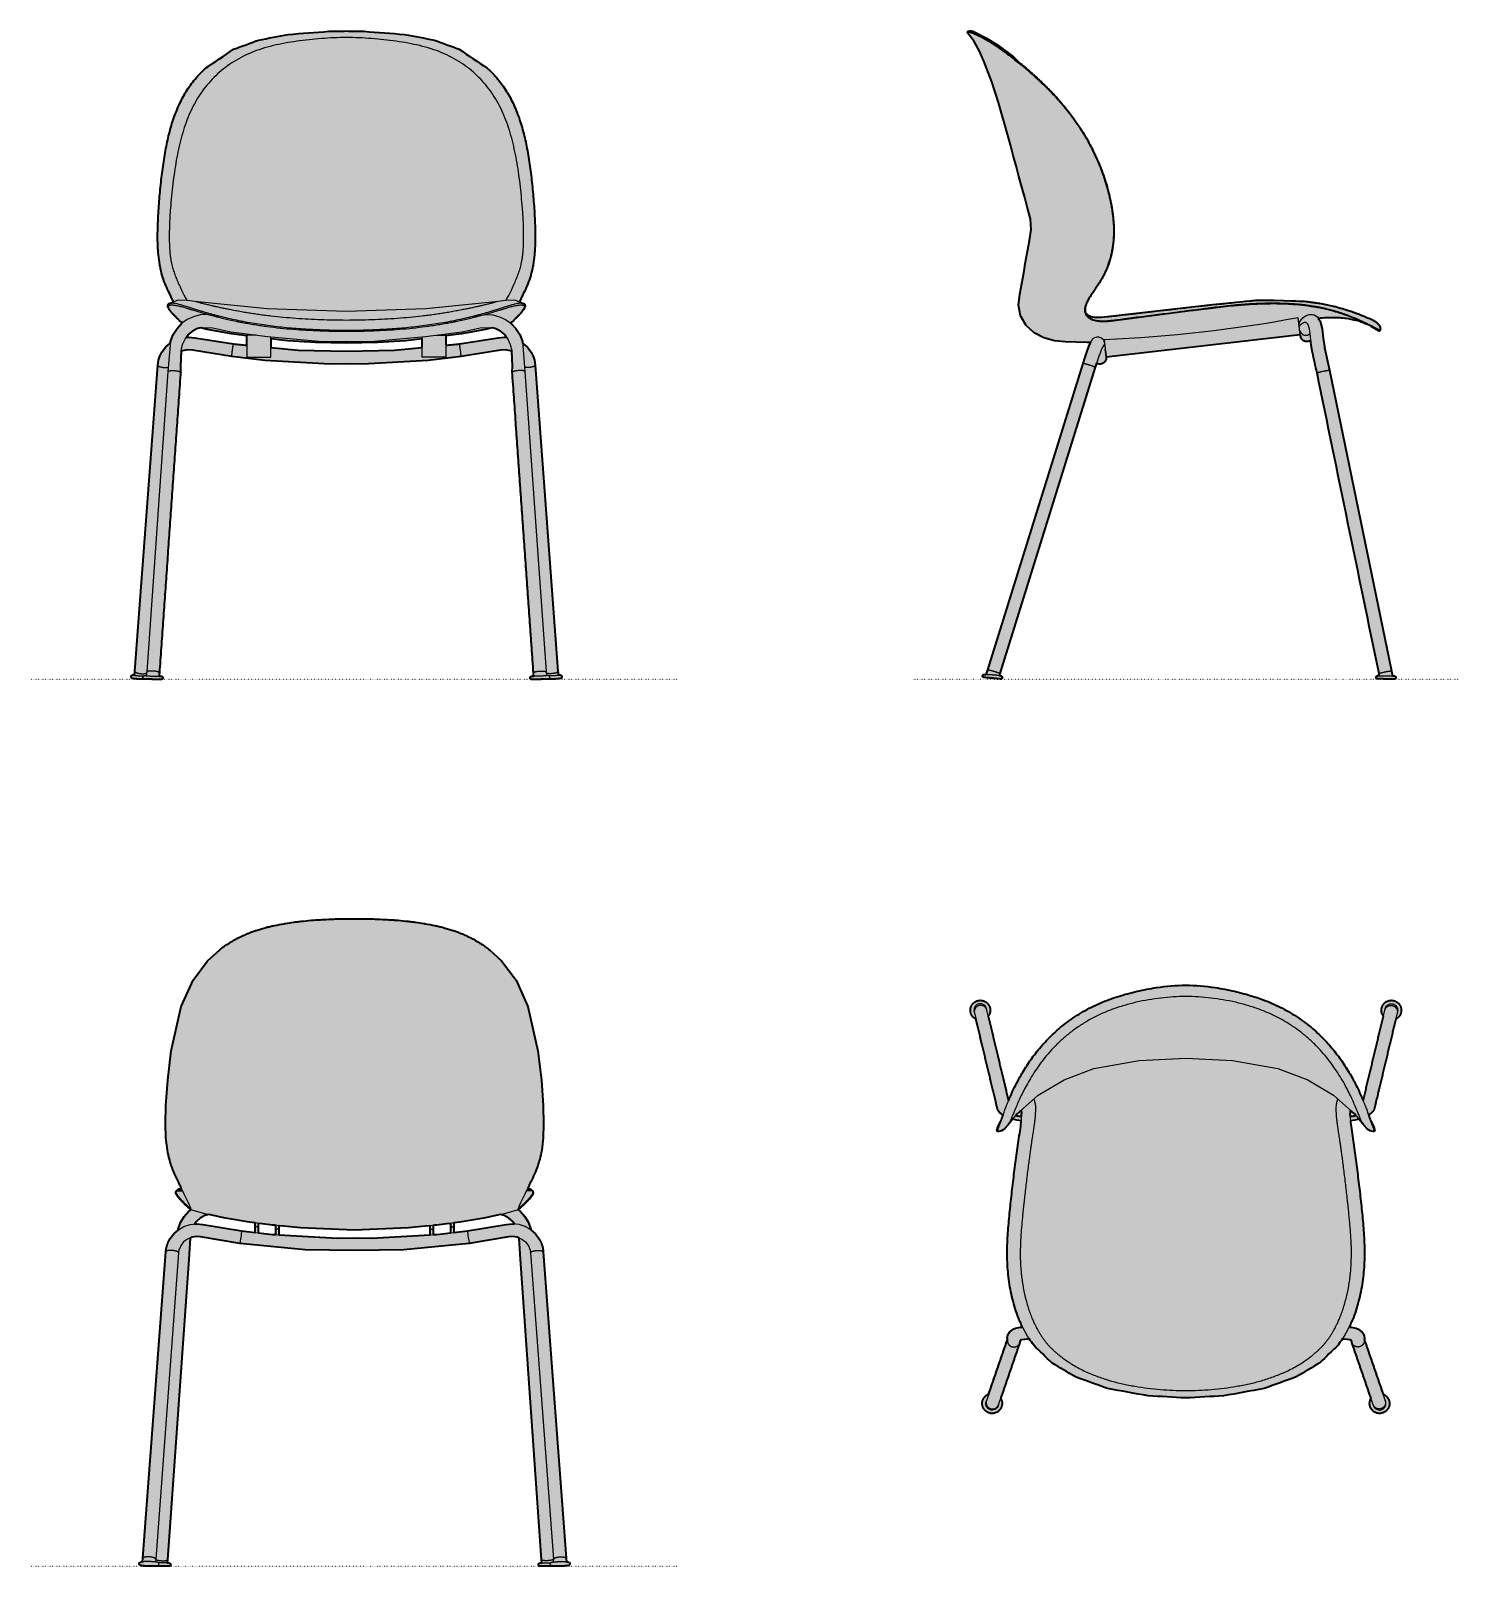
# Model space of a CAD drawing. Header units: millimetres. Extents: x 0 to 1796, y -1115 to 815.
import ezdxf

# ---------------------------------------------------------------- set-up
doc = ezdxf.new("R2010")
doc.units = ezdxf.units.MM
doc.linetypes.add('Dots', pattern=[1, 0, -1])
doc.layers.add('Blocks', color=7, linetype='Continuous')
doc.layers.add('Blocks$Fill', color=7, linetype='Continuous', true_color=0xffffff)
for name, color, linetype, lineweight, true_color in [('Blocks$Inner', 7, 'Continuous', 25, 0x007f00), ('Blocks$Outline', 7, 'Continuous', 35, 0xff3f3f), ('Groud', 7, 'Dots', 25, 0x243775)]:
    doc.layers.add(name, color=color, linetype=linetype, lineweight=lineweight, true_color=true_color)

# ---------------------------------------------------------------- blocks, each defined once
blk = doc.blocks.new('N02 Dining Chair Top')
at = {"layer": 'Blocks$Fill'}
h = blk.add_hatch(color=256, dxfattribs=at)
h.paths.add_polyline_path([(471.1, 262.1), (470.7, 262.8), (470.4, 263.3), (470.1, 263.7), (469.9, 264.1), (469.7, 264.6), (469.5, 265), (469.3, 265.5), (469.2, 266), (469, 266.5), (468.9, 267), (468.8, 267.4), (468.8, 267.9), (468.7, 268.4), (468.7, 268.9), (468.6, 269.4), (468.6, 269.9), (468.7, 270.4), (468.7, 270.9), (468.8, 271.4), (468.9, 271.9), (469, 272.4), (469.1, 272.9), (469.2, 273.4), (469.4, 273.8), (469.6, 274.3), (469.8, 274.8), (470, 275.2), (470.2, 275.6), (470.5, 276.1), (470.7, 276.5), (471, 276.9), (471.3, 277.3), (471.6, 277.7), (472, 278.1), (472.3, 278.4), (472.7, 278.8), (473, 279.1), (473.4, 279.4), (473.8, 279.7), (474.2, 280), (474.7, 280.3), (475.1, 280.5), (475.5, 280.7), (476, 281), (476.4, 281.2), (476.9, 281.3), (477.4, 281.5), (477.9, 281.6), (478.4, 281.8), (478.8, 281.9), (479.3, 281.9), (479.8, 282), (480.3, 282), (480.8, 282.1), (481.3, 282.1), (481.8, 282), (482.3, 282), (482.8, 281.9), (483.3, 281.9), (483.8, 281.8), (484.1, 281.7), (484.6, 281.6), (485, 281.4), (485.5, 281.3), (486, 281.1), (486.4, 280.9), (486.9, 280.7), (487.3, 280.4), (487.7, 280.2), (488.2, 279.9), (488.6, 279.6), (489, 279.3), (489.3, 279), (489.7, 278.7), (490.1, 278.3), (490.4, 277.9), (490.7, 277.6), (491.1, 277.2), (491.4, 276.8), (491.6, 276.4), (491.9, 275.9), (492.1, 275.5), (492.4, 275.1), (492.6, 274.6), (492.8, 274.1), (492.9, 273.7), (493.1, 273.2), (493.2, 272.7), (493.4, 272.2), (493.4, 271.7), (493.5, 271.3), (493.6, 270.8), (493.6, 270.3), (493.6, 269.8), (493.6, 269.3), (493.6, 268.8), (493.6, 268.3), (493.5, 267.8), (493.4, 267.3), (493.3, 266.8), (493.2, 266.3), (493.1, 265.8), (492.9, 265.4), (492.7, 264.9), (492.5, 264.4), (492.3, 264), (492.1, 263.5), (491.8, 263.1), (491.6, 262.7), (491.3, 262.3), (491, 261.9), (490.7, 261.5), (490.3, 261.1), (490, 260.8), (489.6, 260.4), (489.2, 260.1), (488.9, 259.8), (488.5, 259.5), (488, 259.2), (487.6, 258.9), (487.2, 258.7), (486.7, 258.4), (459.9, 146.5), (458.7, 143.5), (457.1, 141.3), (453.5, 138.1), (452.6, 137.7), (455.2, 130), (456.5, 128), (459.2, 122.7), (460.3, 118), (460.1, 117.8), (459.2, 117.3), (459, 117.2), (458.7, 117.1), (457.8, 117.1), (454.6, 117.9), (452.4, 119.1), (450.1, 120.9), (446.9, 124.6), (446.1, 125.7), (445.2, 126.9), (440.4, 132.6), (435.1, 131.4), (429.6, 130.4), (430, 126.9), (440.3, 50.7), (445.5, 1.9), (446.5, -10.4), (447.1, -22.7), (447.3, -28.8), (447.4, -35), (447.3, -41.2), (447.1, -47.3), (446.8, -53.5), (446.3, -59.7), (445.6, -65.8), (444.8, -72), (443.8, -78.1), (442.7, -84.2), (441.4, -90.2), (439.9, -96.2), (438.3, -102.2), (436.4, -108.1), (435.5, -111), (434.4, -113.9), (433.3, -116.8), (432.2, -119.7), (431, -122.5), (429.7, -125.3), (428, -128.6), (437, -130.2), (440.8, -131.7), (444.2, -134.4), (446.7, -138.7), (447.3, -141.6), (447.1, -144.4), (470.7, -212.9), (470.7, -213), (471.2, -213.1), (471.6, -213.3), (472.1, -213.6), (472.5, -213.8), (473, -214.1), (473.4, -214.3), (473.8, -214.6), (474.2, -214.9), (474.6, -215.3), (474.9, -215.6), (475.3, -216), (475.6, -216.3), (475.9, -216.7), (476.3, -217.1), (476.6, -217.5), (476.8, -217.9), (477.1, -218.3), (477.3, -218.8), (477.6, -219.2), (477.8, -219.7), (478, -220.1), (478.1, -220.6), (478.3, -221.1), (478.4, -221.6), (478.5, -222.1), (478.6, -222.5), (478.7, -223), (478.8, -223.5), (478.8, -224), (478.8, -224.5), (478.8, -225), (478.8, -225.5), (478.7, -226), (478.7, -226.5), (478.6, -227), (478.5, -227.5), (478.4, -228), (478.2, -228.5), (478, -228.9), (477.9, -229.4), (477.7, -229.9), (477.5, -230.3), (477.2, -230.8), (477, -231.2), (476.7, -231.6), (476.4, -232), (476.1, -232.4), (475.8, -232.8), (475.5, -233.2), (475.1, -233.5), (474.7, -233.9), (474.4, -234.2), (474, -234.5), (473.6, -234.8), (473.2, -235.1), (472.7, -235.4), (472.3, -235.6), (471.9, -235.8), (471.4, -236.1), (471, -236.3), (470.5, -236.4), (470, -236.6), (469.5, -236.7), (469, -236.8), (468.6, -236.9), (468.3, -237), (467.8, -237.1), (467.3, -237.1), (466.8, -237.1), (466.3, -237.1), (465.8, -237.1), (465.3, -237.1), (464.8, -237.1), (464.3, -237), (463.8, -236.9), (463.3, -236.8), (462.8, -236.7), (462.4, -236.5), (461.9, -236.3), (461.4, -236.2), (461, -235.9), (460.5, -235.7), (460.1, -235.5), (459.7, -235.2), (459.2, -235), (458.8, -234.7), (458.4, -234.4), (458.1, -234), (457.7, -233.7), (457.3, -233.3), (457, -233), (456.7, -232.6), (456.4, -232.2), (456.1, -231.8), (455.8, -231.4), (455.5, -231), (455.3, -230.5), (455.1, -230.1), (454.9, -229.6), (454.7, -229.2), (454.5, -228.7), (454.3, -228.2), (454.2, -227.7), (454.1, -227.2), (454, -226.8), (453.9, -226.3), (453.9, -225.8), (453.8, -225.3), (453.8, -224.8), (453.8, -224.3), (453.8, -223.8), (453.9, -223.3), (454, -222.8), (454, -222.3), (454.1, -221.8), (454.3, -221.3), (454.4, -220.8), (454.6, -220.4), (454.8, -219.9), (455, -219.4), (455.2, -219), (455.4, -218.5), (455.6, -218.3), (431.6, -148.4), (431.5, -148.2), (431.5, -148), (431.4, -147.7), (431.4, -147.5), (431.3, -147.3), (431.3, -147), (431.2, -146.8), (431.2, -146.5), (431.2, -146.2), (431.2, -146), (431.2, -145.8), (431.2, -145.6), (431.2, -145.4), (431.2, -145.2), (431.1, -145.2), (429.4, -144.9), (421.6, -143.7), (419.7, -143.3), (414.1, -151.5), (391.4, -173.5), (361.5, -191.4), (321.1, -205.9), (270.2, -215.1), (222.8, -217.8), (175.5, -215.1), (124.5, -205.9), (84.2, -191.4), (54.2, -173.5), (31.6, -151.5), (26, -143.3), (24, -143.7), (20.2, -144.3), (14.5, -145.2), (14.4, -145.2), (14.4, -145.4), (14.4, -145.6), (14.4, -145.8), (14.4, -146), (14.4, -146.2), (14.4, -146.5), (14.4, -146.8), (14.4, -147), (14.3, -147.3), (14.3, -147.5), (14.2, -147.7), (14.2, -148), (14.1, -148.2), (14, -148.4), (-9.9, -218.3), (-9.8, -218.5), (-9.5, -219), (-9.3, -219.4), (-9.1, -219.9), (-8.9, -220.4), (-8.8, -220.8), (-8.6, -221.3), (-8.5, -221.8), (-8.4, -222.3), (-8.3, -222.8), (-8.2, -223.3), (-8.2, -223.8), (-8.2, -224.3), (-8.2, -224.8), (-8.2, -225.3), (-8.2, -225.8), (-8.3, -226.3), (-8.4, -226.8), (-8.4, -227.2), (-8.6, -227.7), (-8.7, -228.2), (-8.8, -228.7), (-9, -229.2), (-9.2, -229.6), (-9.4, -230.1), (-9.6, -230.5), (-9.9, -231), (-10.1, -231.4), (-10.4, -231.8), (-10.7, -232.2), (-11, -232.6), (-11.4, -233), (-11.7, -233.3), (-12.1, -233.7), (-12.4, -234), (-12.8, -234.4), (-13.2, -234.7), (-13.6, -235), (-14, -235.2), (-14.5, -235.5), (-14.9, -235.7), (-15.3, -235.9), (-15.8, -236.2), (-16.3, -236.3), (-16.7, -236.5), (-17.2, -236.7), (-17.7, -236.8), (-18.2, -236.9), (-18.7, -237), (-19.2, -237.1), (-19.7, -237.1), (-20.2, -237.1), (-20.7, -237.1), (-21.2, -237.1), (-21.7, -237.1), (-22.2, -237.1), (-22.6, -237), (-22.9, -236.9), (-23.4, -236.8), (-23.9, -236.7), (-24.4, -236.6), (-24.8, -236.4), (-25.3, -236.3), (-25.8, -236.1), (-26.2, -235.8), (-26.7, -235.6), (-27.1, -235.4), (-27.5, -235.1), (-27.9, -234.8), (-28.3, -234.5), (-28.7, -234.2), (-29.1, -233.9), (-29.5, -233.5), (-29.8, -233.2), (-30.1, -232.8), (-30.5, -232.4), (-30.8, -232), (-31, -231.6), (-31.3, -231.2), (-31.6, -230.8), (-31.8, -230.3), (-32, -229.9), (-32.2, -229.4), (-32.4, -228.9), (-32.6, -228.5), (-32.7, -228), (-32.8, -227.5), (-32.9, -227), (-33, -226.5), (-33.1, -226), (-33.1, -225.5), (-33.2, -225), (-33.2, -224.5), (-33.1, -224), (-33.1, -223.5), (-33.1, -223), (-33, -222.5), (-32.9, -222.1), (-32.8, -221.6), (-32.6, -221.1), (-32.5, -220.6), (-32.3, -220.1), (-32.1, -219.7), (-31.9, -219.2), (-31.7, -218.8), (-31.4, -218.3), (-31.2, -217.9), (-30.9, -217.5), (-30.6, -217.1), (-30.3, -216.7), (-30, -216.3), (-29.6, -216), (-29.3, -215.6), (-28.9, -215.3), (-28.5, -214.9), (-28.1, -214.6), (-27.7, -214.3), (-27.3, -214.1), (-26.9, -213.8), (-26.4, -213.6), (-26, -213.3), (-25.5, -213.1), (-25.1, -213), (-25, -212.9), (-1.4, -144.4), (-1.6, -141.6), (-1, -138.7), (1.4, -134.4), (4.8, -131.7), (8.7, -130.2), (17.3, -128.6), (17.7, -128.6), (15.9, -125.3), (14.7, -122.5), (13.5, -119.7), (12.3, -116.8), (11.2, -113.9), (10.2, -111), (9.2, -108.1), (7.4, -102.2), (5.7, -96.2), (4.3, -90.2), (3, -84.2), (1.8, -78.1), (0.8, -72), (0, -65.8), (-0.6, -59.7), (-1.1, -53.5), (-1.5, -47.3), (-1.7, -41.2), (-1.7, -35), (-1.7, -28.8), (-1.5, -22.7), (-0.8, -10.4), (0.2, 1.9), (5.3, 50.7), (15.6, 126.9), (16, 130.4), (10.5, 131.4), (5.3, 132.6), (0.5, 126.9), (-0.4, 125.7), (-1.3, 124.6), (-4.5, 120.9), (-6.8, 119.1), (-9, 117.9), (-12.1, 117.1), (-13, 117.1), (-13.3, 117.2), (-13.6, 117.3), (-14.5, 117.8), (-14.7, 118), (-13.6, 122.7), (-10.9, 128), (-9.6, 130), (-6.9, 137.7), (-7.9, 138.1), (-11.5, 141.3), (-13.1, 143.5), (-14.2, 146.5), (-41, 258.4), (-41.5, 258.7), (-42, 258.9), (-42.4, 259.2), (-42.8, 259.5), (-43.2, 259.8), (-43.6, 260.1), (-44, 260.4), (-44.3, 260.8), (-44.7, 261.1), (-45, 261.5), (-45.3, 261.9), (-45.6, 262.3), (-45.9, 262.7), (-46.2, 263.1), (-46.4, 263.5), (-46.7, 264), (-46.9, 264.4), (-47.1, 264.9), (-47.3, 265.4), (-47.4, 265.8), (-47.6, 266.3), (-47.7, 266.8), (-47.8, 267.3), (-47.9, 267.8), (-47.9, 268.3), (-48, 268.8), (-48, 269.3), (-48, 269.8), (-48, 270.3), (-47.9, 270.8), (-47.9, 271.3), (-47.8, 271.7), (-47.7, 272.2), (-47.6, 272.7), (-47.5, 273.2), (-47.3, 273.7), (-47.1, 274.1), (-46.9, 274.6), (-46.7, 275.1), (-46.5, 275.5), (-46.3, 275.9), (-46, 276.4), (-45.7, 276.8), (-45.4, 277.2), (-45.1, 277.6), (-44.8, 277.9), (-44.4, 278.3), (-44.1, 278.7), (-43.7, 279), (-43.3, 279.3), (-42.9, 279.6), (-42.5, 279.9), (-42.1, 280.2), (-41.7, 280.4), (-41.2, 280.7), (-40.8, 280.9), (-40.3, 281.1), (-39.9, 281.3), (-39.4, 281.4), (-38.9, 281.6), (-38.4, 281.7), (-38.2, 281.8), (-37.7, 281.9), (-37.2, 281.9), (-36.7, 282), (-36.2, 282), (-35.7, 282.1), (-35.2, 282.1), (-34.7, 282), (-34.2, 282), (-33.7, 281.9), (-33.2, 281.9), (-32.7, 281.8), (-32.2, 281.6), (-31.7, 281.5), (-31.3, 281.3), (-30.8, 281.2), (-30.3, 281), (-29.9, 280.7), (-29.5, 280.5), (-29, 280.3), (-28.6, 280), (-28.2, 279.7), (-27.8, 279.4), (-27.4, 279.1), (-27, 278.8), (-26.7, 278.4), (-26.3, 278.1), (-26, 277.7), (-25.7, 277.3), (-25.4, 276.9), (-25.1, 276.5), (-24.8, 276.1), (-24.6, 275.6), (-24.3, 275.2), (-24.1, 274.8), (-23.9, 274.3), (-23.7, 273.8), (-23.6, 273.4), (-23.4, 272.9), (-23.3, 272.4), (-23.2, 271.9), (-23.1, 271.4), (-23.1, 270.9), (-23, 270.4), (-23, 269.9), (-23, 269.4), (-23, 268.9), (-23.1, 268.4), (-23.1, 267.9), (-23.2, 267.4), (-23.3, 267), (-23.4, 266.5), (-23.5, 266), (-23.7, 265.5), (-23.9, 265), (-24.1, 264.6), (-24.3, 264.1), (-24.5, 263.7), (-24.7, 263.3), (-25, 262.8), (-25.5, 262.1), (0, 155.9), (3.6, 164.3), (6.8, 171.3), (10.5, 178.6), (14.5, 186.1), (16.8, 190), (19.1, 193.9), (21.5, 197.8), (24.1, 201.8), (26.8, 205.8), (29.7, 209.8), (32.6, 213.7), (35.7, 217.7), (39, 221.7), (42.3, 225.6), (45.8, 229.5), (49.5, 233.3), (53.3, 237.1), (57.2, 240.9), (61.3, 244.5), (65.5, 248.1), (69.8, 251.7), (74.3, 255.1), (79, 258.4), (83.7, 261.7), (88.6, 264.8), (93.7, 267.8), (98.8, 270.7), (104.1, 273.4), (109.5, 276), (115, 278.5), (120.6, 280.8), (126.3, 283), (132, 285), (137.9, 286.9), (143.7, 288.7), (149.6, 290.4), (155.6, 292), (161.6, 293.4), (167.6, 294.7), (173.6, 296), (179.7, 297.1), (185.8, 298.1), (195, 299.3), (199.6, 299.8), (204.3, 300.2), (208.9, 300.6), (213.5, 300.8), (218.2, 300.9), (222.8, 301), (227.5, 300.9), (232.1, 300.8), (236.7, 300.6), (241.4, 300.2), (246, 299.8), (250.6, 299.3), (259.8, 298.1), (265.9, 297.1), (272, 296), (278.1, 294.7), (284.1, 293.4), (290.1, 292), (296, 290.4), (301.9, 288.7), (307.8, 286.9), (313.6, 285), (319.4, 283), (325, 280.8), (330.6, 278.5), (336.1, 276), (341.5, 273.4), (346.8, 270.7), (352, 267.8), (357, 264.8), (361.9, 261.7), (366.7, 258.4), (371.3, 255.1), (375.8, 251.7), (380.2, 248.1), (384.4, 244.5), (388.5, 240.9), (392.4, 237.1), (396.2, 233.3), (399.8, 229.5), (403.3, 225.6), (406.7, 221.7), (409.9, 217.7), (413, 213.7), (416, 209.8), (418.8, 205.8), (421.5, 201.8), (424.1, 197.8), (426.6, 193.9), (428.9, 190), (431.1, 186.1), (435.2, 178.6), (438.8, 171.3), (442.1, 164.3), (445.7, 155.9)], flags=0)
h.paths.add_polyline_path([(429.3, 144.2), (429.2, 143.2), (429.2, 142.2), (429.2, 140.7), (429.2, 139.1), (429.2, 136.1), (429.3, 136), (432.9, 136.6), (436.5, 137.3), (434.9, 139.2)], flags=0)
h.paths.add_polyline_path([(16.4, 136), (16.5, 139.1), (16.5, 140.7), (16.5, 142.2), (16.4, 143.2), (16.3, 144.2), (10.7, 139.2), (9.1, 137.3), (12.7, 136.6)], flags=0)
at = {"layer": 'Blocks$Inner'}
for p, q in [((-27.3, 269.5), (-27.5, 271)), ((472.9, 269.5), (473.2, 271)), ((0, 155.9), (-27.3, 269.9)), ((445.7, 155.9), (473, 269.9)), ((488.8, 267.1), (488.4, 265.8)), ((-1.4, -144.4), (-27.8, -221.2)), ((-12.7, -226.3), (14, -148.4)), ((458.3, -226.3), (431.6, -148.4)), ((447.1, -144.4), (473.5, -221.2))]:
    blk.add_line(p, q, dxfattribs=at)
for points in [[(-25.5, 262.1), (-25, 262.8), (-24.7, 263.3), (-24.5, 263.7), (-24.3, 264.1), (-24.1, 264.6), (-23.9, 265), (-23.7, 265.5), (-23.5, 266), (-23.4, 266.5), (-23.3, 267), (-23.2, 267.4), (-23.1, 267.9), (-23.1, 268.4), (-23, 268.9), (-23, 269.4), (-23, 269.9), (-23, 270.4), (-23.1, 270.9), (-23.1, 271.4), (-23.2, 271.9), (-23.3, 272.4), (-23.4, 272.9), (-23.6, 273.4), (-23.7, 273.8), (-23.9, 274.3), (-24.1, 274.8), (-24.3, 275.2), (-24.6, 275.6), (-24.8, 276.1), (-25.1, 276.5), (-25.4, 276.9), (-25.7, 277.3), (-26, 277.7), (-26.3, 278.1), (-26.7, 278.4), (-27, 278.8), (-27.4, 279.1), (-27.8, 279.4), (-28.2, 279.7), (-28.6, 280), (-29, 280.3), (-29.5, 280.5), (-29.9, 280.7), (-30.3, 281), (-30.8, 281.2), (-31.3, 281.3), (-31.7, 281.5), (-32.2, 281.6), (-32.7, 281.8), (-33.2, 281.9), (-33.7, 281.9), (-34.2, 282), (-34.7, 282), (-35.2, 282.1), (-35.7, 282.1), (-36.2, 282), (-36.7, 282), (-37.2, 281.9), (-37.7, 281.9), (-38.2, 281.8), (-38.4, 281.7), (-38.9, 281.6), (-39.4, 281.4), (-39.9, 281.3), (-40.3, 281.1), (-40.8, 280.9), (-41.2, 280.7), (-41.7, 280.4), (-42.1, 280.2), (-42.5, 279.9), (-42.9, 279.6), (-43.3, 279.3), (-43.7, 279), (-44.1, 278.7), (-44.4, 278.3), (-44.8, 277.9), (-45.1, 277.6), (-45.4, 277.2), (-45.7, 276.8), (-46, 276.4), (-46.3, 275.9), (-46.5, 275.5), (-46.7, 275.1), (-46.9, 274.6), (-47.1, 274.1), (-47.3, 273.7), (-47.5, 273.2), (-47.6, 272.7), (-47.7, 272.2), (-47.8, 271.7), (-47.9, 271.3), (-47.9, 270.8), (-48, 270.3), (-48, 269.8), (-48, 269.3), (-48, 268.8), (-47.9, 268.3), (-47.9, 267.8), (-47.8, 267.3), (-47.7, 266.8), (-47.6, 266.3), (-47.4, 265.8), (-47.3, 265.4), (-47.1, 264.9), (-46.9, 264.4), (-46.7, 264), (-46.4, 263.5), (-46.2, 263.1), (-45.9, 262.7), (-45.6, 262.3), (-45.3, 261.9), (-45, 261.5), (-44.7, 261.1), (-44.3, 260.8), (-44, 260.4), (-43.6, 260.1), (-43.2, 259.8), (-42.8, 259.5), (-42.4, 259.2), (-42, 258.9), (-41.5, 258.7), (-41, 258.4)], [(471.1, 262.1), (470.7, 262.8), (470.4, 263.3), (470.1, 263.7), (469.9, 264.1), (469.7, 264.6), (469.5, 265), (469.3, 265.5), (469.2, 266), (469, 266.5), (468.9, 267), (468.8, 267.4), (468.8, 267.9), (468.7, 268.4), (468.7, 268.9), (468.6, 269.4), (468.6, 269.9), (468.7, 270.4), (468.7, 270.9), (468.8, 271.4), (468.9, 271.9), (469, 272.4), (469.1, 272.9), (469.2, 273.4), (469.4, 273.8), (469.6, 274.3), (469.8, 274.8), (470, 275.2), (470.2, 275.6), (470.5, 276.1), (470.7, 276.5), (471, 276.9), (471.3, 277.3), (471.6, 277.7), (472, 278.1), (472.3, 278.4), (472.7, 278.8), (473, 279.1), (473.4, 279.4), (473.8, 279.7), (474.2, 280), (474.7, 280.3), (475.1, 280.5), (475.5, 280.7), (476, 281), (476.4, 281.2), (476.9, 281.3), (477.4, 281.5), (477.9, 281.6), (478.4, 281.8), (478.8, 281.9), (479.3, 281.9), (479.8, 282), (480.3, 282), (480.8, 282.1), (481.3, 282.1), (481.8, 282), (482.3, 282), (482.8, 281.9), (483.3, 281.9), (483.8, 281.8), (484.1, 281.7), (484.6, 281.6), (485, 281.4), (485.5, 281.3), (486, 281.1), (486.4, 280.9), (486.9, 280.7), (487.3, 280.4), (487.7, 280.2), (488.2, 279.9), (488.6, 279.6), (489, 279.3), (489.3, 279), (489.7, 278.7), (490.1, 278.3), (490.4, 277.9), (490.7, 277.6), (491.1, 277.2), (491.4, 276.8), (491.6, 276.4), (491.9, 275.9), (492.1, 275.5), (492.4, 275.1), (492.6, 274.6), (492.8, 274.1), (492.9, 273.7), (493.1, 273.2), (493.2, 272.7), (493.4, 272.2), (493.4, 271.7), (493.5, 271.3), (493.6, 270.8), (493.6, 270.3), (493.6, 269.8), (493.6, 269.3), (493.6, 268.8), (493.6, 268.3), (493.5, 267.8), (493.4, 267.3), (493.3, 266.8), (493.2, 266.3), (493.1, 265.8), (492.9, 265.4), (492.7, 264.9), (492.5, 264.4), (492.3, 264), (492.1, 263.5), (491.8, 263.1), (491.6, 262.7), (491.3, 262.3), (491, 261.9), (490.7, 261.5), (490.3, 261.1), (490, 260.8), (489.6, 260.4), (489.2, 260.1), (488.9, 259.8), (488.5, 259.5), (488, 259.2), (487.6, 258.9), (487.2, 258.7), (486.7, 258.4)], [(-43.2, 267.2), (-42.8, 265.8)], [(-42.9, 266.2), (-14.2, 146.5), (-13.1, 143.5), (-11.5, 141.3), (-7.9, 138.1), (-6.9, 137.7)], [(488.6, 266.2), (459.9, 146.5), (458.7, 143.5), (457.1, 141.3), (453.5, 138.1), (452.6, 137.7)], [(-9.6, 130), (-10.9, 128), (-13.6, 122.7), (-14.7, 118), (-14.5, 117.8), (-13.6, 117.3), (-13.3, 117.2), (-13, 117.1), (-12.1, 117.1), (-9, 117.9), (-6.8, 119.1), (-4.5, 120.9), (-1.3, 124.6), (-0.4, 125.7), (0.5, 126.9), (10.7, 139.2), (37.3, 162.8), (69.7, 182.1), (107.3, 196.3), (164.3, 206.4), (222.8, 209.2), (281.4, 206.4), (338.3, 196.3), (376, 182.1), (408.3, 162.8), (434.9, 139.2), (445.2, 126.9), (446.1, 125.7), (446.9, 124.6), (450.1, 120.9), (452.4, 119.1), (454.6, 117.9), (457.8, 117.1), (458.7, 117.1), (459, 117.2), (459.2, 117.3), (460.1, 117.8), (460.3, 118), (459.2, 122.7), (456.5, 128), (455.2, 130)], [(16, 130.4), (10.5, 131.4), (5.3, 132.6)], [(429.6, 130.4), (435.1, 131.4), (440.4, 132.6)], [(429.7, -125.3), (421.8, -140.2), (414.1, -151.5), (391.4, -173.5), (361.5, -191.4), (321.1, -205.9), (270.2, -215.1), (222.8, -217.8), (175.5, -215.1), (124.5, -205.9), (84.2, -191.4), (54.2, -173.5), (31.6, -151.5), (23.9, -140.2), (15.9, -125.3)], [(26, -143.3), (24, -143.7), (20.2, -144.3), (16.3, -144.9), (14.5, -145.2), (14.4, -145.2)], [(419.7, -143.3), (421.6, -143.7), (425.5, -144.3), (429.4, -144.9), (431.1, -145.2), (431.2, -145.2)], [(-25, -212.9), (-25.1, -213), (-25.5, -213.1), (-26, -213.3), (-26.4, -213.6), (-26.9, -213.8), (-27.3, -214.1), (-27.7, -214.3), (-28.1, -214.6), (-28.5, -214.9), (-28.9, -215.3), (-29.3, -215.6), (-29.6, -216), (-30, -216.3), (-30.3, -216.7), (-30.6, -217.1), (-30.9, -217.5), (-31.2, -217.9), (-31.4, -218.3), (-31.7, -218.8), (-31.9, -219.2), (-32.1, -219.7), (-32.3, -220.1), (-32.5, -220.6), (-32.6, -221.1), (-32.8, -221.6), (-32.9, -222.1), (-33, -222.5), (-33.1, -223), (-33.1, -223.5), (-33.1, -224), (-33.2, -224.5), (-33.2, -225), (-33.1, -225.5), (-33.1, -226), (-33, -226.5), (-32.9, -227), (-32.8, -227.5), (-32.7, -228), (-32.6, -228.5), (-32.4, -228.9), (-32.2, -229.4), (-32, -229.9), (-31.8, -230.3), (-31.6, -230.8), (-31.3, -231.2), (-31, -231.6), (-30.8, -232), (-30.5, -232.4), (-30.1, -232.8), (-29.8, -233.2), (-29.5, -233.5), (-29.1, -233.9), (-28.7, -234.2), (-28.3, -234.5), (-27.9, -234.8), (-27.5, -235.1), (-27.1, -235.4), (-26.7, -235.6), (-26.2, -235.8), (-25.8, -236.1), (-25.3, -236.3), (-24.8, -236.4), (-24.4, -236.6), (-23.9, -236.7), (-23.4, -236.8), (-22.9, -236.9), (-22.6, -237), (-22.2, -237.1), (-21.7, -237.1), (-21.2, -237.1), (-20.7, -237.1), (-20.2, -237.1), (-19.7, -237.1), (-19.2, -237.1), (-18.7, -237), (-18.2, -236.9), (-17.7, -236.8), (-17.2, -236.7), (-16.7, -236.5), (-16.3, -236.3), (-15.8, -236.2), (-15.3, -235.9), (-14.9, -235.7), (-14.5, -235.5), (-14, -235.2), (-13.6, -235), (-13.2, -234.7), (-12.8, -234.4), (-12.4, -234), (-12.1, -233.7), (-11.7, -233.3), (-11.4, -233), (-11, -232.6), (-10.7, -232.2), (-10.4, -231.8), (-10.1, -231.4), (-9.9, -231), (-9.6, -230.5), (-9.4, -230.1), (-9.2, -229.6), (-9, -229.2), (-8.8, -228.7), (-8.7, -228.2), (-8.6, -227.7), (-8.4, -227.2), (-8.4, -226.8), (-8.3, -226.3), (-8.2, -225.8), (-8.2, -225.3), (-8.2, -224.8), (-8.2, -224.3), (-8.2, -223.8), (-8.2, -223.3), (-8.3, -222.8), (-8.4, -222.3), (-8.5, -221.8), (-8.6, -221.3), (-8.8, -220.8), (-8.9, -220.4), (-9.1, -219.9), (-9.3, -219.4), (-9.5, -219), (-9.8, -218.5), (-9.9, -218.3)], [(470.7, -212.9), (470.7, -213), (471.2, -213.1), (471.6, -213.3), (472.1, -213.6), (472.5, -213.8), (473, -214.1), (473.4, -214.3), (473.8, -214.6), (474.2, -214.9), (474.6, -215.3), (474.9, -215.6), (475.3, -216), (475.6, -216.3), (475.9, -216.7), (476.3, -217.1), (476.6, -217.5), (476.8, -217.9), (477.1, -218.3), (477.3, -218.8), (477.6, -219.2), (477.8, -219.7), (478, -220.1), (478.1, -220.6), (478.3, -221.1), (478.4, -221.6), (478.5, -222.1), (478.6, -222.5), (478.7, -223), (478.8, -223.5), (478.8, -224), (478.8, -224.5), (478.8, -225), (478.8, -225.5), (478.7, -226), (478.7, -226.5), (478.6, -227), (478.5, -227.5), (478.4, -228), (478.2, -228.5), (478, -228.9), (477.9, -229.4), (477.7, -229.9), (477.5, -230.3), (477.2, -230.8), (477, -231.2), (476.7, -231.6), (476.4, -232), (476.1, -232.4), (475.8, -232.8), (475.5, -233.2), (475.1, -233.5), (474.7, -233.9), (474.4, -234.2), (474, -234.5), (473.6, -234.8), (473.2, -235.1), (472.7, -235.4), (472.3, -235.6), (471.9, -235.8), (471.4, -236.1), (471, -236.3), (470.5, -236.4), (470, -236.6), (469.5, -236.7), (469, -236.8), (468.6, -236.9), (468.3, -237), (467.8, -237.1), (467.3, -237.1), (466.8, -237.1), (466.3, -237.1), (465.8, -237.1), (465.3, -237.1), (464.8, -237.1), (464.3, -237), (463.8, -236.9), (463.3, -236.8), (462.8, -236.7), (462.4, -236.5), (461.9, -236.3), (461.4, -236.2), (461, -235.9), (460.5, -235.7), (460.1, -235.5), (459.7, -235.2), (459.2, -235), (458.8, -234.7), (458.4, -234.4), (458.1, -234), (457.7, -233.7), (457.3, -233.3), (457, -233), (456.7, -232.6), (456.4, -232.2), (456.1, -231.8), (455.8, -231.4), (455.5, -231), (455.3, -230.5), (455.1, -230.1), (454.9, -229.6), (454.7, -229.2), (454.5, -228.7), (454.3, -228.2), (454.2, -227.7), (454.1, -227.2), (454, -226.8), (453.9, -226.3), (453.9, -225.8), (453.8, -225.3), (453.8, -224.8), (453.8, -224.3), (453.8, -223.8), (453.9, -223.3), (454, -222.8), (454, -222.3), (454.1, -221.8), (454.3, -221.3), (454.4, -220.8), (454.6, -220.4), (454.8, -219.9), (455, -219.4), (455.2, -219), (455.4, -218.5), (455.6, -218.3)]]:
    blk.add_lwpolyline(points, dxfattribs=at)
for points, knots in [([(-14.5, 117.8), (-14.4, 117.8), (-14.2, 118), (-13.5, 119.3), (-12.7, 121.3), (-11.4, 124.9), (-9.3, 130.8), (-6.7, 138.5), (-4.1, 145.6), (-1.9, 151.4), (0.6, 157.6), (3.5, 164.2), (6.7, 171.2), (10.4, 178.5), (14.5, 186.1), (19, 193.9), (24, 201.8), (29.6, 209.8), (35.6, 217.7), (42.2, 225.6), (49.4, 233.4), (57.1, 240.9), (65.4, 248.2), (74.2, 255.2), (83.6, 261.8), (93.6, 267.9), (104, 273.5), (118.6, 280.3), (137.7, 287.3), (161.5, 293.7), (189.8, 299.2), (210.4, 301), (222.8, 301)], [0.5853128, 0.5853128, 0.5853128, 0.5853128, 0.5955056, 0.6067416, 0.6179775, 0.6292135, 0.6516854, 0.6741573, 0.6853933, 0.6966292, 0.7078652, 0.7191011, 0.7303371, 0.741573, 0.752809, 0.7640449, 0.7752809, 0.7865169, 0.7977528, 0.8089888, 0.8202247, 0.8314607, 0.8426966, 0.8539326, 0.8651685, 0.8764045, 0.8876404, 0.8988764, 0.9213483, 0.9438202, 0.9662921, 1, 1, 1, 1]), ([(222.8, 301), (235.2, 301), (255.8, 299.2), (284.2, 293.7), (307.9, 287.3), (327, 280.3), (341.6, 273.5), (352.1, 267.9), (362, 261.8), (371.4, 255.2), (380.3, 248.2), (388.6, 240.9), (396.3, 233.4), (403.4, 225.6), (410, 217.7), (416.1, 209.8), (421.6, 201.8), (426.6, 193.9), (431.2, 186.1), (435.3, 178.5), (438.9, 171.2), (442.1, 164.2), (445, 157.6), (447.6, 151.4), (449.8, 145.6), (452.3, 138.5), (455, 130.8), (457, 124.9), (458.4, 121.3), (459.2, 119.3), (459.8, 118), (460, 117.8), (460.1, 117.8)], [1, 1, 1, 1, 1.0337079, 1.0561798, 1.0786517, 1.1011236, 1.1123596, 1.1235955, 1.1348315, 1.1460674, 1.1573034, 1.1685393, 1.1797753, 1.1910112, 1.2022472, 1.2134831, 1.2247191, 1.2359551, 1.247191, 1.258427, 1.2696629, 1.2808989, 1.2921348, 1.3033708, 1.3146067, 1.3258427, 1.3483146, 1.3707865, 1.3820225, 1.3932584, 1.4044944, 1.4146872, 1.4146872, 1.4146872, 1.4146872]), ([(-37.4, 277.5), (-38.3, 277.3), (-40, 276.5), (-42.3, 274.4), (-43.7, 271.2), (-43.6, 268.7), (-43.3, 267.5)], [2.495302, 2.495302, 2.495302, 2.495302, 2.709588, 2.923874, 3.209588, 3.495302, 3.495302, 3.495302, 3.495302]), ([(-27.6, 271.3), (-27.8, 272.2), (-28.5, 273.9), (-30.2, 275.8), (-32, 277), (-34.3, 277.8), (-36.2, 277.8), (-37.4, 277.5)], [1.495302, 1.495302, 1.495302, 1.495302, 1.709588, 1.923874, 2.066731, 2.209588, 2.495302, 2.495302, 2.495302, 2.495302]), ([(222.8, 286.8), (212.3, 286.8), (191.3, 285.5), (165.4, 281), (145.3, 275.8), (130.5, 270.9), (116.3, 265.1), (102.9, 258.4), (90.4, 250.8), (78.8, 242.6), (68, 233.7), (55.1, 221.4), (41.3, 205.3), (28.4, 186), (18.6, 168.2), (12.6, 155.4), (8.9, 146.7), (7.4, 142.9), (6.6, 141.1)], [0.9993051, 0.9993051, 0.9993051, 0.9993051, 1.0249461, 1.0505872, 1.0634077, 1.0762282, 1.0890487, 1.1018692, 1.1146897, 1.1275102, 1.1403307, 1.1531513, 1.1787923, 1.2044333, 1.2300743, 1.2557154, 1.2685359, 1.2813564, 1.2813564, 1.2813564, 1.2813564]), ([(439, 141.1), (438.3, 142.9), (436.7, 146.7), (433, 155.4), (427, 168.2), (417.3, 186), (404.3, 205.3), (390.5, 221.4), (377.6, 233.7), (366.9, 242.6), (355.3, 250.8), (342.7, 258.4), (329.3, 265.1), (315.1, 270.9), (300.4, 275.8), (280.2, 281), (254.4, 285.5), (233.3, 286.8), (222.8, 286.8)], [0.7172538, 0.7172538, 0.7172538, 0.7172538, 0.7300743, 0.7428948, 0.7685359, 0.7941769, 0.8198179, 0.8454589, 0.8582795, 0.8711, 0.8839205, 0.896741, 0.9095615, 0.922382, 0.9352025, 0.948023, 0.9736641, 0.9993051, 0.9993051, 0.9993051, 0.9993051]), ([(473.2, 271.3), (473.5, 272.2), (474.2, 273.9), (475.8, 275.8), (477.6, 277), (480, 277.8), (481.8, 277.8), (483.1, 277.5)], [1.495302, 1.495302, 1.495302, 1.495302, 1.709588, 1.923874, 2.066731, 2.209588, 2.495302, 2.495302, 2.495302, 2.495302]), ([(483.1, 277.5), (484, 277.3), (485.7, 276.5), (487.9, 274.4), (489.3, 271.2), (489.3, 268.7), (489, 267.5)], [2.495302, 2.495302, 2.495302, 2.495302, 2.709588, 2.923874, 3.209588, 3.495302, 3.495302, 3.495302, 3.495302]), ([(31.7, 157.8), (31.8, 157.5), (32.1, 156.9), (32.5, 155.8), (33, 154.2), (33.4, 152.2), (33.7, 149.8), (33.8, 147), (33.8, 144.5), (33.8, 142.3), (33.6, 139.9), (33.4, 137.1), (33.2, 134.3), (32.9, 131.7), (32.6, 129.5), (32.3, 127), (31.9, 124.1), (31.5, 121), (30.9, 117), (30.2, 112.6), (29.4, 107.3), (28.7, 102.7), (28.1, 98.1), (27.5, 94.3), (27.1, 91.3), (26.6, 88), (26, 83.1), (25, 76.2), (23.9, 67.1), (22.7, 57.4), (21.6, 47.6), (20.5, 37.9), (19.6, 30.2), (19, 24.4), (18.5, 20.4), (18.1, 16.5), (17.6, 11.3), (17, 5), (16.3, -2.5), (15.6, -12), (15, -20.9), (14.8, -29), (14.7, -34.7), (14.7, -39.5), (14.8, -44.9), (15.1, -50.6), (15.4, -55.7), (15.8, -60), (16.2, -63.6), (16.6, -67.5), (17.4, -72.7), (18.5, -79.5), (19.8, -86.1), (21, -91.3), (22, -95), (23, -98.6), (24.4, -103.6), (26.4, -109.7), (29, -116.4), (31.4, -122.1), (33.4, -126.1), (34.9, -129.1), (36.1, -131.3), (37.1, -133.2), (38, -134.7), (39, -136.4), (40.4, -138.5), (42.2, -141.3), (44.4, -144.5), (46.8, -147.6), (49.3, -150.5), (51.8, -153.3), (54.1, -155.6), (55.9, -157.4), (57.4, -158.8), (58.9, -160.1), (60.7, -161.6), (63, -163.6), (66.2, -166.1), (70.4, -169.2), (76.2, -173.2), (83.2, -177.5), (90.8, -181.7), (97.1, -184.7), (101.8, -186.8), (106.6, -188.8), (112.7, -191.1), (120.2, -193.7), (130.4, -196.9), (143.2, -200.1), (159, -203.2), (174.8, -205.5), (190.8, -207.1), (206.8, -208.2), (217.5, -208.4), (222.8, -208.4)], [-0.4585443, -0.4585443, -0.4585443, -0.4585443, -0.4551282, -0.4487179, -0.4423077, -0.4358974, -0.4294872, -0.4230769, -0.4166667, -0.4134615, -0.4102564, -0.4038462, -0.3974359, -0.3942308, -0.3910256, -0.3878205, -0.3846154, -0.3814103, -0.3782051, -0.3717949, -0.3685897, -0.3653846, -0.3621795, -0.3605769, -0.3589744, -0.3573718, -0.3557692, -0.3525641, -0.349359, -0.3461538, -0.3429487, -0.3397436, -0.3365385, -0.3349359, -0.3333333, -0.3317308, -0.3301282, -0.3269231, -0.3237179, -0.3205128, -0.3141026, -0.3108974, -0.3076923, -0.3044872, -0.3012821, -0.2948718, -0.2884615, -0.2852564, -0.2820513, -0.2788462, -0.275641, -0.2692308, -0.2628205, -0.2596154, -0.2564103, -0.2532051, -0.25, -0.2435897, -0.2371795, -0.2307692, -0.224359, -0.2179487, -0.2115385, -0.2083333, -0.2051282, -0.2019231, -0.1987179, -0.1923077, -0.1858974, -0.1794872, -0.1730769, -0.1666667, -0.1602564, -0.1570513, -0.1538462, -0.150641, -0.1474359, -0.1410256, -0.1346154, -0.1282051, -0.1217949, -0.1153846, -0.1089744, -0.1025641, -0.099359, -0.0961538, -0.0897436, -0.0833333, -0.0769231, -0.0641026, -0.0512821, -0.0384615, -0.025641, -0.0128205, 0, 0, 0, 0]), ([(222.8, -208.4), (228.2, -208.4), (238.9, -208.2), (254.9, -207.1), (270.8, -205.5), (286.7, -203.2), (302.4, -200.1), (315.3, -196.9), (325.4, -193.7), (332.9, -191.1), (339, -188.8), (343.8, -186.8), (348.6, -184.7), (354.8, -181.7), (362.5, -177.5), (369.5, -173.2), (375.3, -169.2), (379.5, -166.1), (382.7, -163.6), (384.9, -161.6), (386.8, -160.1), (388.2, -158.8), (389.7, -157.4), (391.6, -155.6), (393.8, -153.3), (396.4, -150.5), (398.8, -147.6), (401.2, -144.5), (403.5, -141.3), (405.3, -138.5), (406.6, -136.4), (407.6, -134.7), (408.5, -133.2), (409.6, -131.3), (410.7, -129.1), (412.3, -126.1), (414.2, -122.1), (416.7, -116.4), (419.2, -109.7), (421.2, -103.6), (422.7, -98.6), (423.7, -95), (424.6, -91.3), (425.8, -86.1), (427.2, -79.5), (428.3, -72.7), (429, -67.5), (429.5, -63.6), (429.9, -60), (430.2, -55.7), (430.6, -50.6), (430.8, -44.9), (430.9, -39.5), (431, -34.7), (430.9, -29), (430.6, -20.9), (430.1, -12), (429.3, -2.5), (428.6, 5), (428, 11.3), (427.5, 16.5), (427.1, 20.4), (426.7, 24.4), (426, 30.2), (425.2, 37.9), (424.1, 47.6), (422.9, 57.4), (421.7, 67.1), (420.6, 76.2), (419.7, 83.1), (419, 88), (418.5, 91.3), (418.1, 94.3), (417.6, 98.1), (416.9, 102.7), (416.2, 107.3), (415.4, 112.6), (414.8, 117), (414.2, 121), (413.7, 124.1), (413.3, 127), (413, 129.5), (412.8, 131.7), (412.5, 134.3), (412.2, 137.1), (412, 139.9), (411.9, 142.3), (411.8, 144.5), (411.8, 147), (412, 149.8), (412.3, 152.2), (412.7, 154.2), (413.1, 155.8), (413.5, 156.9), (413.9, 157.5), (414, 157.8)], [0, 0, 0, 0, 0.0128205, 0.025641, 0.0384615, 0.0512821, 0.0641026, 0.0769231, 0.0833333, 0.0897436, 0.0961538, 0.099359, 0.1025641, 0.1089744, 0.1153846, 0.1217949, 0.1282051, 0.1346154, 0.1410256, 0.1474359, 0.150641, 0.1538462, 0.1570513, 0.1602564, 0.1666667, 0.1730769, 0.1794872, 0.1858974, 0.1923077, 0.1987179, 0.2019231, 0.2051282, 0.2083333, 0.2115385, 0.2179487, 0.224359, 0.2307692, 0.2371795, 0.2435897, 0.25, 0.2532051, 0.2564103, 0.2596154, 0.2628205, 0.2692308, 0.275641, 0.2788462, 0.2820513, 0.2852564, 0.2884615, 0.2948718, 0.3012821, 0.3044872, 0.3076923, 0.3108974, 0.3141026, 0.3205128, 0.3237179, 0.3269231, 0.3301282, 0.3317308, 0.3333333, 0.3349359, 0.3365385, 0.3397436, 0.3429487, 0.3461538, 0.349359, 0.3525641, 0.3557692, 0.3573718, 0.3589744, 0.3605769, 0.3621795, 0.3653846, 0.3685897, 0.3717949, 0.3782051, 0.3814103, 0.3846154, 0.3878205, 0.3910256, 0.3942308, 0.3974359, 0.4038462, 0.4102564, 0.4134615, 0.4166667, 0.4230769, 0.4294872, 0.4358974, 0.4423077, 0.4487179, 0.4551282, 0.4585443, 0.4585443, 0.4585443, 0.4585443]), ([(15.9, -125.3), (15.1, -123.5), (11, -114.1), (5.3, -96.4), (1.2, -76.1), (-0.8, -59.7), (-1.8, -43.2), (-1.8, -22.7), (0.1, 1.9), (2.5, 26.3), (5.3, 50.7), (7.8, 71.1), (10, 87.3), (11.7, 99.4), (13.5, 111.6), (14.9, 120.7), (15.6, 126.9), (16.1, 131.1), (16.4, 135.1), (16.5, 139.2), (16.5, 141.9), (16.4, 143.5), (16.3, 144.2)], [13.7808989, 13.7808989, 13.7808989, 13.7808989, 13.7865169, 13.8089888, 13.8314607, 13.8426966, 13.8539326, 13.8764045, 13.8988764, 13.9213483, 13.9438202, 13.9662921, 13.9775281, 13.988764, 14, 14.011236, 14.0140449, 14.0168539, 14.0224719, 14.0252809, 14.0280899, 14.0300036, 14.0300036, 14.0300036, 14.0300036]), ([(6.6, 141.1), (5.8, 139.1), (4.6, 136), (3.5, 133.3), (3, 132.1), (2.1, 130), (1.3, 128.3), (0.7, 127.2)], [1.28135638, 1.28135638, 1.28135638, 1.28135638, 1.293482, 1.30630251, 1.30630251, 1.30630251, 1.32889229, 1.32889229, 1.32889229, 1.32889229]), ([(429.3, 144.2), (429.2, 143.5), (429.2, 141.9), (429.1, 139.2), (429.3, 135.1), (429.6, 131.1), (430, 126.9), (430.8, 120.7), (432.2, 111.6), (434, 99.4), (435.7, 87.3), (437.8, 71.1), (440.3, 50.7), (443.2, 26.3), (445.6, 1.9), (447.4, -22.7), (447.5, -43.2), (446.4, -59.7), (444.4, -76.1), (440.4, -96.4), (434.7, -114.1), (430.6, -123.5), (429.7, -125.3)], [-0.4682058, -0.4682058, -0.4682058, -0.4682058, -0.4662921, -0.4634831, -0.4606742, -0.4550562, -0.4522472, -0.4494382, -0.4382022, -0.4269663, -0.4157303, -0.4044944, -0.3820225, -0.3595506, -0.3370787, -0.3146067, -0.2921348, -0.2808989, -0.2696629, -0.247191, -0.2247191, -0.2191011, -0.2191011, -0.2191011, -0.2191011]), ([(444.9, 127.2), (444.3, 128.3), (443.6, 130), (442.7, 132.1), (442.2, 133.3), (441.1, 136), (439.8, 139.1), (439, 141.1)], [0.66971791, 0.66971791, 0.66971791, 0.66971791, 0.69230769, 0.69230769, 0.69230769, 0.70512821, 0.71725382, 0.71725382, 0.71725382, 0.71725382]), ([(13.9, -148.8), (14, -148.5), (14.3, -147.5), (14.4, -146.6), (14.4, -146)], [0.25, 0.25, 0.25, 0.25, 0.5, 1, 1, 1, 1]), ([(431.7, -148.8), (431.6, -148.5), (431.3, -147.5), (431.2, -146.6), (431.2, -146)], [0.25, 0.25, 0.25, 0.25, 0.5, 1, 1, 1, 1]), ([(-21.9, -232.9), (-23.2, -232.7), (-24.9, -232), (-26.7, -230.3), (-27.9, -228.5), (-28.7, -226.2), (-28.7, -224.3), (-28.5, -223.2)], [1, 1, 1, 1, 1.285714, 1.428571, 1.571429, 1.785714, 2, 2, 2, 2]), ([(-12.7, -226.3), (-12.9, -227.4), (-13.8, -229.6), (-16.2, -231.9), (-19.1, -233), (-21, -233.1), (-21.9, -232.9)], [0.0220458, 0.0220458, 0.0220458, 0.0220458, 0.2857143, 0.5714286, 0.7857143, 1, 1, 1, 1]), ([(458.3, -226.3), (458.5, -227.4), (459.4, -229.6), (461.9, -231.9), (464.8, -233), (466.6, -233.1), (467.6, -232.9)], [0.0220458, 0.0220458, 0.0220458, 0.0220458, 0.2857143, 0.5714286, 0.7857143, 1, 1, 1, 1]), ([(467.6, -232.9), (468.8, -232.7), (470.5, -232), (472.3, -230.3), (473.6, -228.5), (474.4, -226.2), (474.4, -224.3), (474.2, -223.2)], [1, 1, 1, 1, 1.285714, 1.428571, 1.571429, 1.785714, 2, 2, 2, 2])]:
    blk.add_open_spline(points, degree=3, knots=knots, dxfattribs=at)
for points, weights, knots in [([(-29.3, 273.4), (-32.4, 276.5), (-36.9, 275.5), (-42.9, 274), (-43.1, 268.2)], [0.868128464057, 0.807353064939, 1, 0.758632626736, 0.915077187202], [0.537624, 0.537624, 0.537624, 1.570796, 1.570796, 2.865258, 2.865258, 2.865258]), ([(474.9, 273.4), (478.1, 276.5), (482.5, 275.5), (488.5, 274), (488.7, 268.2)], [0.868128464057, 0.807353064939, 1, 0.758632626736, 0.915077187202], [0.537624, 0.537624, 0.537624, 1.570796, 1.570796, 2.865258, 2.865258, 2.865258]), ([(-0.3, -149.9), (1.2, -152.3), (3.9, -153.2), (4.9, -153.6), (6, -153.7)], [0.855560951242, 0.87069983192, 1, 0.947789875799, 0.914193341084], [0.7098387, 0.7098387, 0.7098387, 1.4032799, 1.4032799, 1.6832846, 1.6832846, 1.6832846]), ([(13.6, -149.4), (13.9, -148.9), (14, -148.4), (14.4, -147.2), (14.4, -146)], [1, 0.974445991924, 1, 0.936663050391, 0.900718808623], [2.8609348, 2.8609348, 2.8609348, 2.9979987, 2.9979987, 3.3377186, 3.3377186, 3.3377186]), ([(432, -149.4), (431.8, -148.9), (431.6, -148.4), (431.2, -147.2), (431.2, -146)], [1, 0.974445991924, 1, 0.936663050391, 0.900718808623], [2.8609348, 2.8609348, 2.8609348, 2.9979987, 2.9979987, 3.3377186, 3.3377186, 3.3377186]), ([(446, -149.9), (444.4, -152.3), (441.7, -153.2), (440.7, -153.6), (439.7, -153.7)], [0.855560951242, 0.87069983192, 1, 0.947789875799, 0.914193341084], [0.7098387, 0.7098387, 0.7098387, 1.4032799, 1.4032799, 1.6832846, 1.6832846, 1.6832846]), ([(-27.8, -221.2), (-30.4, -228.6), (-22.8, -231.2), (-21.6, -231.6), (-20.3, -231.6)], [1, 0.707106781187, 1, 0.93666305039, 0.900718808622], [81.163465, 81.163465, 81.163465, 82.734262, 82.734262, 83.07394, 83.07394, 83.07394]), ([(-20.3, -231.6), (-14.5, -231.7), (-12.7, -226.4), (-12.7, -226.3), (-12.7, -226.3)], [0.900718808623, 0.770443730796, 1, 0.996940584848, 0.993945083917], [83.07394, 83.07394, 83.07394, 84.305058, 84.305058, 84.321466, 84.321466, 84.321466]), ([(465.9, -231.6), (460.2, -231.7), (458.4, -226.4), (458.3, -226.3), (458.3, -226.3)], [0.900718808622, 0.770443730796, 1, 0.996940584848, 0.993945083917], [83.07394, 83.07394, 83.07394, 84.305058, 84.305058, 84.321466, 84.321466, 84.321466]), ([(473.5, -221.2), (476, -228.6), (468.5, -231.2), (467.2, -231.6), (465.9, -231.6)], [1, 0.707106781187, 1, 0.936663050391, 0.900718808622], [81.163465, 81.163465, 81.163465, 82.734262, 82.734262, 83.07394, 83.07394, 83.07394])]:
    blk.add_rational_spline(points, weights, degree=2, knots=knots, dxfattribs=at)
for points, weights, degree in [([(-27.3, 269.9), (-28.4, 274.2), (-32.8, 275.4)], [1, 0.807007203691, 0.868347502413], 2), ([(473, 269.9), (474, 274.2), (478.4, 275.4)], [1, 0.807007203691, 0.868347502413], 2), ([(473, 269.9), (473.2, 270.9), (473.7, 271.8)], [0.999204702661, 0.94784428988, 0.91459488457], 2), ([(478.4, 275.4), (480.5, 276), (482.5, 275.5)], [0.868561038046, 0.90043429379, 1], 2), ([(482.6, 275.5), (484.6, 275), (486.2, 273.5)], [0.999113293319, 0.899958449341, 0.868347502413], 2), ([(486.2, 273.5), (487.8, 272.1), (488.4, 270.1)], [0.868167482228, 0.838849564364, 0.868347502412], 2), ([(-42.8, 270.1), (-43.4, 268.2), (-42.9, 266.2)], [0.868562313212, 0.900436285431, 1], 2), ([(488.4, 270.1), (489, 268.2), (488.6, 266.2)], [0.868562313212, 0.900436285431, 1], 2), ([(9.1, 137.3), (12.6, 136.6), (16.4, 136)], [0.886294300578, 0.903256261989, 0.929005643634], 2), ([(436.5, 137.3), (433, 136.6), (429.3, 136)], [0.886294300578, 0.903256261989, 0.929005643634], 2), ([(-1.4, -144.4), (-1.9, -147.4), (-0.3, -149.9)], [1, 0.840064088274, 0.855560951242], 2), ([(6, -153.7), (8.8, -153.9), (11, -152.3)], [0.914193341084, 0.836569082164, 0.858310431628], 2), ([(11, -152.3), (12.6, -151.3), (13.5, -149.7)], [0.858310431628, 0.87353530875, 0.937487300418], 2), ([(13.5, -149.7), (13.6, -149.5), (13.6, -149.4), (13.6, -149.4)], [0.937487300418, 1, 1, 1], 3), ([(14.4, -146), (14.4, -145.7), (14.4, -145.4), (14.4, -145.2)], [0.900718808623, 1, 1, 1], 3), ([(431.2, -146), (431.2, -145.7), (431.2, -145.4), (431.2, -145.2)], [0.900718808623, 1, 1, 1], 3), ([(432.2, -149.7), (432.1, -149.5), (432, -149.4), (432, -149.4)], [0.937487300417, 1, 1, 1], 3), ([(434.6, -152.3), (433.1, -151.3), (432.2, -149.7)], [0.858310431628, 0.87353530875, 0.937487300417], 2), ([(439.7, -153.7), (436.9, -153.9), (434.6, -152.3)], [0.914193341084, 0.836569082164, 0.858310431628], 2), ([(447.1, -144.4), (447.6, -147.4), (446, -149.9)], [1, 0.840064088274, 0.855560951242], 2), ([(-27.9, -226.1), (-27.7, -226.6), (-27.5, -227.1)], [0.857817622469, 0.853844453153, 0.853573257574], 2), ([(-27, -228), (-26.7, -228.4), (-26.3, -228.8)], [0.856671892992, 0.860089777287, 0.867253668978], 2), ([(-25.6, -229.5), (-25.2, -229.9), (-24.8, -230.2)], [0.885542686833, 0.896978232965, 0.912501762603], 2), ([(-23.9, -230.7), (-23.4, -231), (-22.9, -231.1)], [0.948630140795, 0.969948557263, 0.996047058028], 2), ([(-21.9, -231.4), (-21.4, -231.5), (-20.9, -231.6)], [0.955240419915, 0.934023745665, 0.917233862809], 2), ([(-19.8, -231.6), (-19.3, -231.6), (-18.8, -231.5)], [0.889153255235, 0.877361165839, 0.869475084899], 2), ([(-17.8, -231.2), (-17.3, -231.1), (-16.8, -230.9)], [0.857818506221, 0.853844096674, 0.853573204833], 2), ([(-15.9, -230.4), (-15.5, -230.1), (-15.1, -229.8)], [0.856666898316, 0.860088028802, 0.867268306477], 2), ([(461.5, -230.4), (461.1, -230.1), (460.7, -229.8)], [0.856666898316, 0.860088028802, 0.867268306477], 2), ([(463.4, -231.2), (462.9, -231.1), (462.5, -230.9)], [0.857818506221, 0.853844096674, 0.853573204833], 2), ([(465.5, -231.6), (464.9, -231.6), (464.4, -231.5)], [0.889153255235, 0.877361165839, 0.869475084899], 2), ([(467.5, -231.4), (467, -231.5), (466.5, -231.6)], [0.955240419915, 0.934023745665, 0.917233862809], 2), ([(469.5, -230.7), (469, -231), (468.5, -231.1)], [0.948630140795, 0.969948557263, 0.996047058028], 2), ([(471.2, -229.5), (470.8, -229.9), (470.4, -230.2)], [0.885542686833, 0.896978232966, 0.912501762603], 2), ([(472.6, -228), (472.3, -228.4), (472, -228.8)], [0.856671892992, 0.860089777287, 0.867253668978], 2), ([(473.5, -226.1), (473.3, -226.6), (473.1, -227.1)], [0.857817622469, 0.853844453153, 0.853573257574], 2)]:
    blk.add_rational_spline(points, weights, degree=degree, dxfattribs=at)
for points, degree in [([(-27.5, 271), (-27.6, 271.1), (-27.6, 271.2), (-27.6, 271.3)], 3), ([(473.2, 271), (473.2, 271.1), (473.2, 271.2), (473.2, 271.3)], 3), ([(-43.3, 267.5), (-43.3, 267.4), (-43.3, 267.3), (-43.2, 267.2)], 3), ([(489, 267.5), (488.9, 267.4), (488.9, 267.3), (488.9, 267.2)], 3), ([(1.4, -134.4), (-1, -138.7)], 1), ([(4.8, -131.7), (1.4, -134.4)], 1), ([(8.7, -130.2), (4.8, -131.7)], 1), ([(17.3, -128.6), (8.7, -130.2)], 1), ([(17.7, -128.6), (17.3, -128.6)], 1), ([(428, -128.6), (428.4, -128.6)], 1), ([(428.4, -128.6), (437, -130.2)], 1), ([(437, -130.2), (440.8, -131.7)], 1), ([(440.8, -131.7), (444.2, -134.4)], 1), ([(444.2, -134.4), (446.7, -138.7)], 1), ([(-1, -138.7), (-1.6, -141.6)], 1), ([(-1.6, -141.6), (-1.4, -144.4)], 1), ([(446.7, -138.7), (447.3, -141.6)], 1), ([(447.3, -141.6), (447.1, -144.4)], 1), ([(-28.5, -223.2), (-28.4, -222.4), (-28.1, -221.7), (-27.8, -221.2)], 3), ([(474.2, -223.2), (474, -222.4), (473.8, -221.7), (473.5, -221.2)], 3)]:
    blk.add_open_spline(points, degree=degree, dxfattribs=at)
at = {"layer": 'Blocks$Outline'}
for points in [[(-41, 258.4), (-41.5, 258.7), (-42, 258.9), (-42.4, 259.2), (-42.8, 259.5), (-43.2, 259.8), (-43.6, 260.1), (-44, 260.4), (-44.3, 260.8), (-44.7, 261.1), (-45, 261.5), (-45.3, 261.9), (-45.6, 262.3), (-45.9, 262.7), (-46.2, 263.1), (-46.4, 263.5), (-46.7, 264), (-46.9, 264.4), (-47.1, 264.9), (-47.3, 265.4), (-47.4, 265.8), (-47.6, 266.3), (-47.7, 266.8), (-47.8, 267.3), (-47.9, 267.8), (-47.9, 268.3), (-48, 268.8), (-48, 269.3), (-48, 269.8), (-48, 270.3), (-47.9, 270.8), (-47.9, 271.3), (-47.8, 271.7), (-47.7, 272.2), (-47.6, 272.7), (-47.5, 273.2), (-47.3, 273.7), (-47.1, 274.1), (-46.9, 274.6), (-46.7, 275.1), (-46.5, 275.5), (-46.3, 275.9), (-46, 276.4), (-45.7, 276.8), (-45.4, 277.2), (-45.1, 277.6), (-44.8, 277.9), (-44.4, 278.3), (-44.1, 278.7), (-43.7, 279), (-43.3, 279.3), (-42.9, 279.6), (-42.5, 279.9), (-42.1, 280.2), (-41.7, 280.4), (-41.2, 280.7), (-40.8, 280.9), (-40.3, 281.1), (-39.9, 281.3), (-39.4, 281.4), (-38.9, 281.6), (-38.4, 281.7), (-38.2, 281.8), (-37.7, 281.9), (-37.2, 281.9), (-36.7, 282), (-36.2, 282), (-35.7, 282.1), (-35.2, 282.1), (-34.7, 282), (-34.2, 282), (-33.7, 281.9), (-33.2, 281.9), (-32.7, 281.8), (-32.2, 281.6), (-31.7, 281.5), (-31.3, 281.3), (-30.8, 281.2), (-30.3, 281), (-29.9, 280.7), (-29.5, 280.5), (-29, 280.3), (-28.6, 280), (-28.2, 279.7), (-27.8, 279.4), (-27.4, 279.1), (-27, 278.8), (-26.7, 278.4), (-26.3, 278.1), (-26, 277.7), (-25.7, 277.3), (-25.4, 276.9), (-25.1, 276.5), (-24.8, 276.1), (-24.6, 275.6), (-24.3, 275.2), (-24.1, 274.8), (-23.9, 274.3), (-23.7, 273.8), (-23.6, 273.4), (-23.4, 272.9), (-23.3, 272.4), (-23.2, 271.9), (-23.1, 271.4), (-23.1, 270.9), (-23, 270.4), (-23, 269.9), (-23, 269.4), (-23, 268.9), (-23.1, 268.4), (-23.1, 267.9), (-23.2, 267.4), (-23.3, 267), (-23.4, 266.5), (-23.5, 266), (-23.7, 265.5), (-23.9, 265), (-24.1, 264.6), (-24.3, 264.1), (-24.5, 263.7), (-24.7, 263.3), (-25, 262.8), (-25.5, 262.1)], [(471.1, 262.1), (470.7, 262.8), (470.4, 263.3), (470.1, 263.7), (469.9, 264.1), (469.7, 264.6), (469.5, 265), (469.3, 265.5), (469.2, 266), (469, 266.5), (468.9, 267), (468.8, 267.4), (468.8, 267.9), (468.7, 268.4), (468.7, 268.9), (468.6, 269.4), (468.6, 269.9), (468.7, 270.4), (468.7, 270.9), (468.8, 271.4), (468.9, 271.9), (469, 272.4), (469.1, 272.9), (469.2, 273.4), (469.4, 273.8), (469.6, 274.3), (469.8, 274.8), (470, 275.2), (470.2, 275.6), (470.5, 276.1), (470.7, 276.5), (471, 276.9), (471.3, 277.3), (471.6, 277.7), (472, 278.1), (472.3, 278.4), (472.7, 278.8), (473, 279.1), (473.4, 279.4), (473.8, 279.7), (474.2, 280), (474.7, 280.3), (475.1, 280.5), (475.5, 280.7), (476, 281), (476.4, 281.2), (476.9, 281.3), (477.4, 281.5), (477.9, 281.6), (478.4, 281.8), (478.8, 281.9), (479.3, 281.9), (479.8, 282), (480.3, 282), (480.8, 282.1), (481.3, 282.1), (481.8, 282), (482.3, 282), (482.8, 281.9), (483.3, 281.9), (483.8, 281.8), (484.1, 281.7), (484.6, 281.6), (485, 281.4), (485.5, 281.3), (486, 281.1), (486.4, 280.9), (486.9, 280.7), (487.3, 280.4), (487.7, 280.2), (488.2, 279.9), (488.6, 279.6), (489, 279.3), (489.3, 279), (489.7, 278.7), (490.1, 278.3), (490.4, 277.9), (490.7, 277.6), (491.1, 277.2), (491.4, 276.8), (491.6, 276.4), (491.9, 275.9), (492.1, 275.5), (492.4, 275.1), (492.6, 274.6), (492.8, 274.1), (492.9, 273.7), (493.1, 273.2), (493.2, 272.7), (493.4, 272.2), (493.4, 271.7), (493.5, 271.3), (493.6, 270.8), (493.6, 270.3), (493.6, 269.8), (493.6, 269.3), (493.6, 268.8), (493.6, 268.3), (493.5, 267.8), (493.4, 267.3), (493.3, 266.8), (493.2, 266.3), (493.1, 265.8), (492.9, 265.4), (492.7, 264.9), (492.5, 264.4), (492.3, 264), (492.1, 263.5), (491.8, 263.1), (491.6, 262.7), (491.3, 262.3), (491, 261.9), (490.7, 261.5), (490.3, 261.1), (490, 260.8), (489.6, 260.4), (489.2, 260.1), (488.9, 259.8), (488.5, 259.5), (488, 259.2), (487.6, 258.9), (487.2, 258.7), (486.7, 258.4)], [(16.3, 144.2), (10.7, 139.2), (9.1, 137.3)], [(436.5, 137.3), (434.9, 139.2), (429.3, 144.2)], [(5.3, 132.6), (0.5, 126.9), (-0.4, 125.7), (-1.3, 124.6), (-4.5, 120.9), (-6.8, 119.1), (-9, 117.9), (-12.1, 117.1), (-13, 117.1), (-13.3, 117.2), (-13.6, 117.3), (-14.5, 117.8), (-14.7, 118), (-13.6, 122.7), (-10.9, 128), (-9.6, 130)], [(16, 130.4), (10.5, 131.4), (5.3, 132.6)], [(440.4, 132.6), (435.1, 131.4), (429.6, 130.4)], [(455.2, 130), (456.5, 128), (459.2, 122.7), (460.3, 118), (460.1, 117.8), (459.2, 117.3), (459, 117.2), (458.7, 117.1), (457.8, 117.1), (454.6, 117.9), (452.4, 119.1), (450.1, 120.9), (446.9, 124.6), (446.1, 125.7), (445.2, 126.9), (440.4, 132.6)], [(26, -143.3), (24, -143.7), (20.2, -144.3), (16.3, -144.9), (14.5, -145.2), (14.4, -145.2)], [(431.2, -145.2), (431.1, -145.2), (429.4, -144.9), (425.5, -144.3), (421.6, -143.7), (419.7, -143.3)], [(-9.9, -218.3), (-9.8, -218.5), (-9.5, -219), (-9.3, -219.4), (-9.1, -219.9), (-8.9, -220.4), (-8.8, -220.8), (-8.6, -221.3), (-8.5, -221.8), (-8.4, -222.3), (-8.3, -222.8), (-8.2, -223.3), (-8.2, -223.8), (-8.2, -224.3), (-8.2, -224.8), (-8.2, -225.3), (-8.2, -225.8), (-8.3, -226.3), (-8.4, -226.8), (-8.4, -227.2), (-8.6, -227.7), (-8.7, -228.2), (-8.8, -228.7), (-9, -229.2), (-9.2, -229.6), (-9.4, -230.1), (-9.6, -230.5), (-9.9, -231), (-10.1, -231.4), (-10.4, -231.8), (-10.7, -232.2), (-11, -232.6), (-11.4, -233), (-11.7, -233.3), (-12.1, -233.7), (-12.4, -234), (-12.8, -234.4), (-13.2, -234.7), (-13.6, -235), (-14, -235.2), (-14.5, -235.5), (-14.9, -235.7), (-15.3, -235.9), (-15.8, -236.2), (-16.3, -236.3), (-16.7, -236.5), (-17.2, -236.7), (-17.7, -236.8), (-18.2, -236.9), (-18.7, -237), (-19.2, -237.1), (-19.7, -237.1), (-20.2, -237.1), (-20.7, -237.1), (-21.2, -237.1), (-21.7, -237.1), (-22.2, -237.1), (-22.6, -237), (-22.9, -236.9), (-23.4, -236.8), (-23.9, -236.7), (-24.4, -236.6), (-24.8, -236.4), (-25.3, -236.3), (-25.8, -236.1), (-26.2, -235.8), (-26.7, -235.6), (-27.1, -235.4), (-27.5, -235.1), (-27.9, -234.8), (-28.3, -234.5), (-28.7, -234.2), (-29.1, -233.9), (-29.5, -233.5), (-29.8, -233.2), (-30.1, -232.8), (-30.5, -232.4), (-30.8, -232), (-31, -231.6), (-31.3, -231.2), (-31.6, -230.8), (-31.8, -230.3), (-32, -229.9), (-32.2, -229.4), (-32.4, -228.9), (-32.6, -228.5), (-32.7, -228), (-32.8, -227.5), (-32.9, -227), (-33, -226.5), (-33.1, -226), (-33.1, -225.5), (-33.2, -225), (-33.2, -224.5), (-33.1, -224), (-33.1, -223.5), (-33.1, -223), (-33, -222.5), (-32.9, -222.1), (-32.8, -221.6), (-32.6, -221.1), (-32.5, -220.6), (-32.3, -220.1), (-32.1, -219.7), (-31.9, -219.2), (-31.7, -218.8), (-31.4, -218.3), (-31.2, -217.9), (-30.9, -217.5), (-30.6, -217.1), (-30.3, -216.7), (-30, -216.3), (-29.6, -216), (-29.3, -215.6), (-28.9, -215.3), (-28.5, -214.9), (-28.1, -214.6), (-27.7, -214.3), (-27.3, -214.1), (-26.9, -213.8), (-26.4, -213.6), (-26, -213.3), (-25.5, -213.1), (-25.1, -213), (-25, -212.9)], [(470.7, -212.9), (470.7, -213), (471.2, -213.1), (471.6, -213.3), (472.1, -213.6), (472.5, -213.8), (473, -214.1), (473.4, -214.3), (473.8, -214.6), (474.2, -214.9), (474.6, -215.3), (474.9, -215.6), (475.3, -216), (475.6, -216.3), (475.9, -216.7), (476.3, -217.1), (476.6, -217.5), (476.8, -217.9), (477.1, -218.3), (477.3, -218.8), (477.6, -219.2), (477.8, -219.7), (478, -220.1), (478.1, -220.6), (478.3, -221.1), (478.4, -221.6), (478.5, -222.1), (478.6, -222.5), (478.7, -223), (478.8, -223.5), (478.8, -224), (478.8, -224.5), (478.8, -225), (478.8, -225.5), (478.7, -226), (478.7, -226.5), (478.6, -227), (478.5, -227.5), (478.4, -228), (478.2, -228.5), (478, -228.9), (477.9, -229.4), (477.7, -229.9), (477.5, -230.3), (477.2, -230.8), (477, -231.2), (476.7, -231.6), (476.4, -232), (476.1, -232.4), (475.8, -232.8), (475.5, -233.2), (475.1, -233.5), (474.7, -233.9), (474.4, -234.2), (474, -234.5), (473.6, -234.8), (473.2, -235.1), (472.7, -235.4), (472.3, -235.6), (471.9, -235.8), (471.4, -236.1), (471, -236.3), (470.5, -236.4), (470, -236.6), (469.5, -236.7), (469, -236.8), (468.6, -236.9), (468.3, -237), (467.8, -237.1), (467.3, -237.1), (466.8, -237.1), (466.3, -237.1), (465.8, -237.1), (465.3, -237.1), (464.8, -237.1), (464.3, -237), (463.8, -236.9), (463.3, -236.8), (462.8, -236.7), (462.4, -236.5), (461.9, -236.3), (461.4, -236.2), (461, -235.9), (460.5, -235.7), (460.1, -235.5), (459.7, -235.2), (459.2, -235), (458.8, -234.7), (458.4, -234.4), (458.1, -234), (457.7, -233.7), (457.3, -233.3), (457, -233), (456.7, -232.6), (456.4, -232.2), (456.1, -231.8), (455.8, -231.4), (455.5, -231), (455.3, -230.5), (455.1, -230.1), (454.9, -229.6), (454.7, -229.2), (454.5, -228.7), (454.3, -228.2), (454.2, -227.7), (454.1, -227.2), (454, -226.8), (453.9, -226.3), (453.9, -225.8), (453.8, -225.3), (453.8, -224.8), (453.8, -224.3), (453.8, -223.8), (453.9, -223.3), (454, -222.8), (454, -222.3), (454.1, -221.8), (454.3, -221.3), (454.4, -220.8), (454.6, -220.4), (454.8, -219.9), (455, -219.4), (455.2, -219), (455.4, -218.5), (455.6, -218.3)]]:
    blk.add_lwpolyline(points, dxfattribs=at)
for points, degree, knots in [([(0, 155.9), (0.2, 156.5), (1.3, 159.2), (3.5, 164.2), (6.7, 171.2), (10.4, 178.5), (14.5, 186.1), (19, 193.9), (24, 201.8), (29.6, 209.8), (35.6, 217.7), (42.2, 225.6), (49.4, 233.4), (57.1, 240.9), (65.4, 248.2), (74.2, 255.2), (83.6, 261.8), (93.6, 267.9), (104, 273.5), (118.6, 280.3), (137.7, 287.3), (161.5, 293.7), (189.8, 299.2), (210.4, 301), (222.8, 301), (235.2, 301), (255.8, 299.2), (284.2, 293.7), (307.9, 287.3), (327, 280.3), (341.6, 273.5), (352.1, 267.9), (362, 261.8), (371.4, 255.2), (380.3, 248.2), (388.6, 240.9), (396.3, 233.4), (403.4, 225.6), (410, 217.7), (416.1, 209.8), (421.6, 201.8), (426.6, 193.9), (431.2, 186.1), (435.3, 178.5), (438.9, 171.2), (442.1, 164.2), (444.3, 159.2), (445.5, 156.5), (445.7, 155.9)], 3, [0.7048377, 0.7048377, 0.7048377, 0.7048377, 0.7078652, 0.7191011, 0.7303371, 0.741573, 0.752809, 0.7640449, 0.7752809, 0.7865169, 0.7977528, 0.8089888, 0.8202247, 0.8314607, 0.8426966, 0.8539326, 0.8651685, 0.8764045, 0.8876404, 0.8988764, 0.9213483, 0.9438202, 0.9662921, 1, 1, 1, 1.0337079, 1.0561798, 1.0786517, 1.1011236, 1.1123596, 1.1235955, 1.1348315, 1.1460674, 1.1573034, 1.1685393, 1.1797753, 1.1910112, 1.2022472, 1.2134831, 1.2247191, 1.2359551, 1.247191, 1.258427, 1.2696629, 1.2808989, 1.2921348, 1.2951623, 1.2951623, 1.2951623, 1.2951623]), ([(-6.9, 137.7), (-7.4, 137.9), (-7.9, 138.1), (-9.7, 139.7), (-11.5, 141.3), (-12.3, 142.4), (-13.1, 143.5), (-13.6, 145), (-14.2, 146.5), (-27.6, 202.4), (-41, 258.4)], 2, [-130.267539, -130.267539, -130.267539, -129.268335, -129.268335, -128.268335, -128.268335, -127.268335, -127.268335, -126.268335, -126.268335, -11.136392, -11.136392, -11.136392]), ([(486.7, 258.4), (473.3, 202.4), (459.9, 146.5), (459.3, 145), (458.7, 143.5), (457.9, 142.4), (457.1, 141.3), (455.3, 139.7), (453.5, 138.1), (453.1, 137.9), (452.6, 137.7)], 2, [11.136392, 11.136392, 11.136392, 126.268335, 126.268335, 127.268335, 127.268335, 128.268335, 128.268335, 129.268335, 129.268335, 130.267539, 130.267539, 130.267539]), ([(-9.6, 130), (-9.5, 130.4), (-8.7, 132.7), (-7.8, 135.3), (-6.9, 137.7), (-6.9, 137.7)], 3, [0.64833771, 0.64833771, 0.64833771, 0.64833771, 0.65168539, 0.66800839, 0.66800861, 0.66800861, 0.66800861, 0.66800861]), ([(16.4, 136), (16.4, 136.1), (16.4, 137.1), (16.5, 139.2), (16.5, 141.9), (16.4, 143.5), (16.3, 144.2)], 3, [14.022417634, 14.022417634, 14.022417634, 14.022417634, 14.02247191, 14.025280899, 14.028089888, 14.03000357, 14.03000357, 14.03000357, 14.03000357]), ([(429.3, 144.2), (429.2, 143.5), (429.2, 141.9), (429.1, 139.2), (429.2, 137.1), (429.2, 136.1), (429.3, 136)], 3, [-0.468205818, -0.468205818, -0.468205818, -0.468205818, -0.466292135, -0.463483146, -0.460674157, -0.460619831, -0.460619831, -0.460619831, -0.460619831]), ([(452.6, 137.7), (452.6, 137.7), (453.4, 135.3), (454.3, 132.7), (455.1, 130.4), (455.2, 130)], 3, [1.33199139, 1.33199139, 1.33199139, 1.33199139, 1.33199161, 1.34831461, 1.35166229, 1.35166229, 1.35166229, 1.35166229]), ([(17.7, -128.6), (17.1, -127.5), (16.5, -126.4), (15.9, -125.3), (15.1, -123.5), (11, -114.1), (5.3, -96.4), (1.2, -76.1), (-0.8, -59.7), (-1.8, -43.2), (-1.8, -22.7), (0.1, 1.9), (2.5, 26.3), (5.3, 50.7), (7.8, 71.1), (10, 87.3), (11.7, 99.4), (13.5, 111.6), (14.9, 120.7), (15.6, 126.9), (15.9, 129.1), (16, 130.3), (16, 130.4)], 3, [13.5629741, 13.5629741, 13.5629741, 13.5629741, 13.7808989, 13.7808989, 13.7808989, 13.7865169, 13.8089888, 13.8314607, 13.8426966, 13.8539326, 13.8764045, 13.8988764, 13.9213483, 13.9438202, 13.9662921, 13.9775281, 13.988764, 14, 14.011236, 14.0140449, 14.0168539, 14.0172506, 14.0172506, 14.0172506, 14.0172506]), ([(429.6, 130.4), (429.7, 130.3), (429.8, 129.1), (430, 126.9), (430.8, 120.7), (432.2, 111.6), (434, 99.4), (435.7, 87.3), (437.8, 71.1), (440.3, 50.7), (443.2, 26.3), (445.6, 1.9), (447.4, -22.7), (447.5, -43.2), (446.4, -59.7), (444.4, -76.1), (440.4, -96.4), (434.7, -114.1), (430.6, -123.5), (429.7, -125.3), (429.1, -126.4), (428.6, -127.5), (428, -128.6)], 3, [-0.4554529, -0.4554529, -0.4554529, -0.4554529, -0.4550562, -0.4522472, -0.4494382, -0.4382022, -0.4269663, -0.4157303, -0.4044944, -0.3820225, -0.3595506, -0.3370787, -0.3146067, -0.2921348, -0.2808989, -0.2696629, -0.247191, -0.2247191, -0.2191011, -0.2191011, -0.2191011, -0.00117, -0.00117, -0.00117, -0.00117]), ([(-1.4, -144.4), (-1.5, -143.5), (-1.5, -142.5), (-1.6, -141.6), (-1.4, -140.6), (-1.2, -139.7), (-1, -138.7), (-0.2, -137.3), (0.6, -135.8), (1.4, -134.4), (2.6, -133.5), (3.7, -132.6), (4.8, -131.7), (6.1, -131.2), (7.4, -130.7), (8.7, -130.2), (11.5, -129.6), (14.4, -129.1), (17.3, -128.6), (17.4, -128.6), (17.5, -128.6), (17.7, -128.6)], 3, [0, 0, 0, 0, 1, 1, 1, 2, 2, 2, 3, 3, 3, 4, 4, 4, 5, 5, 5, 6, 6, 6, 7, 7, 7, 7]), ([(428, -128.6), (428.1, -128.6), (428.3, -128.6), (428.4, -128.6), (431.2, -129.1), (434.1, -129.6), (437, -130.2), (438.2, -130.7), (439.5, -131.2), (440.8, -131.7), (442, -132.6), (443.1, -133.5), (444.2, -134.4), (445, -135.8), (445.8, -137.3), (446.7, -138.7), (446.9, -139.7), (447.1, -140.6), (447.3, -141.6), (447.2, -142.5), (447.1, -143.5), (447.1, -144.4)], 3, [-7, -7, -7, -7, -6, -6, -6, -5, -5, -5, -4, -4, -4, -3, -3, -3, -2, -2, -2, -1, -1, -1, 0, 0, 0, 0]), ([(419.7, -143.3), (417.8, -146), (415.9, -148.8), (414.1, -151.5), (406.5, -158.8), (399, -166.2), (391.4, -173.5), (381.4, -179.4), (371.5, -185.4), (361.5, -191.4), (348, -196.2), (334.6, -201), (321.1, -205.9), (304.1, -209), (287.2, -212), (270.2, -215.1), (254.4, -216), (238.6, -216.9), (222.8, -217.8), (207, -216.9), (191.3, -216), (175.5, -215.1), (158.5, -212), (141.5, -209), (124.5, -205.9), (111.1, -201), (97.6, -196.2), (84.2, -191.4), (74.2, -185.4), (64.2, -179.4), (54.2, -173.5), (46.7, -166.2), (39.1, -158.8), (31.6, -151.5), (29.7, -148.8), (27.8, -146), (26, -143.3)], 3, [1.052644, 1.052644, 1.052644, 1.052644, 1.780899, 1.780899, 1.780899, 2.780899, 2.780899, 2.780899, 3.780899, 3.780899, 3.780899, 4.780899, 4.780899, 4.780899, 5.780899, 5.780899, 5.780899, 6.780899, 6.780899, 6.780899, 7.780899, 7.780899, 7.780899, 8.780899, 8.780899, 8.780899, 9.780899, 9.780899, 9.780899, 10.780899, 10.780899, 10.780899, 11.780899, 11.780899, 11.780899, 12.509154, 12.509154, 12.509154, 12.509154])]:
    blk.add_open_spline(points, degree=degree, knots=knots, dxfattribs=at)
for points, degree in [([(-25.5, 262.1), (-12.8, 209), (0, 155.9)], 2), ([(445.7, 155.9), (458.4, 209), (471.1, 262.1)], 2), ([(-25, -212.9), (-13.2, -178.7), (-1.4, -144.4)], 2), ([(14, -148.4), (2, -183.4), (-9.9, -218.3)], 2), ([(14.4, -146), (14.4, -146.1), (14.4, -146.3), (14.4, -146.5)], 3), ([(431.2, -146.5), (431.2, -146.3), (431.2, -146.1), (431.2, -146)], 3), ([(455.6, -218.3), (443.6, -183.4), (431.6, -148.4)], 2), ([(447.1, -144.4), (458.9, -178.7), (470.7, -212.9)], 2)]:
    blk.add_open_spline(points, degree=degree, dxfattribs=at)
for points, weights, degree in [([(9.1, 137.3), (12.6, 136.6), (16.4, 136)], [0.886295735823, 0.903257351375, 0.929005643634], 2), ([(429.3, 136), (433, 136.6), (436.5, 137.3)], [0.929005643634, 0.903257351375, 0.886295735823], 2), ([(14.4, -146.5), (14.4, -147.2), (14.2, -147.8), (14, -148.4)], [0.916453102944, 0.938504159449, 0.966353125134, 1], 3), ([(14.4, -145.2), (14.4, -145.4), (14.4, -145.7), (14.4, -146)], [0.999999175855, 0.999959297141, 0.997989769085, 0.900718808623], 3), ([(431.2, -146), (431.2, -145.7), (431.2, -145.4), (431.2, -145.2)], [0.900718808623, 0.997989769085, 0.999959297141, 0.999999175855], 3), ([(431.6, -148.4), (431.4, -147.8), (431.3, -147.2), (431.2, -146.5)], [1, 0.966353125133, 0.938504159448, 0.916453102943], 3)]:
    blk.add_rational_spline(points, weights, degree=degree, dxfattribs=at)
blk = doc.blocks.new('N02 Dining Chair Side')
at = {"layer": 'Blocks$Fill'}
blk.add_hatch(color=256, dxfattribs=at).paths.add_polyline_path([(111.9, 0.3), (111.6, 0.2), (111.4, 0.2), (111.3, 0.2), (111.2, 0.2), (111.1, 0.2), (89.4, 2.2), (89.4, 2.3), (89.4, 2.3), (89.3, 2.3), (89.3, 2.3), (89.3, 2.3), (89.2, 2.3), (89.2, 2.4), (89.2, 2.4), (89.1, 2.4), (89.1, 2.4), (89.1, 2.5), (89, 2.5), (89, 2.5), (89, 2.5), (88.9, 2.6), (88.9, 2.6), (88.9, 2.6), (88.8, 2.6), (88.8, 2.7), (88.8, 2.7), (88.7, 2.7), (88.7, 2.8), (88.7, 2.8), (88.7, 2.8), (88.6, 2.9), (88.6, 2.9), (88.6, 3), (88.6, 3), (88.5, 3), (88.5, 3.1), (88.5, 3.1), (88.5, 3.1), (88.5, 3.2), (88.4, 3.2), (88.4, 3.3), (88.4, 3.3), (88.4, 3.3), (88.4, 3.4), (88.4, 3.4), (88.4, 3.5), (88.3, 3.5), (88.3, 3.6), (88.3, 3.6), (88.3, 3.6), (88.3, 3.7), (88.3, 3.7), (88.3, 3.8), (88.3, 3.8), (88.3, 3.8), (88.3, 3.9), (88.3, 3.9), (88.3, 4), (88.3, 4), (88.3, 4.1), (88.3, 4.1), (88.3, 4.1), (88.3, 4.2), (88.3, 4.2), (88.3, 4.3), (88.3, 4.3), (88.3, 4.3), (88.3, 4.4), (88.3, 4.4), (88.3, 4.5), (88.3, 4.5), (88.3, 4.5), (88.4, 4.6), (88.4, 4.6), (88.4, 4.6), (88.4, 4.7), (88.4, 4.7), (88.4, 4.8), (88.4, 4.8), (88.5, 4.8), (88.5, 4.9), (88.5, 4.9), (88.5, 4.9), (88.5, 5), (88.6, 5), (88.6, 5.1), (88.6, 5.1), (88.6, 5.1), (88.6, 5.2), (88.7, 5.2), (88.7, 5.2), (88.7, 5.3), (88.8, 5.3), (88.8, 5.3), (88.8, 5.4), (88.8, 5.4), (88.9, 5.4), (88.9, 5.4), (88.9, 5.5), (89, 5.5), (89, 5.5), (89, 5.6), (89.1, 5.6), (89.1, 5.6), (89.1, 5.6), (89.2, 5.7), (89.2, 5.7), (89.3, 5.7), (89.3, 5.7), (89.3, 5.7), (89.4, 5.8), (89.4, 5.8), (89.5, 5.8), (89.5, 5.8), (89.5, 5.8), (89.6, 5.8), (89.6, 5.9), (89.7, 5.9), (89.7, 5.9), (89.7, 5.9), (89.8, 5.9), (89.8, 5.9), (89.9, 5.9), (89.9, 5.9), (89.9, 5.9), (90, 5.9), (90, 5.9), (90.1, 5.9), (90.1, 5.9), (90.1, 5.9), (90.2, 5.9), (90.2, 5.9), (90.3, 5.9), (90.3, 5.9), (90.8, 6), (90.9, 6), (91.9, 5.9), (92.9, 5.9), (92.9, 5.9), (94.8, 11.9), (94.8, 11.9), (94.8, 11.9), (94.8, 11.9), (94.8, 11.9), (94.8, 11.9), (94.8, 11.9), (94.8, 11.9), (94.8, 11.9), (94.8, 11.9), (94.8, 11.9), (94.8, 11.9), (94.8, 11.9), (94.8, 11.9), (94.8, 11.9), (94.8, 11.9), (94.8, 11.9), (94.8, 11.9), (94.8, 11.9), (94.8, 11.9), (94.9, 11.9), (94.9, 11.9), (94.9, 11.9), (94.9, 11.9), (94.9, 11.9), (94.9, 11.9), (94.9, 11.9), (94.9, 11.9), (94.9, 11.9), (94.9, 11.9), (94.9, 11.9), (94.9, 11.9), (94.9, 11.9), (94.9, 11.9), (94.9, 11.9), (94.9, 11.9), (94.9, 11.9), (94.9, 11.9), (94.9, 11.9), (94.9, 11.9), (94.9, 11.9), (94.9, 11.9), (218.8, 409.7), (220.2, 413.5), (221.9, 418.1), (223.9, 422.8), (224, 423.1), (192.2, 424.1), (178.5, 425.5), (165.2, 429.1), (153, 435.4), (143, 444.8), (136, 456.6), (133.6, 470.1), (135.2, 483.8), (137.6, 497.3), (149.4, 565.2), (148.4, 578.7), (144.8, 592), (108.1, 724.8), (99.7, 751.1), (95, 764), (89.9, 776.8), (84.3, 789.4), (77.7, 801.5), (69.5, 812.6), (69.2, 813), (69.3, 813.6), (69.6, 814), (70.3, 814.7), (72.1, 815.2), (74, 815), (75.8, 814.5), (76.8, 814.1), (80.9, 812.2), (93.1, 805.8), (107.6, 796.8), (127.1, 782.3), (135.6, 774.1), (142.9, 768), (154.4, 757.9), (162.1, 750.7), (169.9, 743.1), (177.6, 735.2), (185.2, 726.8), (188.9, 722.5), (192.5, 718.1), (196.1, 713.6), (199.7, 709), (203.1, 704.3), (206.5, 699.5), (209.8, 694.7), (213, 689.7), (216.1, 684.7), (219.1, 679.6), (222, 674.4), (224.8, 669.1), (227.4, 663.8), (230, 658.4), (232.4, 652.9), (234.8, 647.4), (237, 641.8), (239.1, 636.2), (241.1, 630.5), (242.9, 624.8), (244.6, 619.1), (246.2, 613.2), (247.7, 607.4), (249, 601.5), (250.2, 595.6), (251.2, 589.7), (252, 583.7), (252.6, 577.6), (253, 571.6), (253.2, 568.7), (253.3, 565.7), (253.3, 562.6), (253.2, 559.5), (253.1, 556.5), (252.9, 553.5), (252.7, 550.5), (252.3, 547.5), (252, 544.5), (251.5, 541.5), (251, 538.5), (250.4, 535.6), (249.7, 532.6), (249, 529.7), (248.2, 526.8), (247.3, 524), (246.4, 521.1), (245.3, 518.3), (244.2, 515.6), (243.1, 512.9), (241.8, 510.2), (240.5, 507.6), (239.2, 505), (237.7, 502.5), (236.2, 500), (233.2, 495.3), (223.7, 481.2), (222.2, 478.8), (221.5, 477.6), (220.8, 476.4), (220.1, 475.1), (219.5, 473.9), (219.2, 473.3), (219, 472.6), (218.7, 472), (218.4, 471.3), (218.2, 470.7), (218, 470), (217.8, 469.4), (217.6, 468.7), (217.5, 468.1), (217.4, 467.7), (217.3, 467.4), (217.3, 467.1), (217.2, 466.7), (217.2, 466.4), (217.2, 466.1), (217.1, 465.7), (217.1, 465.4), (217.1, 465.1), (217.1, 464.7), (217.1, 464.4), (217.1, 464), (217.1, 463.7), (217.2, 463.4), (217.2, 463), (217.2, 462.7), (217.3, 462.4), (217.4, 462), (217.5, 461.7), (217.5, 461.4), (217.6, 461), (217.8, 460.7), (217.8, 460.5), (217.9, 460.2), (218.1, 459.9), (218.2, 459.7), (221.9, 457), (223.8, 456.1), (225, 455.8), (226.6, 455.4), (230.7, 454.9), (237.8, 454.9), (377.3, 470.9), (431.7, 476.3), (454.4, 476.4), (486.6, 475.3), (492, 475.1), (492.4, 475.1), (499.6, 474.3), (508.6, 473), (515, 471.9), (528.9, 469), (536.7, 467), (543.8, 464.9), (552.2, 462.2), (558.8, 459.8), (566.6, 456.7), (577.6, 452.1), (579, 451.4), (580.6, 450.6), (582.2, 449.6), (583.7, 448.4), (585.1, 447.1), (586.2, 445.6), (587.2, 444), (587.9, 442.3), (588.3, 440.4), (588, 438.7), (587.4, 437.9), (587, 437.5), (586.5, 437.4), (586, 437.7), (574.3, 444.9), (571.8, 445.9), (561.5, 450), (548.1, 453.1), (534.4, 454.4), (520.6, 454.3), (510.1, 453.6), (512.4, 450.1), (514.9, 440.5), (516.3, 428.5), (517.8, 418.1), (518, 417.1), (524.2, 388.3), (602.1, 10.4), (602.1, 10.4), (602.1, 10.4), (603.5, 4.3), (605, 4.2), (605.6, 4.1), (605.7, 4.1), (605.7, 4.1), (605.8, 4.1), (605.9, 4.1), (605.9, 4.1), (606, 4.1), (606.1, 4.1), (606.2, 4), (606.3, 4), (606.3, 4), (606.4, 4), (606.5, 3.9), (606.6, 3.9), (606.6, 3.9), (606.7, 3.8), (606.8, 3.8), (606.8, 3.8), (606.9, 3.7), (607, 3.7), (607, 3.6), (607.1, 3.6), (607.1, 3.5), (607.2, 3.4), (607.2, 3.4), (607.3, 3.3), (607.3, 3.3), (607.4, 3.2), (607.4, 3.1), (607.5, 3), (607.5, 3), (607.5, 2.9), (607.6, 2.8), (607.6, 2.8), (607.6, 2.7), (607.6, 2.6), (607.7, 2.5), (607.7, 2.4), (607.7, 2.4), (607.7, 2.3), (607.7, 2.2), (607.7, 2.1), (607.7, 2), (607.7, 2), (607.7, 1.9), (607.7, 1.8), (607.7, 1.7), (607.7, 1.7), (607.6, 1.6), (607.6, 1.5), (607.6, 1.4), (607.6, 1.3), (607.5, 1.3), (607.5, 1.2), (607.5, 1.1), (607.4, 1.1), (607.4, 1), (607.3, 0.9), (607.3, 0.9), (607.2, 0.8), (607.2, 0.7), (607.1, 0.7), (607.1, 0.6), (607, 0.6), (606.9, 0.5), (606.9, 0.5), (606.8, 0.4), (606.8, 0.4), (606.7, 0.3), (606.6, 0.3), (606.5, 0.3), (606.5, 0.2), (606.4, 0.2), (606.3, 0.2), (606.2, 0.2), (606.2, 0.1), (606.1, 0.1), (606, 0.1), (605.9, 0.1), (605.8, 0.1), (605.8, 0.1), (605.7, 0.1), (605.7, 0.1), (605.7, 0.1), (585, 0.3), (584.7, 0.4), (584.7, 0.4), (584.7, 0.4), (584.6, 0.4), (584.5, 0.4), (584.4, 0.4), (584.3, 0.4), (584.2, 0.4), (584.2, 0.4), (584.1, 0.5), (584, 0.5), (583.9, 0.5), (583.9, 0.5), (583.8, 0.6), (583.7, 0.6), (583.7, 0.7), (583.6, 0.7), (583.5, 0.7), (583.5, 0.8), (583.4, 0.8), (583.3, 0.9), (583.3, 1), (583.2, 1), (583.2, 1.1), (583.1, 1.1), (583.1, 1.2), (583, 1.3), (583, 1.3), (583, 1.4), (582.9, 1.5), (582.9, 1.5), (582.9, 1.6), (582.8, 1.7), (582.8, 1.8), (582.8, 1.8), (582.8, 1.9), (582.7, 2), (582.7, 2.1), (582.7, 2.2), (582.7, 2.2), (582.7, 2.3), (582.7, 2.4), (582.7, 2.5), (582.7, 2.6), (582.7, 2.6), (582.7, 2.7), (582.8, 2.8), (582.8, 2.9), (582.8, 3), (582.8, 3), (582.9, 3.1), (582.9, 3.2), (582.9, 3.2), (583, 3.3), (583, 3.4), (583, 3.5), (583.1, 3.5), (583.1, 3.6), (583.2, 3.6), (583.2, 3.7), (583.3, 3.8), (583.3, 3.8), (583.4, 4), (584, 4.3), (584.3, 4.4), (584.5, 4.5), (584.6, 4.5), (584.8, 4.5), (584.9, 4.5), (585.2, 4.6), (586, 4.6), (586.9, 4.6), (508.6, 385.1), (505.7, 397.8), (503, 410.6), (501.7, 418), (500.8, 423.2), (500.5, 426), (498.8, 425), (497, 424.5), (495.2, 424.4), (493.5, 424.7), (491.9, 425.4), (490.4, 426.4), (489.1, 428), (487.5, 432.8), (243.6, 405), (243.7, 404.1), (243.5, 402.3), (242.9, 400.6), (242, 399.1), (240.8, 397.9), (239.8, 397.2), (238.1, 396.5), (236.6, 396.2), (235, 396.1), (233.3, 396.5), (232.1, 396.9), (231.5, 397.3), (229.9, 392.2), (229.9, 392.2), (229.9, 392.2), (229.9, 392.2), (229.9, 392.2), (110.1, 7.1), (109.4, 4.5), (111.3, 4.3), (111.4, 4.3), (111.5, 4.2), (111.6, 4.2), (111.6, 4.2), (111.7, 4.2), (111.7, 4.1), (111.8, 4.1), (111.8, 4.1), (111.8, 4.1), (111.9, 4.1), (111.9, 4.1), (111.9, 4), (112, 4), (112, 4), (112, 4), (112.1, 4), (112.1, 3.9), (112.1, 3.9), (112.2, 3.9), (112.2, 3.9), (112.2, 3.8), (112.2, 3.8), (112.3, 3.8), (112.3, 3.7), (112.3, 3.7), (112.4, 3.7), (112.4, 3.7), (112.4, 3.6), (112.4, 3.6), (112.5, 3.6), (112.5, 3.5), (112.5, 3.5), (112.5, 3.5), (112.6, 3.4), (112.6, 3.4), (112.6, 3.4), (112.6, 3.3), (112.7, 3.3), (112.7, 3.3), (112.7, 3.2), (112.7, 3.2), (112.7, 3.2), (112.8, 3.1), (112.8, 3.1), (112.8, 3.1), (112.8, 3), (112.8, 3), (112.8, 2.9), (112.9, 2.9), (112.9, 2.9), (112.9, 2.8), (112.9, 2.8), (112.9, 2.8), (112.9, 2.7), (112.9, 2.7), (112.9, 2.6), (112.9, 2.6), (113, 2.5), (113, 2.4), (113, 2.4), (113, 2.3), (113, 2.2), (113, 2.2), (113, 2.1), (113, 2.1), (113, 2), (113, 2), (113, 2), (113, 1.9), (113, 1.9), (113, 1.8), (113, 1.8), (112.9, 1.8), (112.9, 1.7), (112.9, 1.7), (112.9, 1.7), (112.9, 1.6), (112.9, 1.6), (112.9, 1.5), (112.9, 1.5), (112.9, 1.5), (112.9, 1.4), (112.8, 1.4), (112.8, 1.3), (112.8, 1.3), (112.8, 1.3), (112.8, 1.2), (112.8, 1.2), (112.7, 1.2), (112.7, 1.1), (112.7, 1.1), (112.7, 1.1), (112.7, 1), (112.6, 1), (112.6, 1), (112.6, 0.9), (112.6, 0.9), (112.5, 0.9), (112.5, 0.8), (112.5, 0.8), (112.5, 0.8), (112.4, 0.7), (112.4, 0.7), (112.4, 0.7), (112.4, 0.6), (112.3, 0.6), (112.3, 0.6), (112.3, 0.6), (112.3, 0.5), (112.2, 0.5), (112.2, 0.5), (112.2, 0.5), (112.1, 0.4), (112.1, 0.4), (112, 0.4), (112, 0.3)], flags=0)
at = {"layer": 'Blocks$Inner'}
for p, q in [((487.5, 432.8), (485, 454.4)), ((241.2, 426.6), (243.6, 405)), ((92.9, 5.9), (94.8, 11.9)), ((602.1, 10.4), (603.5, 4.1))]:
    blk.add_line(p, q, dxfattribs=at)
for points in [[(135.6, 774.1), (127.1, 782.3), (107.6, 796.8), (93.1, 805.8), (80.9, 812.2), (76.8, 814.1), (75.8, 814.5), (74, 815), (72.1, 815.2), (70.3, 814.7), (69.6, 814), (69.3, 813.6), (69.2, 813), (69.5, 812.6), (77.7, 801.5), (84.3, 789.4), (89.9, 776.8), (95, 764), (99.7, 751.1), (104, 738), (108.1, 724.8), (112.1, 711.6), (115.9, 698.4), (119.6, 685.1), (123.2, 671.8), (126.8, 658.5), (130.4, 645.2), (134, 631.9), (137.6, 618.6), (141.2, 605.3), (144.8, 592), (148.4, 578.7), (149.4, 565.2), (147.1, 551.6), (144.7, 538.1), (142.3, 524.5), (140, 510.9), (137.6, 497.3), (135.2, 483.8), (133.6, 470.1), (136, 456.6), (143, 444.8), (153, 435.4), (165.2, 429.1), (178.5, 425.5), (192.2, 424.1), (206, 423.5), (219.8, 423.2), (224.1, 423.1)], [(454.4, 476.4), (431.7, 476.3), (424.4, 475.6), (377.3, 470.9), (237.8, 454.9), (230.7, 454.9), (226.6, 455.4), (225, 455.8), (223.8, 456.1), (221.9, 457), (218.2, 459.7)], [(486, 445.9), (487.1, 449.6), (491.3, 454.7), (495, 457.3), (498.9, 458.6), (503, 458.6), (505, 458), (509, 455.3), (512.4, 450.1), (514.9, 440.5), (516.3, 428.5), (517.8, 418.1), (518, 417.1), (524.2, 388.3), (602.2, 10.3)], [(510.1, 453.6), (520.6, 454.3), (534.4, 454.4), (548.1, 453.1), (561.5, 450), (574.3, 444.9), (586, 437.7), (586.5, 437.4), (587, 437.5), (587.4, 437.9), (588, 438.7), (588.3, 440.4), (587.9, 442.3), (587.2, 444), (586.2, 445.6), (585.1, 447.1), (583.7, 448.4), (582.2, 449.6), (580.6, 450.6), (579, 451.4)], [(94.9, 11.8), (214.6, 397), (216.7, 403.4), (218.8, 409.7), (220.2, 413.5), (221.9, 418.1), (223.9, 422.8), (225.9, 426.5), (227, 427.8), (227.7, 428.4), (229.1, 429.4), (230.9, 430.1), (232.1, 430.3), (233.9, 430.3), (235.4, 430), (236.9, 429.4), (238.5, 428.3), (239.4, 427.3), (240.5, 425.7), (240.8, 424.8), (241.1, 423.8), (241.3, 422.6), (242.4, 415.6)], [(231.5, 397.4), (232.1, 396.9), (233.3, 396.5), (235, 396.1), (236.6, 396.2), (238.1, 396.5), (239.8, 397.2), (240.8, 397.9), (242, 399.1), (242.9, 400.6), (243.5, 402.3), (243.7, 404.1), (243.6, 405), (487.5, 432.8), (489.1, 428), (490.4, 426.4), (491.9, 425.4), (493.5, 424.7), (495.2, 424.4), (497, 424.5), (498.8, 425), (500.5, 426)], [(241.5, 421.3), (239, 417.3), (238.9, 417), (238.3, 415.8), (237.5, 414), (235.9, 409.9), (234.4, 406), (232.1, 399.3), (229.9, 392.2), (110.1, 7.1), (109.4, 4.5)], [(243, 410.7), (243.6, 405.8), (242.5, 414.8)], [(511.8, 386.2), (512.5, 386.4), (513.2, 386.5)], [(587, 4.3), (586.5, 7.2), (508.6, 385.1)], [(89.4, 2.2), (111.1, 0.2), (111.2, 0.2), (111.3, 0.2), (111.4, 0.2), (111.6, 0.2), (111.9, 0.3)], [(111.4, 4.3), (111.3, 4.3), (111.2, 4.3), (111, 4.3), (110.9, 4.3), (110.7, 4.4), (110.5, 4.4), (110.3, 4.4), (110.1, 4.4), (109.8, 4.5), (109.6, 4.5), (109.3, 4.5), (109.1, 4.5), (108.8, 4.6), (108.5, 4.6), (108.2, 4.6), (107.9, 4.7), (107.5, 4.7), (107.2, 4.7), (106.9, 4.8), (106.5, 4.8), (106.1, 4.8), (105.8, 4.9), (105.4, 4.9), (105, 4.9), (104.6, 5), (104.2, 5), (103.8, 5), (103.4, 5.1), (103, 5.1), (102.6, 5.1), (102.1, 5.2), (101.7, 5.2), (101.3, 5.2), (100.9, 5.3), (100.5, 5.3), (100, 5.3), (99.6, 5.4), (99.2, 5.4), (98.8, 5.4), (98.4, 5.5), (98, 5.5), (97.6, 5.5), (97.2, 5.6), (96.8, 5.6), (96.4, 5.6), (96.1, 5.6), (95.7, 5.7), (95.3, 5.7), (95, 5.7), (94.7, 5.7), (94.3, 5.8), (94, 5.8), (93.7, 5.8), (93.4, 5.8), (93.1, 5.9), (92.9, 5.9), (92.6, 5.9), (92.4, 5.9), (92.1, 5.9), (91.9, 5.9), (91.7, 5.9), (91.5, 5.9), (91.3, 5.9), (91.2, 6), (91, 6), (90.9, 6), (90.8, 6), (90.3, 5.9)], [(583.3, 3.8), (583.4, 4), (584, 4.3), (584.3, 4.4), (584.5, 4.5), (584.6, 4.5), (584.8, 4.5), (584.9, 4.5), (585.1, 4.5), (585.2, 4.6), (585.4, 4.6), (585.6, 4.6), (585.8, 4.6), (586, 4.6), (586.2, 4.6), (586.5, 4.6), (586.7, 4.6), (586.9, 4.6)], [(607, 0.6), (606.9, 0.4), (606.4, 0.1), (606.1, 0), (605.9, 0), (605.8, 0), (605.6, -0.1), (605.5, -0.1), (605.3, -0.1), (605.2, -0.1), (605, -0.1), (604.8, -0.1), (604.6, -0.1), (604.4, -0.1), (604.1, -0.2), (603.9, -0.2), (603.7, -0.2), (603.4, -0.2), (603.1, -0.2), (602.8, -0.2), (602.5, -0.2), (602.2, -0.2), (601.9, -0.2), (601.6, -0.2), (601.2, -0.2), (600.9, -0.2), (600.5, -0.2), (600.1, -0.2), (599.7, -0.2), (599.4, -0.2), (599, -0.2), (598.6, -0.2), (598.2, -0.2), (597.8, -0.2), (597.3, -0.2), (596.9, -0.2), (596.5, -0.2), (596.1, -0.2), (595.7, -0.1), (595.3, -0.1), (594.8, -0.1), (594.4, -0.1), (594, -0.1), (593.6, -0.1), (593.1, -0.1), (592.7, -0.1), (592.3, -0.1), (591.9, -0.1), (591.5, 0), (591.1, 0), (590.7, 0), (590.4, 0), (590, 0), (589.6, 0), (589.3, 0.1), (588.9, 0.1), (588.6, 0.1), (588.2, 0.1), (587.9, 0.1), (587.6, 0.1), (587.3, 0.1), (587, 0.2), (586.8, 0.2), (586.5, 0.2), (586.3, 0.2), (586, 0.2), (585.8, 0.3), (585.6, 0.3), (585.4, 0.3), (585.2, 0.3), (585.1, 0.3), (584.9, 0.3)], [(603.5, 4.3), (603.6, 4.3), (603.9, 4.2), (604.1, 4.2), (604.4, 4.2), (604.6, 4.2), (604.8, 4.2), (605, 4.2), (605.6, 4.1)]]:
    blk.add_lwpolyline(points, dxfattribs=at)
blk.add_lwpolyline([(584.7, 0.4), (584.6, 0.4), (584.6, 0.4), (584.5, 0.4), (584.4, 0.4), (584.3, 0.4), (584.2, 0.4), (584.2, 0.4), (584.1, 0.5), (584, 0.5), (583.9, 0.5), (583.9, 0.5), (583.8, 0.6), (583.7, 0.6), (583.7, 0.7), (583.6, 0.7), (583.5, 0.7), (583.5, 0.8), (583.4, 0.8), (583.3, 0.9), (583.3, 1), (583.2, 1), (583.2, 1.1), (583.1, 1.1), (583.1, 1.2), (583, 1.3), (583, 1.3), (583, 1.4), (582.9, 1.5), (582.9, 1.5), (582.9, 1.6), (582.8, 1.7), (582.8, 1.8), (582.8, 1.8), (582.8, 1.9), (582.7, 2), (582.7, 2.1), (582.7, 2.2), (582.7, 2.2), (582.7, 2.3), (582.7, 2.4), (582.7, 2.5), (582.7, 2.6), (582.7, 2.6), (582.7, 2.7), (582.8, 2.8), (582.8, 2.9), (582.8, 3), (582.8, 3), (582.9, 3.1), (582.9, 3.2), (582.9, 3.2), (583, 3.3), (583, 3.4), (583, 3.5), (583.1, 3.5), (583.1, 3.6), (583.2, 3.6), (583.2, 3.7), (583.3, 3.8), (583.4, 3.8), (583.4, 3.9), (583.5, 3.9), (583.5, 4), (583.6, 4), (583.7, 4.1), (583.7, 4.1), (583.8, 4.1), (583.9, 4.2), (584, 4.2), (584, 4.2), (584.1, 4.3), (584.2, 4.3), (584.3, 4.3), (584.3, 4.3), (584.4, 4.3), (584.5, 4.3), (584.6, 4.3), (584.7, 4.4), (584.7, 4.4), (584.7, 4.4), (584.8, 4.4), (584.8, 4.4), (584.9, 4.3), (584.9, 4.3), (585, 4.3), (585.1, 4.3), (585.3, 4.3), (585.4, 4.3), (585.6, 4.3), (585.7, 4.3), (585.9, 4.3), (586.1, 4.3), (586.3, 4.3), (586.6, 4.3), (586.8, 4.3), (587.1, 4.3), (587.3, 4.3), (587.6, 4.3), (587.9, 4.3), (588.2, 4.3), (588.5, 4.3), (588.9, 4.3), (589.2, 4.3), (589.6, 4.3), (589.9, 4.3), (590.3, 4.3), (590.7, 4.3), (591, 4.3), (591.4, 4.3), (591.8, 4.2), (592.2, 4.2), (592.6, 4.2), (593, 4.2), (593.5, 4.2), (593.9, 4.2), (594.3, 4.2), (594.7, 4.2), (595.1, 4.2), (595.5, 4.2), (596, 4.2), (596.4, 4.2), (596.8, 4.2), (597.2, 4.2), (597.6, 4.2), (598, 4.2), (598.4, 4.2), (598.8, 4.2), (599.2, 4.2), (599.6, 4.2), (600, 4.1), (600.4, 4.1), (600.7, 4.1), (601.1, 4.1), (601.4, 4.1), (601.8, 4.1), (602.1, 4.1), (602.4, 4.1), (602.7, 4.1), (603, 4.1), (603.3, 4.1), (603.5, 4.1), (603.8, 4.1), (604, 4.1), (604.2, 4.1), (604.4, 4.1), (604.6, 4.1), (604.8, 4.1), (605, 4.1), (605.1, 4.1), (605.2, 4.1), (605.3, 4.1), (605.4, 4.1), (605.5, 4.1), (605.6, 4.1), (605.7, 4.1), (605.7, 4.1), (605.7, 4.1), (605.7, 4.1), (605.8, 4.1), (605.9, 4.1), (605.9, 4.1), (606, 4.1), (606.1, 4.1), (606.2, 4), (606.3, 4), (606.3, 4), (606.4, 4), (606.5, 3.9), (606.6, 3.9), (606.6, 3.9), (606.7, 3.8), (606.8, 3.8), (606.8, 3.8), (606.9, 3.7), (607, 3.7), (607, 3.6), (607.1, 3.6), (607.1, 3.5), (607.2, 3.4), (607.2, 3.4), (607.3, 3.3), (607.3, 3.3), (607.4, 3.2), (607.4, 3.1), (607.5, 3), (607.5, 3), (607.5, 2.9), (607.6, 2.8), (607.6, 2.8), (607.6, 2.7), (607.6, 2.6), (607.7, 2.5), (607.7, 2.4), (607.7, 2.4), (607.7, 2.3), (607.7, 2.2), (607.7, 2.1), (607.7, 2), (607.7, 2), (607.7, 1.9), (607.7, 1.8), (607.7, 1.7), (607.7, 1.7), (607.6, 1.6), (607.6, 1.5), (607.6, 1.4), (607.6, 1.3), (607.5, 1.3), (607.5, 1.2), (607.5, 1.1), (607.4, 1.1), (607.4, 1), (607.3, 0.9), (607.3, 0.9), (607.2, 0.8), (607.2, 0.7), (607.1, 0.7), (607.1, 0.6), (607, 0.6), (606.9, 0.5), (606.9, 0.5), (606.8, 0.4), (606.8, 0.4), (606.7, 0.3), (606.6, 0.3), (606.5, 0.3), (606.5, 0.2), (606.4, 0.2), (606.3, 0.2), (606.2, 0.2), (606.2, 0.1), (606.1, 0.1), (606, 0.1), (605.9, 0.1), (605.8, 0.1), (605.8, 0.1), (605.7, 0.1), (605.7, 0.1), (605.7, 0.1), (605.6, 0.1), (605.6, 0.1), (605.5, 0.1), (605.4, 0.1), (605.3, 0.1), (605.2, 0.1), (605.1, 0.1), (605, 0.1), (604.8, 0.1), (604.7, 0.1), (604.5, 0.1), (604.3, 0.1), (604.1, 0.1), (603.8, 0.1), (603.6, 0.1), (603.3, 0.1), (603.1, 0.1), (602.8, 0.1), (602.5, 0.1), (602.2, 0.1), (601.9, 0.1), (601.5, 0.1), (601.2, 0.1), (600.8, 0.1), (600.5, 0.1), (600.1, 0.1), (599.7, 0.2), (599.4, 0.2), (599, 0.2), (598.6, 0.2), (598.2, 0.2), (597.8, 0.2), (597.4, 0.2), (597, 0.2), (596.5, 0.2), (596.1, 0.2), (595.7, 0.2), (595.3, 0.2), (594.9, 0.2), (594.4, 0.2), (594, 0.2), (593.6, 0.2), (593.2, 0.2), (592.8, 0.2), (592.4, 0.2), (592, 0.2), (591.6, 0.3), (591.2, 0.3), (590.8, 0.3), (590.4, 0.3), (590.1, 0.3), (589.7, 0.3), (589.3, 0.3), (589, 0.3), (588.7, 0.3), (588.3, 0.3), (588, 0.3), (587.7, 0.3), (587.4, 0.3), (587.2, 0.3), (586.9, 0.3), (586.6, 0.3), (586.4, 0.3), (586.2, 0.3), (586, 0.3), (585.8, 0.3), (585.6, 0.3), (585.4, 0.3), (585.3, 0.3), (585.2, 0.3), (585, 0.3), (584.9, 0.3), (584.9, 0.3), (584.8, 0.4), (584.7, 0.4), (584.7, 0.4), (584.7, 0.4)], close=True, dxfattribs=at)
at = {"layer": 'Blocks$Inner', "extrusion": (0, 0, -1)}
blk.add_arc((-170.2, 2133.8), 1708.7, 259.3821, 267.6179, dxfattribs=at)
at = {"layer": 'Blocks$Inner'}
for centre, radius, start, end in [((90.2, 4), 1.94, 87.1716, 246.6324), ((110.8, 2.2), 2.19, 300.8114, 72.9751)]:
    blk.add_arc(centre, radius, start, end, dxfattribs=at)
for points in [[(69.9, 813.9), (69.7, 814), (69.6, 814), (69.6, 814)], [(70.6, 814.6), (70.4, 814.6), (70.3, 814.7), (70.3, 814.7)], [(73.2, 812.8), (73.5, 812.7), (73.8, 812.6), (74.2, 812.5)], [(77.9, 811), (78.4, 810.8), (78.8, 810.6), (79.3, 810.4)], [(79.3, 810.4), (79.8, 810.2), (80.3, 809.9), (80.9, 809.7)], [(90.3, 804.8), (91, 804.4), (91.7, 804), (92.5, 803.6)], [(100, 799.1), (100.9, 798.5), (101.9, 797.9), (102.8, 797.3)], [(102.8, 797.3), (103.7, 796.7), (104.7, 796.1), (105.7, 795.4)], [(117.7, 788), (118.8, 787.1), (119.9, 786.3), (121.1, 785.4)], [(139.3, 770), (140.6, 768.9), (141.8, 767.9), (146.8, 763.6)], [(146.8, 763.6), (148, 762.5), (149.3, 761.4), (150.6, 760.3)], [(154.3, 756.9), (155.6, 755.8), (156.9, 754.6), (158.2, 753.4)], [(154.4, 757.9), (155.7, 756.7), (157, 755.6), (158.3, 754.4)], [(158.3, 754.4), (159.6, 753.2), (160.8, 751.9), (162.1, 750.7)], [(162, 749.9), (163.2, 748.7), (164.5, 747.4), (165.8, 746.2)], [(162.1, 750.7), (163.4, 749.5), (164.7, 748.2), (166, 747)], [(166, 747), (167.3, 745.7), (168.6, 744.4), (169.9, 743.1)], [(169.9, 743.1), (171.2, 741.8), (172.5, 740.5), (173.8, 739.2)], [(173.8, 739.2), (175, 737.9), (176.3, 736.5), (177.6, 735.2)], [(177.6, 735.2), (178.9, 733.8), (180.1, 732.4), (181.4, 731.1)], [(181.4, 731.1), (182.7, 729.7), (183.9, 728.3), (185.2, 726.8)], [(184.5, 726.5), (185.8, 725.1), (187, 723.7), (188.2, 722.3)], [(188.2, 722.3), (189.4, 720.9), (190.6, 719.4), (191.8, 718)], [(199.7, 709), (200.8, 707.4), (202, 705.9), (203.1, 704.3)], [(202.1, 704.5), (203.3, 703), (204.4, 701.4), (205.5, 699.9)], [(208.7, 695.1), (209.8, 693.5), (210.8, 691.9), (211.9, 690.3)], [(220.7, 675.3), (221.7, 673.7), (222.6, 671.9), (223.5, 670.2)], [(222, 674.4), (222.9, 672.7), (223.8, 670.9), (224.8, 669.1)], [(241.6, 627), (242.2, 625.1), (242.8, 623.3), (243.4, 621.4)], [(252.3, 575.1), (252.5, 573.1), (252.6, 571.1), (252.7, 569.2)], [(252.8, 563.3), (252.8, 561.3), (252.7, 559.3), (252.6, 557.3)], [(246.3, 522.6), (245.7, 520.8), (245, 519), (244.3, 517.2)], [(249.5, 533.9), (249.1, 532), (248.6, 530.1), (248, 528.2)], [(250.7, 539.7), (250.3, 537.8), (249.9, 535.8), (249.5, 533.9)], [(230.7, 492), (229.6, 490.4), (228.6, 488.9), (227.5, 487.4)], [(401.6, 470.2), (403.6, 470.4), (405.6, 470.6), (407.5, 470.8)], [(407.6, 470.8), (409.6, 471), (413.7, 471.3), (417.7, 471.7), (419.7, 471.8)], [(408.5, 469.9), (410.5, 470.1), (412.4, 470.3), (414.4, 470.4)], [(419.7, 471.8), (421.7, 471.9), (423.7, 472.1), (425.7, 472.2)], [(425.7, 472.2), (427.7, 472.3), (429.7, 472.4), (431.7, 472.5)], [(431.7, 472.5), (433.7, 472.6), (435.7, 472.7), (437.7, 472.8)], [(443.8, 472), (445.8, 472), (447.7, 472), (449.6, 472)], [(461.2, 472), (463.2, 471.9), (465.1, 471.9), (467, 471.8)], [(479, 472.2), (480.9, 472), (482.8, 471.9), (484.7, 471.7)], [(484.7, 471.7), (486.6, 471.5), (488.5, 471.4), (490.3, 471.1)], [(511.7, 467.9), (513.4, 467.5), (515, 467.2), (516.7, 466.8)], [(516.7, 466.8), (520, 466.1), (523.1, 465.3), (526.1, 464.5)], [(526.1, 464.5), (527.6, 464.1), (529.1, 463.7), (530.5, 463.3)], [(530.5, 463.3), (531.9, 462.9), (533.3, 462.5), (534.7, 462.1)], [(534.7, 462.1), (537.4, 461.2), (539.9, 460.4), (542.3, 459.5)], [(537, 460.3), (538.2, 459.9), (539.5, 459.5), (540.7, 459.1)], [(542.3, 459.5), (543.5, 459.1), (544.7, 458.7), (545.9, 458.3)], [(561.8, 450.6), (562.5, 450.2), (563.3, 449.9), (564.1, 449.6)], [(565.8, 449.9), (566.5, 449.5), (567.2, 449.2), (567.9, 448.8)], [(573.7, 446), (574.3, 445.7), (574.8, 445.5), (575.4, 445.2)], [(575.4, 445.2), (575.9, 444.9), (576.4, 444.7), (576.9, 444.4)], [(576.9, 444.4), (577.4, 444.2), (577.9, 443.9), (578.3, 443.7)], [(503, 410.6), (503.8, 406.4), (505.7, 397.8), (507.6, 389.3), (508.6, 385.1)], [(514.7, 386.9), (515.2, 387), (515.8, 387.1), (516.3, 387.2)], [(516.3, 387.2), (516.7, 387.3), (517.1, 387.4), (517.5, 387.4)], [(519.8, 387.9), (520.2, 387.9), (520.5, 388), (520.9, 388)], [(520.9, 388), (521.1, 388.1), (521.3, 388.1), (521.5, 388.1)], [(510.3, 385.8), (510.5, 385.8), (510.6, 385.9), (510.8, 385.9)]]:
    blk.add_open_spline(points, degree=3, dxfattribs=at)
for points, knots in [([(69.6, 814), (69.6, 814), (69.7, 813.9), (70.1, 813.8), (70.3, 813.8)], [1, 1, 1, 1, 13.983063, 18.790961, 18.790961, 18.790961, 18.790961]), ([(70.3, 814.7), (70.3, 814.7), (71.9, 814.2), (75.1, 813.1), (76.3, 812.6)], [0, 0, 0, 0, 0.03296703, 0.04945026, 0.04945026, 0.04945026, 0.04945026]), ([(70.3, 813.8), (70.5, 813.7), (71.1, 813.5), (72.2, 813.2), (73, 812.9), (73.2, 812.8)], [18.790961, 18.790961, 18.790961, 18.790961, 26.958183, 39.939899, 42.519458, 42.519458, 42.519458, 42.519458]), ([(74.2, 812.5), (74.5, 812.4), (75.6, 812), (76.8, 811.5), (77.9, 811), (77.9, 811)], [48.449938, 48.449938, 48.449938, 48.449938, 52.917996, 65.899712, 66.24645, 66.24645, 66.24645, 66.24645]), ([(76.3, 812.6), (76.7, 812.4), (78.9, 811.6), (83.5, 809.5), (91.6, 805.2), (100.1, 800.1), (108, 794.9), (113.3, 791.2), (116.6, 788.8), (117.7, 788)], [0.04945026, 0.04945026, 0.04945026, 0.04945026, 0.05494476, 0.07692278, 0.0989008, 0.12087883, 0.13186784, 0.14285685, 0.14835135, 0.14835135, 0.14835135, 0.14835135]), ([(80.9, 809.7), (80.9, 809.7), (82, 809.1), (83.1, 808.6), (84.3, 808)], [78.110253, 78.110253, 78.110253, 78.110253, 78.879148, 89.975292, 89.975292, 89.975292, 89.975292]), ([(84.3, 808), (84.5, 807.9), (85.7, 807.3), (87, 806.6), (88.1, 806)], [89.975292, 89.975292, 89.975292, 89.975292, 91.85987, 101.839122, 101.839122, 101.839122, 101.839122]), ([(88.1, 806), (88.5, 805.8), (89.2, 805.4), (89.9, 805), (90.3, 804.8)], [101.839122, 101.839122, 101.839122, 101.839122, 104.841372, 107.771582, 107.771582, 107.771582, 107.771582]), ([(92.5, 803.6), (93, 803.3), (94.4, 802.5), (96.8, 801.1), (98.8, 799.8), (99.9, 799.1), (100, 799.1)], [113.70372, 113.70372, 113.70372, 113.70372, 117.822648, 124.313506, 130.804364, 131.501251, 131.501251, 131.501251, 131.501251]), ([(105.7, 795.4), (105.7, 795.4), (106.7, 794.7), (107.7, 794), (108.7, 793.4)], [143.366023, 143.366023, 143.366023, 143.366023, 143.785788, 149.298156, 149.298156, 149.298156, 149.298156]), ([(108.7, 793.4), (109.9, 792.5), (112, 791.1), (114.1, 789.5), (114.9, 789)], [149.298156, 149.298156, 149.298156, 149.298156, 156.767117, 161.163195, 161.163195, 161.163195, 161.163195]), ([(114.9, 789), (116.5, 787.8), (119.8, 785.4), (123.2, 782.8), (125, 781.5)], [161.163195, 161.163195, 161.163195, 161.163195, 169.748606, 178.960483, 178.960483, 178.960483, 178.960483]), ([(121.1, 785.4), (123.4, 783.7), (128.1, 780.1), (135.4, 774.3), (140.4, 770.1), (142.9, 768)], [-0.84615385, -0.84615385, -0.84615385, -0.84615385, -0.83516491, -0.8241759, -0.81318689, -0.81318689, -0.81318689, -0.81318689]), ([(125, 781.5), (125.7, 780.9), (126.9, 780), (128.1, 779.1), (128.5, 778.7)], [178.960483, 178.960483, 178.960483, 178.960483, 182.730281, 184.892776, 184.892776, 184.892776, 184.892776]), ([(128.5, 778.7), (130.6, 777.1), (134.2, 774.2), (137.9, 771.2), (139.3, 770)], [184.892776, 184.892776, 184.892776, 184.892776, 195.71177, 202.69033, 202.69033, 202.69033, 202.69033]), ([(142.9, 768), (145.4, 765.9), (149.2, 762.5), (153.1, 759.1), (154.4, 757.9)], [-0.81318689, -0.81318689, -0.81318689, -0.81318689, -0.802198, -0.7967035, -0.7967035, -0.7967035, -0.7967035]), ([(150.6, 760.3), (150.8, 760.1), (152.1, 759), (153.3, 757.8), (154.3, 756.9)], [214.555126, 214.555126, 214.555126, 214.555126, 215.74209, 220.487297, 220.487297, 220.487297, 220.487297]), ([(158.2, 753.4), (158.6, 753), (159.9, 751.8), (161.2, 750.6), (162, 749.9)], [226.419033, 226.419033, 226.419033, 226.419033, 228.723023, 232.351528, 232.351528, 232.351528, 232.351528]), ([(165.8, 746.2), (166.5, 745.5), (169, 743), (171.6, 740.4), (173.4, 738.6)], [238.284048, 238.284048, 238.284048, 238.284048, 241.70395, 250.148228, 250.148228, 250.148228, 250.148228]), ([(173.4, 738.6), (174.3, 737.6), (176.8, 735), (179.3, 732.3), (180.8, 730.6)], [250.148228, 250.148228, 250.148228, 250.148228, 254.685573, 262.0131, 262.0131, 262.0131, 262.0131]), ([(180.8, 730.6), (182, 729.3), (183.2, 728), (184.5, 726.6), (184.5, 726.5)], [262.0131, 262.0131, 262.0131, 262.0131, 267.667123, 267.945539, 267.945539, 267.945539, 267.945539]), ([(185.2, 726.8), (186.4, 725.4), (190.1, 721.1), (195, 715.1), (198.5, 710.5), (199.7, 709)], [-0.75275144, -0.75275144, -0.75275144, -0.75275144, -0.74725693, -0.73626792, -0.7307739, -0.7307739, -0.7307739, -0.7307739]), ([(191.8, 718), (191.9, 717.8), (194.7, 714.4), (198.2, 709.9), (201.4, 705.6), (202.1, 704.5)], [279.810239, 279.810239, 279.810239, 279.810239, 280.648421, 293.630138, 297.607569, 297.607569, 297.607569, 297.607569]), ([(203.1, 704.3), (205.4, 701.2), (209.8, 694.7), (216.1, 684.8), (220.1, 677.9), (222, 674.4)], [-0.72527999, -0.72527999, -0.72527999, -0.72527999, -0.71429098, -0.70330197, -0.69231332, -0.69231332, -0.69231332, -0.69231332]), ([(205.5, 699.9), (206, 699.1), (207.1, 697.5), (208.2, 695.9), (208.7, 695.1)], [303.540026, 303.540026, 303.540026, 303.540026, 306.611563, 309.472545, 309.472545, 309.472545, 309.472545]), ([(211.9, 690.3), (212.6, 689.2), (213.6, 687.5), (214.6, 685.9), (214.9, 685.4)], [315.404711, 315.404711, 315.404711, 315.404711, 319.592926, 321.337231, 321.337231, 321.337231, 321.337231]), ([(214.9, 685.4), (216.8, 682.3), (218.8, 678.9), (220.6, 675.5), (220.7, 675.3)], [321.337231, 321.337231, 321.337231, 321.337231, 332.574424, 333.201631, 333.201631, 333.201631, 333.201631]), ([(223.5, 670.2), (224.5, 668.4), (226.2, 664.9), (227.9, 661.4), (228.7, 659.7)], [339.134132, 339.134132, 339.134132, 339.134132, 345.555703, 350.999165, 350.999165, 350.999165, 350.999165]), ([(224.8, 669.1), (225.7, 667.4), (228.3, 662), (232.5, 653), (235.5, 645.6), (237, 641.8)], [-0.68681882, -0.68681882, -0.68681882, -0.68681882, -0.68132431, -0.6703353, -0.6593463, -0.6593463, -0.6593463, -0.6593463]), ([(228.7, 659.7), (229.7, 657.5), (231.4, 654), (232.9, 650.4), (233.5, 649)], [350.999165, 350.999165, 350.999165, 350.999165, 358.537414, 362.864201, 362.864201, 362.864201, 362.864201]), ([(233.5, 649), (234.6, 646.4), (236.8, 641), (238.8, 635.4), (239.8, 632.6)], [362.864201, 362.864201, 362.864201, 362.864201, 371.519128, 380.661706, 380.661706, 380.661706, 380.661706]), ([(237, 641.8), (239.9, 634.4), (243.7, 623), (247.8, 607.4), (250.3, 595.6), (251.8, 585.7), (252.6, 577.6), (253.1, 571.6), (253.3, 565.7), (253.3, 559.5), (253, 553.5), (252.2, 545.5), (250.9, 537.5), (249.1, 529.7), (247.9, 525.9), (247.3, 524)], [-0.6593463, -0.6593463, -0.6593463, -0.6593463, -0.6373683, -0.6263793, -0.6153903, -0.6044012, -0.5989067, -0.5934122, -0.5879177, -0.5824232, -0.5769287, -0.5714342, -0.5604452, -0.5549507, -0.5494562, -0.5494562, -0.5494562, -0.5494562]), ([(239.8, 632.6), (240.2, 631.4), (240.8, 629.5), (241.4, 627.7), (241.6, 627)], [380.661706, 380.661706, 380.661706, 380.661706, 384.500791, 386.594217, 386.594217, 386.594217, 386.594217]), ([(243.4, 621.4), (243.8, 619.8), (244.9, 616), (245.9, 612.2), (246.5, 610)], [392.526737, 392.526737, 392.526737, 392.526737, 397.48241, 404.391524, 404.391524, 404.391524, 404.391524]), ([(246.5, 610), (247, 608.1), (247.9, 604.2), (248.7, 600.4), (249.1, 598.5)], [404.391524, 404.391524, 404.391524, 404.391524, 410.463965, 416.256563, 416.256563, 416.256563, 416.256563]), ([(249.1, 598.5), (249.5, 596.1), (250.2, 592.3), (250.8, 588.4), (251, 586.8)], [416.256563, 416.256563, 416.256563, 416.256563, 423.445256, 428.120834, 428.120834, 428.120834, 428.120834]), ([(251, 586.8), (251.4, 584.1), (251.9, 580.2), (252.2, 576.3), (252.3, 575.1)], [428.120834, 428.120834, 428.120834, 428.120834, 436.426631, 439.985873, 439.985873, 439.985873, 439.985873]), ([(252.7, 569.2), (252.7, 568), (252.8, 566), (252.8, 564.1), (252.8, 563.3)], [445.91799, 445.91799, 445.91799, 445.91799, 449.407944, 451.850211, 451.850211, 451.850211, 451.850211]), ([(252.3, 551.4), (251.9, 547.6), (251.4, 543.7), (250.7, 539.8), (250.7, 539.7)], [463.715238, 463.715238, 463.715238, 463.715238, 475.370523, 475.577844, 475.577844, 475.577844, 475.577844]), ([(252.6, 557.3), (252.6, 555.8), (252.5, 553.8), (252.3, 551.9), (252.3, 551.4)], [457.782731, 457.782731, 457.782731, 457.782731, 462.389352, 463.715238, 463.715238, 463.715238, 463.715238]), ([(247.3, 524), (246.7, 522.1), (245.4, 518.3), (243.1, 512.8), (240.6, 507.5), (238.2, 503.3), (236.2, 500), (234.7, 497.7), (233.2, 495.3), (231.6, 492.9), (230.1, 490.7), (229, 489.1), (228.2, 488), (227.5, 486.9), (226.5, 485.4), (224.7, 482.8), (222.2, 478.9), (219.9, 474.7), (218.4, 471.4), (217.6, 468.7), (217.1, 466.1), (217.1, 463.4), (217.6, 460.7), (218.9, 458.2), (220.7, 455.9), (223.1, 454.2), (225.8, 452.8), (229.6, 451.4), (234.6, 450.6), (240.6, 450.5), (246.6, 450.8), (252.5, 451.4), (257.5, 452), (261.5, 452.5), (265.6, 453.1), (270.3, 453.7), (276.3, 454.5), (288.1, 456.1), (306, 458.4), (329.8, 461.4), (353.7, 464.5), (373.6, 467.1), (387.6, 468.7), (395.6, 469.6), (399.6, 470), (401.6, 470.2)], [-0.5494562, -0.5494562, -0.5494562, -0.5494562, -0.5439617, -0.5384672, -0.5329727, -0.5274782, -0.524731, -0.5219837, -0.5192365, -0.5164892, -0.513742, -0.5123683, -0.5109947, -0.5096211, -0.5082475, -0.5055002, -0.5000057, -0.4945112, -0.4917639, -0.4890167, -0.4862694, -0.4835222, -0.4807749, -0.4780277, -0.4752804, -0.4725332, -0.4697859, -0.4670387, -0.4615442, -0.4560497, -0.4505552, -0.4450607, -0.4395661, -0.4368189, -0.4340716, -0.4285771, -0.4230826, -0.4175881, -0.3956101, -0.3736321, -0.3516541, -0.329676, -0.318687, -0.3131925, -0.3076982, -0.3076982, -0.3076982, -0.3076982]), ([(248, 528.2), (248, 527.9), (247.4, 526), (246.8, 524.2), (246.3, 522.6)], [492.403902, 492.403902, 492.403902, 492.403902, 493.306578, 498.331628, 498.331628, 498.331628, 498.331628]), ([(239.5, 506.6), (239, 505.7), (237.2, 502.3), (235.2, 499.1), (233.7, 496.7)], [516.129156, 516.129156, 516.129156, 516.129156, 519.268191, 527.988993, 527.988993, 527.988993, 527.988993]), ([(242, 511.8), (241.7, 511), (240.8, 509.3), (240, 507.6), (239.5, 506.6), (239.5, 506.6)], [510.196636, 510.196636, 510.196636, 510.196636, 512.779122, 516.024551, 516.129156, 516.129156, 516.129156, 516.129156]), ([(244.3, 517.2), (244.1, 516.5), (243.3, 514.7), (242.5, 513), (242, 511.8)], [504.264148, 504.264148, 504.264148, 504.264148, 506.288295, 510.196636, 510.196636, 510.196636, 510.196636]), ([(227.5, 487.4), (226.6, 486), (224.4, 482.8), (221.3, 478.1), (218.2, 472.6), (216.2, 466.8), (216.3, 461), (219, 455.9), (224.3, 452.1), (230.3, 450.2), (237.1, 449.5), (243.5, 449.6), (252.1, 450.3), (262.6, 451.7), (275.3, 453.4), (288.1, 455.1), (300.8, 456.7), (313.6, 458.4), (326.3, 460), (339.1, 461.7), (349.8, 463), (358.3, 464.1), (364.7, 465), (369.7, 465.6), (372.5, 465.9), (373.2, 466)], [539.870366, 539.870366, 539.870366, 539.870366, 545.233445, 552.184235, 558.215161, 565.49301, 571.196878, 578.026689, 584.178594, 590.938768, 597.160311, 603.906495, 610.142028, 623.123744, 636.105461, 649.087178, 662.068894, 675.050611, 688.032327, 701.014044, 713.995761, 720.486619, 726.977477, 733.468336, 735.632383, 735.632383, 735.632383, 735.632383]), ([(233.7, 496.7), (233, 495.6), (232, 494), (230.9, 492.4), (230.7, 492)], [527.994225, 527.994225, 527.994225, 527.994225, 532.251728, 533.926745, 533.926745, 533.926745, 533.926745]), ([(373.2, 466), (374.7, 466.2), (380.4, 466.9), (386.2, 467.6), (390.7, 468.1), (390.8, 468.1)], [735.632383, 735.632383, 735.632383, 735.632383, 739.959173, 752.940889, 753.42971, 753.42971, 753.42971, 753.42971]), ([(390.8, 468.1), (395, 468.6), (400.9, 469.2), (406.8, 469.8), (408.5, 469.9)], [753.42971, 753.42971, 753.42971, 753.42971, 765.922376, 771.227269, 771.227269, 771.227269, 771.227269]), ([(414.4, 470.4), (415, 470.5), (418.9, 470.8), (422.8, 471.1), (426.2, 471.3)], [777.158819, 777.158819, 777.158819, 777.158819, 778.903123, 789.023813, 789.023813, 789.023813, 789.023813]), ([(426.2, 471.3), (427.1, 471.3), (431.1, 471.5), (435, 471.7), (438, 471.8)], [789.023813, 789.023813, 789.023813, 789.023813, 791.884796, 800.888852, 800.888852, 800.888852, 800.888852]), ([(437.7, 472.8), (441.7, 472.9), (449.7, 473.1), (461.6, 473), (471.3, 472.7), (477.1, 472.3), (479, 472.2)], [-0.27472527, -0.27472527, -0.27472527, -0.27472527, -0.26373639, -0.25274738, -0.24175836, -0.23626405, -0.23626405, -0.23626405, -0.23626405]), ([(438, 471.8), (439.3, 471.9), (441.2, 471.9), (443.2, 472), (443.8, 472)], [800.888852, 800.888852, 800.888852, 800.888852, 804.866227, 806.821086, 806.821086, 806.821086, 806.821086]), ([(449.6, 472), (451.3, 472.1), (455.2, 472.1), (459, 472), (461.2, 472)], [812.753071, 812.753071, 812.753071, 812.753071, 817.847409, 824.61811, 824.61811, 824.61811, 824.61811]), ([(528.9, 469), (516.8, 471.6), (514.9, 472), (511.8, 472.5), (509.1, 472.9), (506.9, 473.3), (505.3, 473.5), (503.7, 473.7), (501.9, 474), (499.7, 474.3), (496.7, 474.6), (493.3, 475), (490.5, 475.2), (454.4, 476.4)], [-0.84515026, -0.84515026, -0.84515026, -0.84515026, -0.83979351, -0.83338326, -0.826973, -0.82376787, -0.82056274, -0.81735762, -0.81415249, -0.80774223, -0.80133197, -0.79492172, -0.79136783, -0.79136783, -0.79136783, -0.79136783]), ([(467, 471.8), (467.1, 471.8), (470.9, 471.7), (474.7, 471.5), (478.3, 471.2)], [830.550128, 830.550128, 830.550128, 830.550128, 830.82859, 842.415133, 842.415133, 842.415133, 842.415133]), ([(478.3, 471.2), (478.8, 471.2), (480.6, 471.1), (482.5, 470.9), (483.9, 470.8)], [842.415133, 842.415133, 842.415133, 842.415133, 843.810298, 848.347643, 848.347643, 848.347643, 848.347643]), ([(483.9, 470.8), (486.5, 470.6), (490.2, 470.2), (493.8, 469.8), (494.8, 469.6)], [848.347643, 848.347643, 848.347643, 848.347643, 856.791976, 860.212643, 860.212643, 860.212643, 860.212643]), ([(490.3, 471.1), (492.2, 470.9), (497.7, 470.3), (504.8, 469.2), (510, 468.2), (511.7, 467.9)], [-0.22527529, -0.22527529, -0.22527529, -0.22527529, -0.21978078, -0.20879177, -0.20329727, -0.20329727, -0.20329727, -0.20329727]), ([(494.8, 469.6), (497.7, 469.2), (501.2, 468.7), (504.6, 468.2), (505.3, 468)], [860.212643, 860.212643, 860.212643, 860.212643, 869.773687, 872.077676, 872.077676, 872.077676, 872.077676]), ([(505.3, 468), (506.5, 467.8), (508.2, 467.5), (509.9, 467.2), (510.4, 467.1)], [872.077676, 872.077676, 872.077676, 872.077676, 876.264451, 878.010101, 878.010101, 878.010101, 878.010101]), ([(510.4, 467.1), (511.7, 466.9), (516.6, 465.9), (521.3, 464.8), (524.6, 463.9), (524.6, 463.9)], [878.010101, 878.010101, 878.010101, 878.010101, 882.755262, 895.736978, 895.807612, 895.807612, 895.807612, 895.807612]), ([(524.6, 463.9), (527.8, 463.1), (532, 461.9), (535.9, 460.6), (537, 460.3)], [895.807612, 895.807612, 895.807612, 895.807612, 908.718415, 913.60489, 913.60489, 913.60489, 913.60489]), ([(546.6, 464), (545, 464.5), (543, 465.2), (539.8, 466.1), (536.6, 467), (534.1, 467.7), (532.2, 468.2), (530.6, 468.6), (529.6, 468.8), (529, 469), (528.9, 469)], [-0.88094252, -0.88094252, -0.88094252, -0.88094252, -0.87820513, -0.87179487, -0.86538462, -0.85897436, -0.8525641, -0.84935897, -0.84615385, -0.84515026, -0.84515026, -0.84515026, -0.84515026]), ([(579, 451.4), (579, 451.4), (578.2, 451.8), (576, 452.8), (573.8, 453.7), (570.7, 455), (567.4, 456.4), (564.3, 457.7), (561.7, 458.7), (559.4, 459.6), (557.4, 460.3), (555.8, 460.9), (554.1, 461.5), (551.5, 462.4), (549, 463.3), (547.1, 463.9), (546.6, 464)], [-0.9985765, -0.9985765, -0.9985765, -0.9985765, -0.9729355, -0.960115, -0.9472945, -0.9344739, -0.9216534, -0.9152432, -0.9088329, -0.9024227, -0.8992175, -0.8960124, -0.8928073, -0.8896021, -0.8831919, -0.8809425, -0.8809425, -0.8809425, -0.8809425]), ([(486.3, 442.9), (486.4, 443.2), (486.7, 444.1), (488.1, 445.8), (490.3, 447.7), (492.4, 448.8), (494.1, 448.8), (495.6, 448.1), (496.6, 446.8), (498.6, 441)], [0.2383978, 0.2383978, 0.2383978, 0.2383978, 0.2777778, 0.3333333, 0.3888889, 0.4444444, 0.4722222, 0.5, 0.5555556, 0.5555556, 0.5555556, 0.5555556]), ([(540.7, 459.1), (541.1, 458.9), (543.5, 458.1), (545.7, 457.3), (547.5, 456.6)], [919.536544, 919.536544, 919.536544, 919.536544, 921.698992, 931.400112, 931.400112, 931.400112, 931.400112]), ([(545.9, 458.3), (547, 457.8), (552.6, 455.7), (559.4, 452.8), (564.2, 450.6), (565.8, 449.9)], [-0.15934578, -0.15934578, -0.15934578, -0.15934578, -0.153851, -0.13187188, -0.12088425, -0.12088425, -0.12088425, -0.12088425]), ([(547.5, 456.6), (548.1, 456.3), (550.2, 455.5), (552.3, 454.7), (553.7, 454.1)], [931.400112, 931.400112, 931.400112, 931.400112, 934.679511, 943.26515, 943.26515, 943.26515, 943.26515]), ([(553.7, 454.1), (554.4, 453.8), (556.3, 453), (558.1, 452.2), (559.2, 451.7)], [943.26515, 943.26515, 943.26515, 943.26515, 947.660589, 955.129551, 955.129551, 955.129551, 955.129551]), ([(559.2, 451.7), (560, 451.4), (560.8, 451), (561.6, 450.7), (561.7, 450.6)], [955.129551, 955.129551, 955.129551, 955.129551, 960.642255, 961.062019, 961.062019, 961.062019, 961.062019]), ([(564.1, 449.6), (564.9, 449.2), (567.3, 448), (569.9, 446.8), (571.5, 446), (571.8, 445.9)], [967.00066, 967.00066, 967.00066, 967.00066, 973.629946, 986.611663, 989.668527, 989.668527, 989.668527, 989.668527]), ([(567.9, 448.8), (568.7, 448.5), (570.7, 447.5), (572.6, 446.6), (573.7, 446)], [-0.11539063, -0.11539063, -0.11539063, -0.11539063, -0.10989662, -0.09890728, -0.09890728, -0.09890728, -0.09890728]), ([(486.8, 438.3), (486.9, 438.1), (487, 438), (487, 437.8), (487.2, 437.3), (487.6, 436.7), (488, 435.9), (488.3, 435.5), (488.5, 435.2), (488.8, 434.9), (489.1, 434.6), (489.6, 434.1), (490.1, 433.7), (491, 433.1), (492.1, 432.6), (493.4, 432.4), (494.4, 432.3), (495, 432.3), (495.5, 432.3), (495.9, 432.4), (496.2, 432.4), (496.4, 432.5), (496.6, 432.5), (496.8, 432.6), (497, 432.7), (497.4, 432.8), (498, 433.1), (498.6, 433.4), (499, 433.6), (499.1, 433.7), (499.3, 433.8), (499.4, 433.9), (499.6, 434), (499.7, 434.1), (499.7, 434.1)], [-0.0200283, -0.0200283, -0.0200283, -0.0200283, 0, 0, 0, 0.0555556, 0.0833333, 0.0972222, 0.1111111, 0.125, 0.1388889, 0.1666667, 0.1944444, 0.2222222, 0.2777778, 0.3333333, 0.3611111, 0.3888889, 0.4027778, 0.4166667, 0.4305556, 0.4375, 0.4444444, 0.4513889, 0.4583333, 0.4722222, 0.5, 0.5277778, 0.5416667, 0.5486111, 0.5555556, 0.5625, 0.5694444, 0.5777639, 0.5777639, 0.5777639, 0.5777639]), ([(498.6, 441), (499, 439.2), (499.4, 435.6), (499.9, 431.5), (500.3, 427.4)], [0.55555556, 0.55555556, 0.55555556, 0.55555556, 0.61111111, 0.64891047, 0.64891047, 0.64891047, 0.64891047]), ([(500.3, 427.4), (500.5, 426), (501, 421.4), (501.9, 416.7), (503, 410.6)], [0.64891047, 0.64891047, 0.64891047, 0.64891047, 0.67728194, 0.74327493, 0.74327493, 0.74327493, 0.74327493]), ([(578.3, 443.7), (579.7, 443), (582.1, 441.8), (583.8, 440.9), (584.5, 440.5)], [-0.08241543, -0.08241543, -0.08241543, -0.08241543, -0.06593407, -0.04945055, -0.04945055, -0.04945055, -0.04945055]), ([(584.5, 440.5), (584.8, 440.3), (586, 439.7), (587.4, 439), (588, 438.7), (588, 438.7)], [-0.04945055, -0.04945055, -0.04945055, -0.04945055, -0.04396005, -0.02198202, -0.000004, -0.000004, -0.000004, -0.000004]), ([(588, 438.7), (588, 438.7), (587.9, 438.7), (587.7, 438.8), (587.6, 438.9)], [-0.000004, -0.000004, -0.000004, -0.000004, 0.01098501, 0.01647951, 0.01647951, 0.01647951, 0.01647951])]:
    blk.add_open_spline(points, degree=3, knots=knots, dxfattribs=at)
for points, weights, degree in [([(214.6, 397), (214.9, 397.1), (216.9, 396.7)], [0.97343543096, 0.855120034688, 0.853573863833], 2), ([(216.9, 396.7), (219, 396.2), (222.9, 395)], [0.853554381918, 0.853886935114, 0.965778938153], 2), ([(222.9, 395), (223.5, 394.8), (224.1, 394.6)], [0.97343543096, 0.94571295327, 0.924401242089], 2), ([(510.8, 385.9), (510.9, 385.9), (511.1, 386), (511.3, 386)], [1, 1, 1, 0.855218323171], 3), ([(511.3, 386), (511.5, 386.1), (511.8, 386.2)], [0.855218323171, 0.856810491422, 1], 2), ([(513.2, 386.5), (513.9, 386.7), (514.7, 386.9)], [1, 0.902064757997, 1], 2), ([(517.5, 387.4), (518.1, 387.6), (518.7, 387.7)], [1, 0.921907140982, 0.904942300198], 2), ([(518.7, 387.7), (519.1, 387.7), (519.4, 387.8), (519.8, 387.9)], [0.904942300198, 1, 1, 1], 3), ([(521.5, 388.1), (522.1, 388.2), (522.6, 388.3)], [1, 0.851614254914, 0.857689327324], 2), ([(522.6, 388.3), (522.8, 388.3), (522.9, 388.3), (523.1, 388.3)], [0.857689327324, 1, 1, 1], 3), ([(523.1, 388.3), (523.3, 388.4), (523.5, 388.4)], [1, 0.873541009731, 0.882209510502], 2), ([(523.5, 388.4), (524.1, 388.4), (524.2, 388.3)], [0.882209510502, 0.914783843841, 0.976765607577], 2), ([(508.6, 385.1), (508.5, 385.2), (509.9, 385.6)], [1, 0.887398381663, 0.861375240653], 2), ([(509.9, 385.6), (510.1, 385.7), (510.3, 385.8)], [0.860536459848, 0.85734161216, 1], 2), ([(98.6, 11.2), (99.4, 11), (100.4, 10.7)], [0.864387956342, 0.877402178612, 0.906048774638], 2), ([(100.4, 10.7), (101.4, 10.4), (102.4, 10.1)], [0.906048774638, 0.93662908982, 0.985023460343], 2), ([(104.3, 9.5), (105.3, 9.2), (106.2, 8.9)], [0.924401242089, 0.89029135024, 0.872603759101], 2), ([(106.2, 8.9), (109, 7.9), (109.8, 7.4)], [0.872853208841, 0.821723351779, 0.906048774638], 2), ([(109.8, 7.4), (110, 7.3), (110.1, 7.2)], [0.906048774638, 0.921758285976, 0.94216894868], 2), ([(110.1, 7.2), (110.1, 7.2), (110.1, 7.1)], [0.942168948689, 0.961489916403, 0.985023460344], 2), ([(586.5, 7.2), (586.6, 7.3), (586.9, 7.4)], [0.950661064703, 0.916075085337, 0.893807287615], 2), ([(586.9, 7.4), (587.2, 7.6), (587.8, 7.7)], [0.894302904271, 0.869418069887, 0.859729858148], 2), ([(587.8, 7.7), (588.5, 8), (589.4, 8.2)], [0.859961352761, 0.848693937213, 0.857238538311], 2), ([(589.4, 8.2), (590.6, 8.5), (592.2, 8.9)], [0.856792990297, 0.867607053011, 0.914519388061], 2), ([(596.2, 9.7), (597.2, 9.9), (598, 10)], [0.914466679859, 0.886007522912, 0.870844702839], 2), ([(598, 10), (598.9, 10.2), (599.6, 10.3)], [0.870844702838, 0.854872543076, 0.853654028604], 2), ([(599.6, 10.3), (600, 10.3), (600.3, 10.3)], [0.853667825161, 0.853103754335, 0.855320101196], 2), ([(600.3, 10.3), (600.6, 10.4), (600.9, 10.4)], [0.85529289532, 0.858180553984, 0.865861860191], 2), ([(600.9, 10.4), (601.4, 10.5), (601.7, 10.5)], [0.86586186019, 0.878111985743, 0.902554169364], 2), ([(601.7, 10.5), (601.9, 10.5), (602, 10.4)], [0.902592949049, 0.919670207822, 0.942694354707], 2), ([(602, 10.4), (602.1, 10.4), (602.1, 10.4)], [0.942604421117, 0.967556427099, 0.999499959162], 2)]:
    blk.add_rational_spline(points, weights, degree=degree, dxfattribs=at)
for points, weights, knots in [([(224.1, 394.6), (230, 392.7), (229.9, 392.2), (229.9, 392.2), (229.8, 392.2)], [0.924401242089, 0.751693547498, 1, 0.984449863596, 0.97055088691], [1.625931, 1.625931, 1.625931, 2.957607, 2.957607, 3.041003, 3.041003, 3.041003]), ([(94.8, 11.9), (94.8, 11.9), (94.8, 11.9), (94.9, 12.2), (98.6, 11.2)], [0.985023460343, 0.992309817303, 1, 0.813720170559, 0.864387956342], [6.241943, 6.241943, 6.241943, 6.283185, 6.283185, 7.28221, 7.28221, 7.28221]), ([(102.4, 10.1), (102.5, 10.1), (102.7, 10), (103.5, 9.8), (104.3, 9.5)], [0.985023460344, 0.992309817304, 1, 0.955413233688, 0.924401242089], [7.8127389, 7.8127389, 7.8127389, 7.8539816, 7.8539816, 8.093102, 8.093102, 8.093102]), ([(592.2, 8.9), (593.2, 9.1), (594.2, 9.3), (595.2, 9.5), (596.2, 9.7)], [0.914519388061, 0.948042880052, 1, 0.948002025738, 0.914466679858], [4.4470373, 4.4470373, 4.4470373, 4.7256852, 4.7256852, 5.0045521, 5.0045521, 5.0045521])]:
    blk.add_rational_spline(points, weights, degree=2, knots=knots, dxfattribs=at)
at = {"layer": 'Blocks$Outline'}
for points in [[(224, 423.1), (219.8, 423.2), (206, 423.5), (192.2, 424.1), (178.5, 425.5), (165.2, 429.1), (153, 435.4), (143, 444.8), (136, 456.6), (133.6, 470.1), (135.2, 483.8), (137.6, 497.3), (140, 510.9), (142.3, 524.5), (144.7, 538.1), (147.1, 551.6), (149.4, 565.2), (148.4, 578.7), (144.8, 592), (141.2, 605.3), (137.6, 618.6), (134, 631.9), (130.4, 645.2), (126.8, 658.5), (123.2, 671.8), (119.6, 685.1), (115.9, 698.4), (112.1, 711.6), (108.1, 724.8), (104, 738), (99.7, 751.1), (95, 764), (89.9, 776.8), (84.3, 789.4), (77.7, 801.5), (69.5, 812.6), (69.2, 813), (69.3, 813.6), (69.6, 814), (70.3, 814.7), (72.1, 815.2), (74, 815), (75.8, 814.5), (76.8, 814.1), (80.9, 812.2), (93.1, 805.8), (107.6, 796.8), (127.1, 782.3), (135.6, 774.1)], [(510.1, 453.6), (512.4, 450.1), (514.9, 440.5), (516.3, 428.5), (517.8, 418.1), (518, 417.1), (524.2, 388.3)], [(500.5, 426), (498.8, 425), (497, 424.5), (495.2, 424.4), (493.5, 424.7), (491.9, 425.4), (490.4, 426.4), (489.1, 428), (487.5, 432.8), (243.6, 405), (243.7, 404.1), (243.5, 402.3), (242.9, 400.6), (242, 399.1), (240.8, 397.9), (239.8, 397.2), (238.1, 396.5), (236.6, 396.2), (235, 396.1), (233.3, 396.5), (232.1, 396.9), (231.5, 397.3)], [(94.9, 11.9), (214.6, 397), (216.7, 403.4), (218.8, 409.7), (220.2, 413.5), (221.9, 418.1), (223.9, 422.8), (224, 423.1)], [(229.9, 392.2), (110.1, 7.1)], [(231.5, 397.3), (229.9, 392.2)], [(524.2, 388.3), (602.1, 10.4)], [(92.9, 5.9), (94.8, 11.9)], [(110.1, 7.1), (109.4, 4.5)], [(584.7, 0.4), (584.6, 0.4), (584.6, 0.4), (584.5, 0.4), (584.4, 0.4), (584.3, 0.4), (584.2, 0.4), (584.2, 0.4), (584.1, 0.5), (584, 0.5), (583.9, 0.5), (583.9, 0.5), (583.8, 0.6), (583.7, 0.6), (583.7, 0.7), (583.6, 0.7), (583.5, 0.7), (583.5, 0.8), (583.4, 0.8), (583.3, 0.9), (583.3, 1), (583.2, 1), (583.2, 1.1), (583.1, 1.1), (583.1, 1.2), (583, 1.3), (583, 1.3), (583, 1.4), (582.9, 1.5), (582.9, 1.5), (582.9, 1.6), (582.8, 1.7), (582.8, 1.8), (582.8, 1.8), (582.8, 1.9), (582.7, 2), (582.7, 2.1), (582.7, 2.2), (582.7, 2.2), (582.7, 2.3), (582.7, 2.4), (582.7, 2.5), (582.7, 2.6), (582.7, 2.6), (582.7, 2.7), (582.8, 2.8), (582.8, 2.9), (582.8, 3), (582.8, 3), (582.9, 3.1), (582.9, 3.2), (582.9, 3.2), (583, 3.3), (583, 3.4), (583, 3.5), (583.1, 3.5), (583.1, 3.6), (583.2, 3.6), (583.2, 3.7), (583.3, 3.8), (583.3, 3.8)], [(583.3, 3.8), (583.4, 4), (584, 4.3), (584.3, 4.4), (584.5, 4.5), (584.6, 4.5), (584.8, 4.5), (584.9, 4.5), (585.1, 4.5), (585.2, 4.6), (585.4, 4.6), (585.6, 4.6), (585.8, 4.6), (586, 4.6), (586.2, 4.6), (586.5, 4.6), (586.7, 4.6), (586.9, 4.6)], [(605.6, 4.1), (605.7, 4.1), (605.7, 4.1), (605.7, 4.1), (605.7, 4.1), (605.8, 4.1), (605.9, 4.1), (605.9, 4.1), (606, 4.1), (606.1, 4.1), (606.2, 4), (606.3, 4), (606.3, 4), (606.4, 4), (606.5, 3.9), (606.6, 3.9), (606.6, 3.9), (606.7, 3.8), (606.8, 3.8), (606.8, 3.8), (606.9, 3.7), (607, 3.7), (607, 3.6), (607.1, 3.6), (607.1, 3.5), (607.2, 3.4), (607.2, 3.4), (607.3, 3.3), (607.3, 3.3), (607.4, 3.2), (607.4, 3.1), (607.5, 3), (607.5, 3), (607.5, 2.9), (607.6, 2.8), (607.6, 2.8), (607.6, 2.7), (607.6, 2.6), (607.7, 2.5), (607.7, 2.4), (607.7, 2.4), (607.7, 2.3), (607.7, 2.2), (607.7, 2.1), (607.7, 2), (607.7, 2), (607.7, 1.9), (607.7, 1.8), (607.7, 1.7), (607.7, 1.7), (607.6, 1.6), (607.6, 1.5), (607.6, 1.4), (607.6, 1.3), (607.5, 1.3), (607.5, 1.2), (607.5, 1.1), (607.4, 1.1), (607.4, 1), (607.3, 0.9), (607.3, 0.9), (607.2, 0.8), (607.2, 0.7), (607.1, 0.7), (607.1, 0.6), (607, 0.6), (606.9, 0.5), (606.9, 0.5), (606.8, 0.4), (606.8, 0.4), (606.7, 0.3), (606.6, 0.3), (606.5, 0.3), (606.5, 0.2), (606.4, 0.2), (606.3, 0.2), (606.2, 0.2), (606.2, 0.1), (606.1, 0.1), (606, 0.1), (605.9, 0.1), (605.8, 0.1), (605.8, 0.1), (605.7, 0.1), (605.7, 0.1), (605.7, 0.1), (605.6, 0.1), (605.6, 0.1), (605.5, 0.1), (605.4, 0.1), (605.3, 0.1), (605.2, 0.1), (605.1, 0.1), (605, 0.1), (604.8, 0.1), (604.7, 0.1), (604.5, 0.1), (604.3, 0.1), (604.1, 0.1), (603.8, 0.1), (603.6, 0.1), (603.3, 0.1), (603.1, 0.1), (602.8, 0.1), (602.5, 0.1), (602.2, 0.1), (601.9, 0.1), (601.5, 0.1), (601.2, 0.1), (600.8, 0.1), (600.5, 0.1), (600.1, 0.1), (599.7, 0.2), (599.4, 0.2), (599, 0.2), (598.6, 0.2), (598.2, 0.2), (597.8, 0.2), (597.4, 0.2), (597, 0.2), (596.5, 0.2), (596.1, 0.2), (595.7, 0.2), (595.3, 0.2), (594.9, 0.2), (594.4, 0.2), (594, 0.2), (593.6, 0.2), (593.2, 0.2), (592.8, 0.2), (592.4, 0.2), (592, 0.2), (591.6, 0.3), (591.2, 0.3), (590.8, 0.3), (590.4, 0.3), (590.1, 0.3), (589.7, 0.3), (589.3, 0.3), (589, 0.3), (588.7, 0.3), (588.3, 0.3), (588, 0.3), (587.7, 0.3), (587.4, 0.3), (587.2, 0.3), (586.9, 0.3), (586.6, 0.3), (586.4, 0.3), (586.2, 0.3), (586, 0.3), (585.8, 0.3), (585.6, 0.3), (585.4, 0.3), (585.3, 0.3), (585.2, 0.3), (585, 0.3), (584.9, 0.3), (584.9, 0.3), (584.8, 0.4), (584.7, 0.4), (584.7, 0.4), (584.7, 0.4), (584.7, 0.4)], [(603.5, 4.3), (603.6, 4.3), (603.9, 4.2), (604.1, 4.2), (604.4, 4.2), (604.6, 4.2), (604.8, 4.2), (605, 4.2), (605.6, 4.1)]]:
    blk.add_lwpolyline(points, dxfattribs=at)
for points, knots in [([(135.6, 774.1), (138, 772.1), (140.4, 770.1), (142.9, 768), (145.4, 765.9), (149.2, 762.5), (153.1, 759.1), (154.4, 757.9), (155.7, 756.7), (157, 755.6), (158.3, 754.4), (159.6, 753.2), (160.8, 751.9), (162.1, 750.7), (163.4, 749.5), (164.7, 748.2), (166, 747), (167.3, 745.7), (168.6, 744.4), (169.9, 743.1), (171.2, 741.8), (172.5, 740.5), (173.8, 739.2), (175, 737.9), (176.3, 736.5), (177.6, 735.2), (178.9, 733.8), (180.1, 732.4), (181.4, 731.1), (182.7, 729.7), (183.9, 728.3), (185.2, 726.8), (186.4, 725.4), (190.1, 721.1), (195, 715.1), (198.5, 710.5), (199.7, 709), (200.8, 707.4), (202, 705.9), (203.1, 704.3), (205.4, 701.2), (209.8, 694.7), (216.1, 684.8), (220.1, 677.9), (222, 674.4), (222.9, 672.7), (223.8, 670.9), (224.8, 669.1), (225.7, 667.4), (228.3, 662), (232.5, 653), (235.5, 645.6), (237, 641.8), (239.9, 634.4), (243.7, 623), (247.8, 607.4), (250.3, 595.6), (251.8, 585.7), (252.6, 577.6), (253.1, 571.6), (253.3, 565.7), (253.3, 559.5), (253, 553.5), (252.2, 545.5), (250.9, 537.5), (249.1, 529.7), (247.9, 525.9), (247.3, 524), (246.7, 522.1), (245.4, 518.3), (243.1, 512.8), (240.6, 507.5), (238.2, 503.3), (236.2, 500), (234.7, 497.7), (233.2, 495.3), (231.6, 492.9), (230.1, 490.7), (229, 489.1), (228.2, 488), (227.5, 486.9), (226.5, 485.4), (224.7, 482.8), (222.2, 478.9), (219.9, 474.7), (218.4, 471.4), (217.6, 468.7), (217.1, 466.1), (217.1, 463.4), (217.5, 461.2), (218, 460), (218.2, 459.7)], [-0.8239092, -0.8239092, -0.8239092, -0.8239092, -0.8131869, -0.8131869, -0.8131869, -0.802198, -0.7967035, -0.7967035, -0.7967035, -0.7912093, -0.7912093, -0.7912093, -0.7857157, -0.7857157, -0.7857157, -0.7802214, -0.7802214, -0.7802214, -0.7747269, -0.7747269, -0.7747269, -0.7692339, -0.7692339, -0.7692339, -0.7637402, -0.7637402, -0.7637402, -0.7582458, -0.7582458, -0.7582458, -0.7527514, -0.7527514, -0.7527514, -0.7472569, -0.7362679, -0.7307739, -0.7307739, -0.7307739, -0.72528, -0.72528, -0.72528, -0.714291, -0.703302, -0.6923133, -0.6923133, -0.6923133, -0.6868188, -0.6868188, -0.6868188, -0.6813243, -0.6703353, -0.6593463, -0.6593463, -0.6593463, -0.6373683, -0.6263793, -0.6153903, -0.6044012, -0.5989067, -0.5934122, -0.5879177, -0.5824232, -0.5769287, -0.5714342, -0.5604452, -0.5549507, -0.5494562, -0.5494562, -0.5494562, -0.5439617, -0.5384672, -0.5329727, -0.5274782, -0.524731, -0.5219837, -0.5192365, -0.5164892, -0.513742, -0.5123683, -0.5109947, -0.5096211, -0.5082475, -0.5055002, -0.5000057, -0.4945112, -0.4917639, -0.4890167, -0.4862694, -0.4835222, -0.4807749, -0.4796809, -0.4796809, -0.4796809, -0.4796809]), ([(218.2, 459.7), (219.4, 458.8), (220.6, 457.9), (221.9, 457), (222.5, 456.7), (223.2, 456.4), (223.8, 456.1), (224.2, 456), (224.6, 455.9), (225, 455.8), (225.5, 455.6), (226, 455.5), (226.6, 455.4), (228, 455.3), (229.3, 455.1), (230.7, 454.9), (233.1, 454.9), (235.4, 454.9), (237.8, 454.9), (284.3, 460.2), (330.8, 465.5), (377.3, 470.9), (393, 472.4), (408.7, 474), (424.4, 475.6), (426.8, 475.8), (429.2, 476.1), (431.7, 476.3), (439.3, 476.3), (446.9, 476.4), (454.4, 476.4), (490.5, 475.2), (493.3, 475), (496.7, 474.6), (499.7, 474.3), (501.9, 474), (503.7, 473.7), (505.3, 473.5), (506.9, 473.3), (509.1, 472.9), (511.8, 472.5), (514.9, 472), (516.8, 471.6), (528.9, 469)], [-10.208632, -10.208632, -10.208632, -10.208632, -9.208632, -9.208632, -9.208632, -8.208632, -8.208632, -8.208632, -7.208632, -7.208632, -7.208632, -6.208632, -6.208632, -6.208632, -5.208632, -5.208632, -5.208632, -4.208632, -4.208632, -4.208632, -3.208632, -3.208632, -3.208632, -2.208632, -2.208632, -2.208632, -1.208632, -1.208632, -1.208632, -0.208632, -0.208632, -0.208632, -0.205078, -0.198668, -0.192258, -0.185848, -0.182642, -0.179437, -0.176232, -0.173027, -0.166617, -0.160206, -0.15485, -0.15485, -0.15485, -0.15485]), ([(528.9, 469), (529, 469), (529.6, 468.8), (530.6, 468.6), (532.2, 468.2), (534.1, 467.7), (536.6, 467), (539.8, 466.1), (543, 465.2), (545, 464.5), (546.6, 464), (547.1, 463.9), (549, 463.3), (551.5, 462.4), (554.1, 461.5), (555.8, 460.9), (557.4, 460.3), (559.4, 459.6), (561.7, 458.7), (564.3, 457.7), (567.4, 456.4), (570.7, 455), (573.8, 453.7), (576, 452.8), (578.2, 451.8), (579, 451.4), (579, 451.4), (579.5, 451.1), (580.1, 450.8), (580.6, 450.6), (581.2, 450.2), (581.7, 449.9), (582.2, 449.6), (582.7, 449.2), (583.2, 448.8), (583.7, 448.4), (584.2, 448), (584.6, 447.5), (585.1, 447.1), (585.5, 446.6), (585.8, 446.1), (586.2, 445.6), (586.6, 445.1), (586.9, 444.6), (587.2, 444), (587.4, 443.4), (587.7, 442.9), (587.9, 442.3), (588, 441.7), (588.2, 441.1), (588.3, 440.4), (588.2, 439.9), (588.1, 439.3), (588, 438.7), (587.8, 438.4), (587.6, 438.1), (587.4, 437.9), (587.3, 437.8), (587.1, 437.6), (587, 437.5), (586.8, 437.5), (586.7, 437.5), (586.5, 437.4), (586.3, 437.5), (586.2, 437.6), (586, 437.7), (582.1, 440.1), (578.2, 442.5), (574.3, 444.9), (573.5, 445.2), (569.2, 446.9), (564.9, 448.6), (561.5, 450), (557, 451), (552.5, 452), (548.1, 453.1), (543.5, 453.5), (538.9, 453.9), (534.4, 454.4), (529.8, 454.4), (525.2, 454.4), (520.6, 454.3), (517.1, 454.1), (513.6, 453.8), (510.1, 453.6)], [0.84515, 0.84515, 0.84515, 0.84515, 0.846154, 0.849359, 0.852564, 0.858974, 0.865385, 0.871795, 0.878205, 0.880943, 0.880943, 0.880943, 0.883192, 0.889602, 0.892807, 0.896012, 0.899218, 0.902423, 0.908833, 0.915243, 0.921653, 0.934474, 0.947294, 0.960115, 0.972935, 0.998577, 0.998577, 0.998577, 1.998577, 1.998577, 1.998577, 2.998577, 2.998577, 2.998577, 3.998577, 3.998577, 3.998577, 4.998577, 4.998577, 4.998577, 5.998577, 5.998577, 5.998577, 6.998577, 6.998577, 6.998577, 7.998577, 7.998577, 7.998577, 8.998577, 8.998577, 8.998577, 9.998577, 9.998577, 9.998577, 10.99885, 10.99885, 10.99885, 11.99885, 11.99885, 11.99885, 12.99885, 12.99885, 12.99885, 13.99885, 13.99885, 13.99885, 14.99885, 14.99885, 14.99885, 15.192615, 15.99885, 15.99885, 15.99885, 16.99885, 16.99885, 16.99885, 17.99885, 17.99885, 17.99885, 18.99885, 18.99885, 18.99885, 19.997777, 19.997777, 19.997777, 19.997777]), ([(508.6, 385.1), (507.6, 389.3), (505.7, 397.8), (503.8, 406.4), (503, 410.6), (501.9, 416.7), (501.1, 420.9), (500.6, 425.1), (500.5, 426)], [-0.9099416, -0.9099416, -0.9099416, -0.9099416, -0.8266083, -0.7432749, -0.7432749, -0.7432749, -0.6772819, -0.658598, -0.658598, -0.658598, -0.658598]), ([(586.9, 4.6), (586.8, 5.5), (586.6, 6.4), (586.5, 7.2), (560.5, 133.2), (534.5, 259.1), (508.6, 385.1)], [0.31598, 0.31598, 0.31598, 0.31598, 2.958785, 2.958785, 2.958785, 388.729062, 388.729062, 388.729062, 388.729062])]:
    blk.add_open_spline(points, degree=3, knots=knots, dxfattribs=at)
for points, weights, knots in [([(229.9, 392.2), (229.9, 392.2), (229.9, 392.2), (229.9, 392.2), (229.9, 392.2)], [0.98835295477, 0.990242466217, 0.992157210243, 0.990236942024, 0.98834205219], [2.94720329, 2.94720329, 2.94720329, 2.9576024, 2.9576024, 2.9680315, 2.9680315, 2.9680315]), ([(111.9, 0.3), (111.7, 0.2), (111.6, 0.2), (111.5, 0.2), (111.4, 0.2), (111.4, 0.2), (111.3, 0.2), (111.2, 0.2), (111.2, 0.2), (111.1, 0.2), (111.1, 0.2), (100.2, 1.2), (89.4, 2.2), (88, 2.9), (88.3, 4.5), (88.7, 6), (90.3, 5.9), (90.6, 6), (90.8, 6), (90.9, 6), (90.9, 6), (91, 6), (91, 6), (91.1, 6), (91.2, 6), (91.3, 6), (91.3, 5.9), (91.4, 5.9), (91.5, 5.9), (91.6, 5.9), (91.7, 5.9), (91.8, 5.9), (91.9, 5.9), (92, 5.9), (92.1, 5.9), (92.2, 5.9), (92.4, 5.9), (92.5, 5.9), (92.6, 5.9), (92.7, 5.9), (92.9, 5.9)], [1, 1, 1, 1, 1, 1, 1, 1, 1, 1, 1, 1, 1, 0.767554831385, 1, 0.767554831385, 1, 1, 1, 1, 1, 1, 1, 1, 1, 1, 1, 1, 1, 1, 1, 1, 1, 1, 1, 1, 1, 1, 1, 1, 1], [-54.227455, -54.227455, -54.227455, -53.892244, -53.892244, -53.727252, -53.727252, -53.602168, -53.602168, -53.484724, -53.484724, -53.363385, -53.363385, -31.651046, -31.651046, -28.956442, -28.956442, -26.261837, -26.261837, -25.733289, -25.733289, -25.664262, -25.664262, -25.527997, -25.527997, -25.379465, -25.379465, -25.217732, -25.217732, -25.042318, -25.042318, -24.853013, -24.853013, -24.649781, -24.649781, -24.432704, -24.432704, -24.201953, -24.201953, -23.957762, -23.957762, -23.701328, -23.701328, -23.701328]), ([(109.4, 4.5), (109.5, 4.5), (109.6, 4.5), (109.7, 4.5), (109.8, 4.5), (110, 4.4), (110.1, 4.4), (110.2, 4.4), (110.3, 4.4), (110.4, 4.4), (110.5, 4.4), (110.6, 4.4), (110.7, 4.4), (110.8, 4.3), (110.9, 4.3), (110.9, 4.3), (111, 4.3), (111.1, 4.3), (111.2, 4.3), (111.2, 4.3), (111.3, 4.3), (111.4, 4.3), (111.4, 4.3), (112.8, 3.8), (113, 2.4), (113.1, 1), (111.9, 0.3)], [1, 1, 1, 1, 1, 1, 1, 1, 1, 1, 1, 1, 1, 1, 1, 1, 1, 1, 1, 1, 1, 1, 1, 0.838281232442, 1, 0.838281232442, 1], [-7.146754, -7.146754, -7.146754, -6.906065, -6.906065, -6.660209, -6.660209, -6.42776, -6.42776, -6.20896, -6.20896, -6.003986, -6.003986, -5.812936, -5.812936, -5.635789, -5.635789, -5.472361, -5.472361, -5.322215, -5.322215, -5.184487, -5.184487, -5.057554, -5.057554, -2.528777, -2.528777, 0, 0, 0]), ([(602.1, 10.4), (602.1, 10.4), (602.1, 10.4), (602.8, 7.3), (603.5, 4.3)], [0.995644618492, 0.997600919512, 0.999584168372, 0.999584168372, 0.999584168372], [6.272438, 6.272438, 6.272438, 6.283092, 6.283092, 12.524906, 12.524906, 12.524906])]:
    blk.add_rational_spline(points, weights, degree=2, knots=knots, dxfattribs=at)
blk.add_rational_spline([(94.8, 11.9), (94.8, 11.9), (94.9, 11.9)], [0.999486337555, 0.978994724672, 0.961380503134], degree=2, dxfattribs=at)
blk = doc.blocks.new('N02 Dining Chair Back')
at = {"layer": 'Blocks$Fill'}
h = blk.add_hatch(color=256, dxfattribs=at)
h.paths.add_polyline_path([(282.7, 799), (283.3, 799.2), (288.9, 801), (294.5, 802.6), (298.2, 803.6), (303.5, 804.8), (312.2, 806.6), (320, 808), (331.2, 809.7), (336.9, 810.4), (342.6, 811), (355.5, 812.1), (359.9, 812.5), (381.1, 813.5), (389.3, 813.8), (395.2, 813.9), (401.1, 813.9), (407, 814), (412.9, 813.9), (418.9, 813.9), (424.8, 813.8), (445.7, 813), (454.1, 812.5), (458.5, 812.1), (471.4, 811), (477.2, 810.4), (482.8, 809.7), (494.1, 808), (501.9, 806.6), (510.5, 804.8), (515.9, 803.6), (519.5, 802.6), (525.2, 801), (530.7, 799.2), (531.3, 799), (536.3, 797.3), (541.1, 795.4), (545.8, 793.4), (548.7, 792), (551.5, 790.6), (554.8, 788.9), (558, 787.2), (561, 785.4), (563.3, 784), (567.4, 781.4), (569.9, 779.7), (575.1, 776), (575.8, 775.4), (576.5, 774.8), (591.8, 760.8), (610, 736.6), (624.9, 703.5), (637.4, 647.9), (641.8, 610.8), (644, 579.3), (644.7, 556.3), (644.1, 538.7), (642.3, 523), (642.2, 522.9), (640.9, 517), (639.7, 511.8), (639.7, 511.8), (639.1, 509.5), (638.3, 506.7), (637.4, 503.9), (636.4, 501.2), (635.4, 498.5), (634.4, 495.9), (633.2, 493.3), (628.5, 483.2), (625.2, 476.2), (624.8, 475.3), (628.6, 474.1), (630.1, 472.5), (630.1, 472.5), (630.2, 472.4), (630.3, 472.4), (630.4, 472.4), (630.4, 472.3), (630.5, 472.3), (630.5, 472.2), (630.6, 472.2), (630.6, 472.2), (630.6, 472.2), (630.6, 472.2), (630.7, 472.1), (630.7, 472.1), (630.7, 472.1), (630.7, 472.1), (630.8, 472), (630.8, 472), (630.8, 472), (630.8, 472), (630.9, 471.9), (630.9, 471.9), (630.9, 471.9), (630.9, 471.9), (630.9, 471.8), (631, 471.8), (631, 471.8), (631, 471.7), (631, 471.7), (631, 471.7), (631, 471.7), (631.1, 471.6), (631.1, 471.6), (631.1, 471.6), (631.1, 471.5), (631.1, 471.5), (631.1, 471.5), (631.2, 471.4), (631.2, 471.4), (631.2, 471.3), (631.2, 471.3), (631.2, 471.2), (631.5, 470.2), (631.5, 470.2), (631.5, 470.1), (631.5, 470.1), (631.5, 470), (631.5, 470), (631.5, 469.9), (631.6, 469.9), (631.6, 469.8), (631.6, 469.8), (631.6, 469.7), (631.6, 469.7), (631.6, 469.6), (631.6, 469.6), (631.6, 469.5), (631.6, 469.5), (631.6, 469.4), (631.5, 469.3), (631.5, 469.2), (631.5, 469.2), (631.5, 469.1), (631.5, 469), (631.5, 468.9), (631.5, 468.8), (631.4, 468.7), (631.4, 468.7), (631.4, 468.6), (631.3, 468.4), (631.3, 468.2), (631.2, 468), (631.1, 467.9), (631.1, 467.7), (631, 467.6), (630.9, 467.4), (630.7, 467.1), (630.5, 466.7), (630.4, 466.5), (630.1, 466), (629.6, 465.3), (628.7, 464.1), (628.5, 463.8), (627.9, 463), (627.3, 462.3), (626, 460.8), (624.6, 459.3), (623.9, 458.5), (623.2, 457.8), (622.5, 457), (621.7, 456.3), (621, 455.5), (620.2, 454.7), (618.6, 453.2), (616.9, 451.7), (616.4, 451.3), (616, 450.9), (615.5, 450.5), (615.3, 450.3), (615, 450.2), (614.8, 450), (614.6, 449.9), (614.5, 449.8), (614.4, 449.8), (614.3, 449.7), (614.2, 449.7), (614.2, 449.6), (614.1, 449.6), (614.1, 449.6), (614, 449.6), (614, 449.6), (614, 449.6), (614, 449.6), (613.9, 449.6), (613.9, 449.6), (613.9, 449.6), (613.9, 449.5), (613.9, 449.5), (613.8, 449.5), (613.8, 449.5), (613.8, 449.5), (613.8, 449.5), (613.8, 449.5), (613.8, 449.5), (613.8, 449.5), (613.8, 449.5), (613.7, 449.5), (613.7, 449.5), (613.7, 449.5), (613.7, 449.5), (613.7, 449.5), (613.7, 449.5), (613.7, 449.5), (613.7, 449.5), (613.7, 449.5), (613.7, 449.5), (613.7, 449.6), (613.7, 449.6), (613.6, 449.6), (613.6, 449.6), (613.6, 449.6), (613.6, 449.6), (613.6, 449.6), (613.6, 449.6), (613.6, 449.6), (613.6, 449.6), (613.6, 449.6), (613.6, 449.6), (613.6, 449.6), (613.6, 449.6), (613.6, 449.6), (613.5, 449.6), (613.5, 449.6), (613.5, 449.6), (613.5, 449.6), (613.5, 449.6), (613.5, 449.6), (613.5, 449.6), (613.5, 449.7), (613.5, 449.7), (613.5, 449.7), (613.5, 449.7), (613.5, 449.7), (613.5, 449.7), (613.5, 449.7), (613.5, 449.7), (613.5, 449.7), (613.5, 449.7), (613.5, 449.7), (613.4, 449.7), (613.4, 449.8), (613.4, 449.8), (613.4, 449.8), (613.4, 449.8), (613.4, 449.8), (613.4, 449.8), (613.4, 449.9), (613.4, 449.9), (613.4, 449.9), (613.4, 449.9), (613.4, 450), (613.4, 450), (613.4, 450), (613.4, 450.1), (613.4, 450.1), (613.4, 450.2), (613.4, 450.3), (612.7, 448.2), (615.6, 446.1), (621.1, 439.6), (625.7, 431.9), (628.7, 423.6), (628.9, 422.6), (634.4, 417.7), (639.1, 411.5), (639.7, 410.4), (640.3, 409.3), (640.8, 408.2), (641.3, 407), (641.8, 405.9), (642.2, 404.7), (642.6, 403.6), (643, 402.4), (643.3, 401.3), (643.4, 400.6), (643.6, 399.8), (643.7, 399.1), (643.9, 398.4), (644, 397.6), (644.1, 396.8), (644.2, 396), (644.2, 395.2), (644.2, 395.2), (672.9, 10), (672.9, 10), (672.9, 10), (672.9, 10), (672.9, 10), (673.3, 5.7), (673.3, 5.7), (673.6, 5.6), (673.9, 5.6), (674.2, 5.6), (674.4, 5.6), (674.6, 5.5), (674.9, 5.5), (675.1, 5.5), (675.3, 5.4), (675.5, 5.4), (675.7, 5.4), (675.9, 5.3), (676.1, 5.3), (676.3, 5.2), (676.5, 5.1), (676.8, 4.9), (677.2, 4.7), (677.6, 4.1), (677.8, 3.3), (677.6, 2.3), (677.3, 1.7), (676.9, 1.4), (676.6, 1.3), (676.4, 1.1), (676.2, 1.1), (676, 1), (675.8, 0.9), (675.6, 0.9), (675.4, 0.8), (675.2, 0.8), (675, 0.8), (674.8, 0.7), (674.5, 0.7), (674.3, 0.7), (674, 0.6), (673.7, 0.6), (673.5, 0.5), (673.2, 0.5), (672.8, 0.5), (672.5, 0.5), (672.2, 0.4), (671.9, 0.4), (671.5, 0.4), (671.2, 0.3), (670.8, 0.3), (670.4, 0.3), (670, 0.3), (669.6, 0.3), (669.3, 0.2), (668.9, 0.2), (668.4, 0.2), (668, 0.2), (667.6, 0.2), (667.2, 0.2), (666.8, 0.1), (666.4, 0.1), (665.9, 0.1), (665.5, 0.1), (665.1, 0.1), (664.7, 0.1), (664.2, 0.1), (663.8, 0.1), (663.4, 0.1), (663, 0.1), (662.7, 0.1), (662.3, 0.1), (661.9, 0.1), (661.5, 0.1), (661.2, 0.1), (661.1, 0.1), (661, 0.1), (660.9, 0.1), (660.8, 0.1), (660.6, 0.1), (660.5, 0.1), (660.4, 0.1), (660.2, 0), (660, 0), (659.8, 0), (659.6, 0), (659.4, 0), (659.2, 0), (659, 0), (658.7, 0), (658.4, 0), (658.2, 0), (657.9, 0), (657.6, 0), (657.2, 0), (656.9, 0), (656.6, 0), (656.2, 0), (655.9, 0), (655.5, 0), (655.1, 0), (654.8, 0), (654.4, 0), (654, 0), (653.8, 0), (653.4, 0), (652.9, 0), (652.5, 0), (652.1, 0), (651.7, 0), (651.3, 0), (650.9, 0), (650.4, 0), (650, 0), (649.6, 0), (649.2, 0), (648.8, 0), (648.4, 0), (647.9, 0), (647.5, 0), (647.1, 0), (646.7, 0), (646.3, 0), (646, 0), (645.6, 0), (645.2, 0), (644.8, 0), (644.5, 0), (644.2, 0), (643.8, 0), (643.5, 0), (643.2, 0), (642.9, 0), (642.6, 0), (642.3, 0), (642, 0), (641.8, 0.1), (641.6, 0.1), (641.3, 0.1), (641.1, 0.1), (640.9, 0.1), (640.7, 0.1), (640.6, 0.1), (640.4, 0.1), (640.3, 0.1), (640.2, 0.1), (640, 0.1), (639.9, 0.1), (639.8, 0.1), (639.7, 0.1), (639.5, 0.2), (639.4, 0.2), (639.4, 0.2), (639.4, 0.2), (639.3, 0.2), (639.3, 0.3), (639.3, 0.3), (639.2, 0.3), (639.2, 0.3), (639.2, 0.3), (639.1, 0.4), (639.1, 0.4), (639.1, 0.4), (639, 0.4), (639, 0.5), (639, 0.5), (638.9, 0.5), (638.9, 0.5), (638.9, 0.6), (638.8, 0.6), (638.8, 0.6), (638.8, 0.6), (638.7, 0.7), (638.7, 0.7), (638.7, 0.7), (638.7, 0.8), (638.6, 0.8), (638.6, 0.8), (638.6, 0.9), (638.5, 0.9), (638.5, 0.9), (638.5, 1), (638.5, 1), (638.5, 1), (638.4, 1.1), (638.4, 1.1), (638.4, 1.2), (638.4, 1.2), (638.4, 1.2), (638.3, 1.3), (638.3, 1.3), (638.3, 1.4), (638.3, 1.4), (638.3, 1.4), (638.3, 1.5), (638.2, 1.5), (638.2, 1.6), (638.2, 1.6), (638.2, 1.6), (638.2, 1.7), (638.2, 1.7), (638.2, 1.8), (638.2, 1.8), (638.2, 1.8), (638.2, 1.9), (638.2, 1.9), (638.2, 2), (638.2, 2), (638.2, 2), (638.2, 2.1), (638.2, 2.1), (638.2, 2.2), (638.2, 2.2), (638.2, 2.2), (638.2, 2.3), (638.2, 2.3), (638.2, 2.4), (638.2, 2.4), (638.2, 2.4), (638.2, 2.5), (638.2, 2.5), (638.2, 2.6), (638.2, 2.6), (638.2, 2.6), (638.2, 2.7), (638.3, 2.7), (638.3, 2.8), (638.3, 2.8), (638.3, 2.8), (638.3, 2.9), (638.3, 2.9), (638.3, 2.9), (638.4, 3), (638.4, 3), (638.4, 3.1), (638.4, 3.1), (638.4, 3.1), (638.5, 3.2), (638.5, 3.2), (638.5, 3.2), (638.5, 3.3), (638.6, 3.3), (638.6, 3.4), (638.6, 3.4), (638.6, 3.4), (638.7, 3.5), (638.7, 3.5), (638.7, 3.5), (638.7, 3.5), (638.8, 3.6), (638.8, 3.6), (638.8, 3.6), (638.9, 3.7), (638.9, 3.7), (638.9, 3.7), (639, 3.7), (639, 3.8), (639, 3.8), (639.1, 3.8), (639.1, 3.8), (639.1, 3.9), (639.2, 3.9), (639.2, 3.9), (639.3, 3.9), (639.3, 4), (639.3, 4), (639.4, 4), (639.4, 4), (639.4, 4), (639.5, 4), (639.5, 4.1), (639.6, 4.1), (639.6, 4.1), (639.6, 4.1), (639.7, 4.1), (639.7, 4.1), (639.7, 4.1), (639.8, 4.1), (639.8, 4.1), (639.9, 4.1), (640, 4.2), (640.1, 4.2), (640.2, 4.2), (640.3, 4.2), (640.5, 4.2), (640.6, 4.2), (640.8, 4.2), (641, 4.2), (641.2, 4.2), (641.4, 4.2), (641.7, 4.2), (641.9, 4.2), (642.1, 4.2), (642.3, 4.2), (642.1, 8), (615.4, 386.1), (613.8, 412.5), (611.3, 413.6), (605.8, 414.3), (600.5, 413.9), (551.2, 405.9), (469.1, 397.9), (407, 396.7), (344.9, 397.9), (262.8, 405.9), (213.5, 413.9), (208.2, 414.3), (202.8, 413.6), (200.2, 412.5), (198.7, 386.1), (171.9, 8), (171.7, 4.2), (171.9, 4.2), (172.1, 4.2), (172.4, 4.2), (172.6, 4.2), (172.8, 4.2), (173, 4.2), (173.2, 4.2), (173.4, 4.2), (173.6, 4.2), (173.7, 4.2), (173.8, 4.2), (174, 4.2), (174.1, 4.2), (174.2, 4.1), (174.2, 4.1), (174.3, 4.1), (174.3, 4.1), (174.3, 4.1), (174.4, 4.1), (174.4, 4.1), (174.5, 4.1), (174.5, 4.1), (174.5, 4.1), (174.6, 4), (174.6, 4), (174.6, 4), (174.7, 4), (174.7, 4), (174.8, 4), (174.8, 3.9), (174.8, 3.9), (174.9, 3.9), (174.9, 3.9), (174.9, 3.8), (175, 3.8), (175, 3.8), (175, 3.8), (175.1, 3.7), (175.1, 3.7), (175.1, 3.7), (175.2, 3.7), (175.2, 3.6), (175.2, 3.6), (175.3, 3.6), (175.3, 3.5), (175.3, 3.5), (175.4, 3.5), (175.4, 3.5), (175.4, 3.4), (175.4, 3.4), (175.5, 3.4), (175.5, 3.3), (175.5, 3.3), (175.5, 3.2), (175.6, 3.2), (175.6, 3.2), (175.6, 3.1), (175.6, 3.1), (175.6, 3.1), (175.7, 3), (175.7, 3), (175.7, 2.9), (175.7, 2.9), (175.7, 2.9), (175.8, 2.8), (175.8, 2.8), (175.8, 2.8), (175.8, 2.7), (175.8, 2.7), (175.8, 2.6), (175.8, 2.6), (175.8, 2.6), (175.8, 2.5), (175.8, 2.5), (175.9, 2.4), (175.9, 2.4), (175.9, 2.4), (175.9, 2.3), (175.9, 2.3), (175.9, 2.2), (175.9, 2.2), (175.9, 2.2), (175.9, 2.1), (175.9, 2.1), (175.9, 2), (175.9, 2), (175.9, 2), (175.9, 1.9), (175.9, 1.9), (175.9, 1.8), (175.9, 1.8), (175.9, 1.8), (175.8, 1.7), (175.8, 1.7), (175.8, 1.6), (175.8, 1.6), (175.8, 1.6), (175.8, 1.5), (175.8, 1.5), (175.8, 1.4), (175.8, 1.4), (175.7, 1.4), (175.7, 1.3), (175.7, 1.3), (175.7, 1.2), (175.7, 1.2), (175.7, 1.2), (175.6, 1.1), (175.6, 1.1), (175.6, 1), (175.6, 1), (175.5, 1), (175.5, 0.9), (175.5, 0.9), (175.5, 0.9), (175.4, 0.8), (175.4, 0.8), (175.4, 0.8), (175.4, 0.7), (175.3, 0.7), (175.3, 0.7), (175.3, 0.6), (175.2, 0.6), (175.2, 0.6), (175.2, 0.6), (175.2, 0.5), (175.1, 0.5), (175.1, 0.5), (175.1, 0.5), (175, 0.4), (175, 0.4), (175, 0.4), (174.9, 0.4), (174.9, 0.3), (174.8, 0.3), (174.8, 0.3), (174.8, 0.3), (174.7, 0.3), (174.7, 0.2), (174.7, 0.2), (174.6, 0.2), (174.6, 0.2), (174.6, 0.2), (174.3, 0.1), (174.2, 0.1), (174.1, 0.1), (174, 0.1), (173.9, 0.1), (173.8, 0.1), (173.6, 0.1), (173.5, 0.1), (173.3, 0.1), (173.1, 0.1), (172.9, 0.1), (172.7, 0.1), (172.5, 0.1), (172.2, 0.1), (172, 0), (171.7, 0), (171.5, 0), (171.2, 0), (170.9, 0), (170.5, 0), (170.2, 0), (169.9, 0), (169.5, 0), (169.2, 0), (168.8, 0), (168.5, 0), (168.1, 0), (167.7, 0), (167.3, 0), (166.9, 0), (166.5, 0), (166.1, 0), (165.7, 0), (165.3, 0), (164.9, 0), (164.4, 0), (164, 0), (163.6, 0), (163.2, 0), (162.8, 0), (162.3, 0), (161.9, 0), (161.5, 0), (161.1, 0), (160.7, 0), (160.3, 0), (160.1, 0), (159.7, 0), (159.3, 0), (158.9, 0), (158.5, 0), (158.2, 0), (157.8, 0), (157.5, 0), (157.1, 0), (156.8, 0), (156.5, 0), (156.2, 0), (155.9, 0), (155.6, 0), (155.3, 0), (155.1, 0), (154.8, 0), (154.6, 0), (154.4, 0), (154.2, 0), (154, 0), (153.8, 0), (153.7, 0.1), (153.5, 0.1), (153.4, 0.1), (153.3, 0.1), (153.2, 0.1), (153.1, 0.1), (153, 0.1), (152.9, 0.1), (152.5, 0.1), (152.1, 0.1), (151.7, 0.1), (151.3, 0.1), (151.1, 0.1), (150.7, 0.1), (150.2, 0.1), (149.8, 0.1), (149.4, 0.1), (149, 0.1), (148.5, 0.1), (148.1, 0.1), (147.7, 0.1), (147.3, 0.1), (146.8, 0.2), (146.4, 0.2), (146, 0.2), (145.6, 0.2), (145.2, 0.2), (144.8, 0.2), (144.4, 0.3), (144, 0.3), (143.6, 0.3), (143.2, 0.3), (142.9, 0.3), (142.5, 0.4), (142.2, 0.4), (141.8, 0.4), (141.5, 0.5), (141.2, 0.5), (140.9, 0.5), (140.6, 0.5), (140.3, 0.6), (140, 0.6), (139.8, 0.7), (139.5, 0.7), (139.3, 0.7), (139.1, 0.8), (138.8, 0.8), (138.6, 0.8), (138.4, 0.9), (138.2, 0.9), (138, 1), (137.8, 1.1), (137.6, 1.1), (137.4, 1.3), (137.1, 1.4), (136.8, 1.7), (136.4, 2.3), (136.2, 3.3), (136.5, 4.1), (136.9, 4.7), (137.2, 4.9), (137.5, 5.1), (137.7, 5.2), (137.9, 5.3), (138.1, 5.3), (138.3, 5.4), (138.5, 5.4), (138.7, 5.4), (138.9, 5.5), (139.2, 5.5), (139.4, 5.5), (139.6, 5.6), (139.9, 5.6), (140.2, 5.6), (140.4, 5.6), (140.7, 5.7), (140.7, 5.7), (141.1, 10), (141.1, 10), (141.1, 10), (141.1, 10), (141.1, 10), (169.8, 395.2), (169.8, 395.2), (169.9, 396), (170, 396.8), (170.1, 397.6), (170.2, 398.4), (170.3, 399.1), (170.5, 399.8), (170.6, 400.6), (170.8, 401.3), (171.1, 402.4), (171.4, 403.6), (171.8, 404.7), (172.2, 405.9), (172.7, 407), (173.2, 408.2), (173.8, 409.3), (174.4, 410.4), (175, 411.5), (179.7, 417.7), (185.2, 422.6), (185.3, 423.6), (188.4, 431.9), (192.9, 439.6), (198.4, 446.1), (201.4, 448.2), (200.7, 450.3), (200.7, 450.2), (200.7, 450.1), (200.7, 450.1), (200.7, 450), (200.7, 450), (200.7, 450), (200.7, 449.9), (200.7, 449.9), (200.6, 449.9), (200.6, 449.9), (200.6, 449.8), (200.6, 449.8), (200.6, 449.8), (200.6, 449.8), (200.6, 449.8), (200.6, 449.8), (200.6, 449.7), (200.6, 449.7), (200.6, 449.7), (200.6, 449.7), (200.6, 449.7), (200.6, 449.7), (200.6, 449.7), (200.6, 449.7), (200.6, 449.7), (200.5, 449.7), (200.5, 449.7), (200.5, 449.7), (200.5, 449.6), (200.5, 449.6), (200.5, 449.6), (200.5, 449.6), (200.5, 449.6), (200.5, 449.6), (200.5, 449.6), (200.5, 449.6), (200.5, 449.6), (200.5, 449.6), (200.5, 449.6), (200.5, 449.6), (200.5, 449.6), (200.4, 449.6), (200.4, 449.6), (200.4, 449.6), (200.4, 449.6), (200.4, 449.6), (200.4, 449.6), (200.4, 449.6), (200.4, 449.6), (200.4, 449.6), (200.4, 449.5), (200.4, 449.5), (200.4, 449.5), (200.3, 449.5), (200.3, 449.5), (200.3, 449.5), (200.3, 449.5), (200.3, 449.5), (200.3, 449.5), (200.3, 449.5), (200.3, 449.5), (200.3, 449.5), (200.3, 449.5), (200.3, 449.5), (200.2, 449.5), (200.2, 449.5), (200.2, 449.5), (200.2, 449.5), (200.2, 449.5), (200.2, 449.5), (200.1, 449.6), (200.1, 449.6), (200.1, 449.6), (200.1, 449.6), (200.1, 449.6), (200, 449.6), (200, 449.6), (200, 449.6), (199.9, 449.6), (199.9, 449.6), (199.8, 449.7), (199.7, 449.7), (199.6, 449.8), (199.5, 449.8), (199.4, 449.9), (199.2, 450), (199, 450.2), (198.8, 450.3), (198.6, 450.5), (198.1, 450.9), (197.6, 451.3), (197.1, 451.7), (195.5, 453.2), (193.9, 454.7), (193.1, 455.5), (192.3, 456.3), (191.6, 457), (190.9, 457.8), (190.1, 458.5), (189.4, 459.3), (188.1, 460.8), (186.8, 462.3), (186.2, 463), (185.6, 463.8), (184.7, 464.9), (184.5, 465.3), (184, 466), (183.6, 466.5), (183.5, 466.7), (183.3, 467.1), (183.1, 467.4), (183.1, 467.6), (183, 467.7), (182.9, 467.9), (182.8, 468), (182.8, 468.2), (182.7, 468.4), (182.7, 468.6), (182.6, 468.7), (182.6, 468.7), (182.6, 468.8), (182.6, 468.9), (182.5, 469), (182.5, 469.1), (182.5, 469.2), (182.5, 469.2), (182.5, 469.3), (182.5, 469.4), (182.5, 469.5), (182.5, 469.5), (182.5, 469.6), (182.5, 469.6), (182.5, 469.7), (182.5, 469.7), (182.5, 469.8), (182.5, 469.8), (182.5, 469.9), (182.5, 469.9), (182.5, 470), (182.5, 470), (182.5, 470.1), (182.5, 470.1), (182.5, 470.2), (182.6, 470.2), (182.8, 471.2), (182.8, 471.2), (182.8, 471.2), (182.8, 471.3), (182.8, 471.3), (182.9, 471.4), (182.9, 471.4), (182.9, 471.5), (182.9, 471.5), (182.9, 471.5), (183, 471.6), (183, 471.6), (183, 471.6), (183, 471.7), (183, 471.7), (183, 471.7), (183.1, 471.7), (183.1, 471.8), (183.1, 471.8), (183.1, 471.8), (183.1, 471.9), (183.1, 471.9), (183.2, 471.9), (183.2, 471.9), (183.2, 472), (183.2, 472), (183.3, 472), (183.3, 472), (183.3, 472.1), (183.3, 472.1), (183.4, 472.1), (183.4, 472.1), (183.4, 472.2), (183.4, 472.2), (183.5, 472.2), (183.5, 472.2), (183.5, 472.2), (183.6, 472.3), (183.6, 472.3), (183.7, 472.4), (183.8, 472.4), (183.8, 472.4), (183.9, 472.5), (184, 472.5), (185.4, 474.1), (189.2, 475.3), (188.9, 476.2), (185.5, 483.2), (180.8, 493.3), (179.7, 495.9), (178.6, 498.5), (177.6, 501.2), (176.7, 503.9), (175.8, 506.7), (175, 509.5), (173.1, 517), (171.8, 522.9), (171.8, 523), (169.9, 538.7), (169.3, 556.3), (170, 579.3), (172.3, 610.8), (176.6, 647.9), (189.1, 703.5), (204, 736.6), (222.2, 760.8), (237.5, 774.8), (238.3, 775.4), (239, 776), (244.1, 779.7), (246.6, 781.4), (250.7, 784), (253, 785.4), (256.1, 787.2), (259.2, 788.9), (262.5, 790.6), (265.4, 792), (268.3, 793.4), (273, 795.4), (277.8, 797.3)], flags=0)
h.paths.add_polyline_path([(244.7, 437.4), (223.7, 442), (219, 440.7), (212.9, 437.5), (207.8, 432.9), (205.8, 430.1), (208.3, 430.3), (216.4, 429.7), (265, 421.7), (265, 421.7), (265, 421.7), (265, 421.7), (265, 421.7), (265, 421.7), (265, 421.7), (265, 421.7), (265, 421.7), (265, 421.7), (265, 421.7), (265, 421.7), (265, 421.7), (265, 421.7), (265, 421.7), (265, 421.7), (265, 421.7), (265, 421.7), (265, 421.7), (265, 421.7), (265, 421.7), (265, 421.7), (282, 419.7), (282, 431.5), (274.7, 432.5)], flags=0)
h.paths.add_polyline_path([(304, 417.2), (308, 416.9), (308, 428.4), (306.7, 428.6), (306, 428.7), (305.2, 428.8), (303.6, 428.9), (300.8, 429.2), (291.1, 430.3), (286, 431), (286, 419.3)], flags=0)
h.paths.add_polyline_path([(495.8, 427.3), (474.9, 425.4), (407, 422.6), (339.1, 425.4), (318.2, 427.3), (312.1, 428), (312, 428), (312, 416.7), (385.7, 412.3), (407, 412.7), (428.4, 412.3), (502, 416.7), (502, 428), (502, 428)], flags=0)
h.paths.add_polyline_path([(506, 428.4), (506, 416.9), (510.1, 417.2), (528, 419.3), (528, 431), (522.9, 430.3), (513.3, 429.2), (510.4, 428.9), (508.8, 428.8), (508, 428.7), (507.3, 428.6)], flags=0)
h.paths.add_polyline_path([(569.3, 437.4), (539.3, 432.5), (532, 431.5), (532, 419.7), (549, 421.7), (549, 421.7), (549, 421.7), (549, 421.7), (549, 421.7), (549, 421.7), (549, 421.7), (549, 421.7), (549, 421.7), (549, 421.7), (549, 421.7), (549, 421.7), (549, 421.7), (549, 421.7), (549, 421.7), (549, 421.7), (549, 421.7), (549, 421.7), (549, 421.7), (549, 421.7), (549, 421.7), (549, 421.7), (597.6, 429.7), (605.8, 430.3), (608.2, 430.1), (606.2, 432.9), (601.1, 437.5), (595.1, 440.7), (590.3, 442)], flags=0)
at = {"layer": 'Blocks$Inner'}
for p, q in [((182.6, 470.2), (182.8, 471.2)), ((631.5, 470.2), (631.2, 471.2)), ((282, 431.5), (282, 419.7)), ((286, 426.5), (282, 426.5)), ((286, 431), (286, 419.3)), ((308, 416.9), (308, 428.4)), ((312, 416.7), (312, 428)), ((502, 416.7), (502, 428)), ((506, 416.9), (506, 428.4)), ((528, 431), (528, 419.3)), ((528, 426.5), (532, 426.5)), ((532, 431.5), (532, 419.7)), ((264.4, 415.7), (264.1, 413.3)), ((264.7, 417.9), (264.4, 415.7)), ((312, 423.9), (308, 423.9)), ((502, 423.9), (506, 423.9)), ((549.3, 417.9), (549.6, 415.7)), ((549.6, 415.7), (549.9, 413.3)), ((141.1, 10), (169.8, 395.2)), ((672.9, 10), (644.2, 395.2)), ((657.2, 5.4), (657, 8.8))]:
    blk.add_line(p, q, dxfattribs=at)
for points in [[(239, 776), (238.3, 775.4), (237.5, 774.8), (222.2, 760.8), (204, 736.6), (189.1, 703.5), (176.6, 647.9), (172.3, 610.8), (170, 579.3), (169.3, 556.3), (169.9, 538.7), (171.8, 523), (171.8, 522.9)], [(642.2, 522.9), (642.3, 523), (644.1, 538.7), (644.7, 556.3), (644, 579.3), (641.8, 610.8), (637.4, 647.9), (624.9, 703.5), (610, 736.6), (591.8, 760.8), (576.5, 774.8), (575.8, 775.4), (575.1, 776)], [(184, 472.5), (185.4, 474.1), (189.2, 475.3)], [(188.9, 476.2), (189.6, 474.3), (192.5, 468.3), (194.6, 464.1), (196, 461.3), (197.2, 458.9), (198, 457.1), (199.2, 454.5), (200, 452.5), (201.4, 448.2)], [(612.7, 448.2), (614.1, 452.5), (614.9, 454.5), (616.1, 457.1), (616.9, 458.9), (618, 461.3), (619.4, 464.1), (621.5, 468.3), (624.5, 474.3), (625.2, 476.2)], [(630.1, 472.5), (628.6, 474.1), (624.8, 475.3)], [(628.9, 422.6), (628.7, 423.6), (625.7, 431.9), (621.1, 439.6), (615.6, 446.1), (612.7, 448.2), (593.7, 442.7), (569.3, 437.4), (539.3, 432.5), (522.9, 430.3), (513.3, 429.2), (510.4, 428.9), (508.8, 428.8), (508, 428.7), (507.3, 428.6), (502, 428), (495.8, 427.3), (474.9, 425.4), (407, 422.6), (339.1, 425.4), (318.2, 427.3), (312.1, 428), (306.7, 428.6), (306, 428.7), (305.2, 428.8), (303.6, 428.9), (300.8, 429.2), (291.1, 430.3), (274.7, 432.5), (244.7, 437.4), (220.4, 442.7), (201.4, 448.2), (198.4, 446.1), (192.9, 439.6), (188.4, 431.9), (185.3, 423.6), (185.2, 422.6)], [(174.4, 410.4), (175, 411.5), (179.7, 417.7), (185.6, 423), (192.5, 426.9), (200.2, 429.4), (208.3, 430.3), (216.4, 429.7), (265, 421.7)], [(205.8, 430.1), (207.8, 432.9), (212.9, 437.5), (219, 440.7), (223.7, 442)], [(639.7, 410.4), (639.1, 411.5), (634.4, 417.7), (628.5, 423), (621.5, 426.9), (613.8, 429.4), (605.8, 430.3), (597.6, 429.7), (549, 421.7)], [(608.2, 430.1), (606.2, 432.9), (601.1, 437.5), (595.1, 440.7), (590.3, 442)], [(262.8, 405.9), (213.5, 413.9), (208.2, 414.3), (202.8, 413.6), (197, 411.3), (192.1, 407.6), (188.5, 402.9), (186.3, 397.5), (185.8, 394), (157.1, 8.8), (157.1, 8.8), (156.9, 5.4)], [(171.7, 4.2), (171.9, 8), (198.7, 386.1), (200.2, 412.5)], [(262.8, 405.9), (344.9, 397.9), (407, 396.7), (469.1, 397.9), (551.2, 405.9)], [(263.4, 408.9), (263.2, 407.3), (262.9, 406.2)], [(264.1, 413.3), (263.8, 411), (263.4, 408.9)], [(265.1, 421.7), (265.1, 421), (264.9, 419.8), (264.7, 417.9)], [(265, 421.7), (304, 417.2), (385.7, 412.3), (407, 412.7), (428.4, 412.3), (510.1, 417.2), (549, 421.7)], [(549, 421.7), (549, 421), (549.1, 419.8), (549.3, 417.9)], [(549.9, 413.3), (550.3, 411), (550.6, 408.9)], [(550.6, 408.9), (550.9, 407.3), (551.1, 406.2)], [(551.2, 405.9), (600.5, 413.9), (605.8, 414.3), (611.3, 413.6), (617.1, 411.3), (621.9, 407.6), (625.5, 402.9), (627.7, 397.5), (628.3, 394), (657, 8.8), (657, 8.8)], [(642.3, 4.2), (642.1, 8), (615.4, 386.1), (613.8, 412.5)], [(152.8, 0.1), (153, 0.1), (153.1, 0.1), (153.2, 0.1), (153.3, 0.1), (153.4, 0.1), (153.5, 0.1), (153.7, 0.1), (153.8, 0), (154, 0), (154.2, 0), (154.4, 0), (154.6, 0), (154.8, 0), (155.1, 0), (155.3, 0), (155.6, 0), (155.9, 0), (156.2, 0), (156.5, 0), (156.8, 0), (157.1, 0), (157.5, 0), (157.8, 0), (158.2, 0), (158.5, 0), (158.9, 0), (159.3, 0), (159.7, 0), (160.1, 0), (160.3, 0), (160.7, 0), (161.1, 0), (161.5, 0), (161.9, 0), (162.3, 0), (162.8, 0), (163.2, 0), (163.6, 0), (164, 0), (164.4, 0), (164.9, 0), (165.3, 0), (165.7, 0), (166.1, 0), (166.5, 0), (166.9, 0), (167.3, 0), (167.7, 0), (168.1, 0), (168.5, 0), (168.8, 0), (169.2, 0), (169.5, 0), (169.9, 0), (170.2, 0), (170.5, 0), (170.9, 0), (171.2, 0), (171.5, 0), (171.7, 0), (172, 0), (172.2, 0.1), (172.5, 0.1), (172.7, 0.1), (172.9, 0.1), (173.1, 0.1), (173.3, 0.1), (173.5, 0.1), (173.6, 0.1), (173.8, 0.1), (173.9, 0.1), (174, 0.1), (174.1, 0.1), (174.2, 0.1), (174.3, 0.1), (174.6, 0.2)], [(174.2, 4.1), (174.2, 4.1), (174.1, 4.2), (174, 4.2), (173.8, 4.2), (173.7, 4.2), (173.6, 4.2), (173.4, 4.2), (173.2, 4.2), (173, 4.2), (172.8, 4.2), (172.6, 4.2), (172.4, 4.2), (172.1, 4.2), (171.9, 4.2), (171.6, 4.2), (171.3, 4.2), (171, 4.2), (170.7, 4.2), (170.4, 4.2), (170.1, 4.2), (169.8, 4.2), (169.4, 4.2), (169.1, 4.2), (168.7, 4.2), (168.3, 4.2), (167.9, 4.2), (167.6, 4.2), (167.2, 4.2), (166.9, 4.2), (166.5, 4.2), (166.1, 4.2), (165.7, 4.2), (165.3, 4.2), (164.9, 4.2), (164.5, 4.2), (164.1, 4.2), (163.6, 4.2), (163.2, 4.2), (162.8, 4.2), (162.4, 4.2), (162, 4.2), (161.5, 4.2), (161.1, 4.2), (160.7, 4.2), (160.6, 4.2)], [(661.3, 0.1), (661.1, 0.1), (661, 0.1), (660.9, 0.1), (660.8, 0.1), (660.6, 0.1), (660.5, 0.1), (660.4, 0.1), (660.2, 0), (660, 0), (659.8, 0), (659.6, 0), (659.4, 0), (659.2, 0), (659, 0), (658.7, 0), (658.4, 0), (658.2, 0), (657.9, 0), (657.6, 0), (657.2, 0), (656.9, 0), (656.6, 0), (656.2, 0), (655.9, 0), (655.5, 0), (655.1, 0), (654.8, 0), (654.4, 0), (654, 0), (653.8, 0), (653.4, 0), (652.9, 0), (652.5, 0), (652.1, 0), (651.7, 0), (651.3, 0), (650.9, 0), (650.4, 0), (650, 0), (649.6, 0), (649.2, 0), (648.8, 0), (648.4, 0), (647.9, 0), (647.5, 0), (647.1, 0), (646.7, 0), (646.3, 0), (646, 0), (645.6, 0), (645.2, 0), (644.8, 0), (644.5, 0), (644.2, 0), (643.8, 0), (643.5, 0), (643.2, 0), (642.9, 0), (642.6, 0), (642.3, 0), (642, 0), (641.8, 0.1), (641.6, 0.1), (641.3, 0.1), (641.1, 0.1), (640.9, 0.1), (640.7, 0.1), (640.6, 0.1), (640.4, 0.1), (640.3, 0.1), (640.2, 0.1), (640, 0.1), (639.9, 0.1), (639.8, 0.1), (639.7, 0.1), (639.5, 0.2)], [(639.8, 4.1), (639.9, 4.1), (640, 4.2), (640.1, 4.2), (640.2, 4.2), (640.3, 4.2), (640.5, 4.2), (640.6, 4.2), (640.8, 4.2), (641, 4.2), (641.2, 4.2), (641.4, 4.2), (641.7, 4.2), (641.9, 4.2), (642.1, 4.2), (642.4, 4.2), (642.7, 4.2), (643, 4.2), (643.3, 4.2), (643.6, 4.2), (643.9, 4.2), (644.3, 4.2), (644.6, 4.2), (645, 4.2), (645.3, 4.2), (645.7, 4.2), (646.1, 4.2), (646.5, 4.2), (646.9, 4.2), (647.1, 4.2), (647.5, 4.2), (647.9, 4.2), (648.3, 4.2), (648.7, 4.2), (649.1, 4.2), (649.6, 4.2), (650, 4.2), (650.4, 4.2), (650.8, 4.2), (651.2, 4.2), (651.7, 4.2), (652.1, 4.2), (652.5, 4.2), (652.9, 4.2), (653.3, 4.2), (653.4, 4.2)]]:
    blk.add_lwpolyline(points, dxfattribs=at)
for points in [[(151.3, 0.1), (151.7, 0.1), (152.1, 0.1), (152.5, 0.1), (152.9, 0.1), (153.3, 0.1), (153.7, 0.1), (154.1, 0.1), (154.4, 0.1), (154.8, 0.2), (155.1, 0.2), (155.5, 0.2), (155.8, 0.2), (156.1, 0.2), (156.5, 0.3), (156.7, 0.3), (157, 0.3), (157.3, 0.3), (157.6, 0.3), (157.8, 0.4), (158.1, 0.4), (158.3, 0.4), (158.5, 0.5), (158.7, 0.5), (158.9, 0.5), (159.1, 0.6), (159.3, 0.6), (159.5, 0.7), (159.7, 0.8), (160, 0.9), (160.2, 1), (160.6, 1.3), (161, 1.8), (161.2, 2.7), (161.1, 3.6), (160.7, 4.2), (160.3, 4.5), (160.1, 4.7), (159.8, 4.8), (159.6, 4.9), (159.4, 4.9), (159.2, 5), (159, 5.1), (158.8, 5.1), (158.6, 5.1), (158.4, 5.2), (158.2, 5.2), (157.9, 5.3), (157.7, 5.3), (157.4, 5.3), (157.2, 5.4), (156.9, 5.4), (156.6, 5.4), (156.3, 5.5), (156, 5.5), (155.6, 5.5), (155.3, 5.5), (154.9, 5.6), (154.6, 5.6), (154.2, 5.6), (153.8, 5.6), (153.5, 5.7), (153.1, 5.7), (152.7, 5.7), (152.3, 5.7), (151.9, 5.7), (151.5, 5.8), (151, 5.8), (150.6, 5.8), (150.2, 5.8), (149.8, 5.8), (149.4, 5.8), (148.9, 5.8), (148.5, 5.8), (148.1, 5.8), (147.6, 5.9), (147.2, 5.9), (146.8, 5.9), (146.4, 5.9), (146.2, 5.9), (145.7, 5.9), (145.3, 5.8), (144.9, 5.8), (144.5, 5.8), (144.2, 5.8), (143.8, 5.8), (143.4, 5.8), (143, 5.8), (142.7, 5.8), (142.3, 5.8), (142, 5.7), (141.6, 5.7), (141.3, 5.7), (141, 5.7), (140.7, 5.7), (140.4, 5.6), (140.2, 5.6), (139.9, 5.6), (139.6, 5.6), (139.4, 5.5), (139.2, 5.5), (138.9, 5.5), (138.7, 5.4), (138.5, 5.4), (138.3, 5.4), (138.1, 5.3), (137.9, 5.3), (137.7, 5.2), (137.5, 5.1), (137.2, 4.9), (136.9, 4.7), (136.5, 4.1), (136.2, 3.3), (136.4, 2.3), (136.8, 1.7), (137.1, 1.4), (137.4, 1.3), (137.6, 1.1), (137.8, 1.1), (138, 1), (138.2, 0.9), (138.4, 0.9), (138.6, 0.8), (138.8, 0.8), (139.1, 0.8), (139.3, 0.7), (139.5, 0.7), (139.8, 0.7), (140, 0.6), (140.3, 0.6), (140.6, 0.5), (140.9, 0.5), (141.2, 0.5), (141.5, 0.5), (141.8, 0.4), (142.2, 0.4), (142.5, 0.4), (142.9, 0.3), (143.2, 0.3), (143.6, 0.3), (144, 0.3), (144.4, 0.3), (144.8, 0.2), (145.2, 0.2), (145.6, 0.2), (146, 0.2), (146.4, 0.2), (146.8, 0.2), (147.3, 0.1), (147.7, 0.1), (148.1, 0.1), (148.5, 0.1), (149, 0.1), (149.4, 0.1), (149.8, 0.1), (150.2, 0.1), (150.7, 0.1), (151.1, 0.1)], [(662.7, 0.1), (662.3, 0.1), (661.9, 0.1), (661.5, 0.1), (661.1, 0.1), (660.7, 0.1), (660.3, 0.1), (660, 0.1), (659.6, 0.1), (659.2, 0.2), (658.9, 0.2), (658.6, 0.2), (658.2, 0.2), (657.9, 0.2), (657.6, 0.3), (657.3, 0.3), (657, 0.3), (656.7, 0.3), (656.5, 0.3), (656.2, 0.4), (656, 0.4), (655.7, 0.4), (655.5, 0.5), (655.3, 0.5), (655.1, 0.5), (654.9, 0.6), (654.7, 0.6), (654.5, 0.7), (654.3, 0.8), (654.1, 0.9), (653.8, 1), (653.5, 1.3), (653.1, 1.8), (652.8, 2.7), (653, 3.6), (653.4, 4.2), (653.7, 4.5), (654, 4.7), (654.2, 4.8), (654.4, 4.9), (654.6, 4.9), (654.8, 5), (655, 5.1), (655.2, 5.1), (655.4, 5.1), (655.6, 5.2), (655.9, 5.2), (656.1, 5.3), (656.3, 5.3), (656.6, 5.3), (656.9, 5.4), (657.2, 5.4), (657.5, 5.4), (657.8, 5.5), (658.1, 5.5), (658.4, 5.5), (658.8, 5.5), (659.1, 5.6), (659.5, 5.6), (659.8, 5.6), (660.2, 5.6), (660.6, 5.7), (661, 5.7), (661.4, 5.7), (661.8, 5.7), (662.2, 5.7), (662.6, 5.8), (663, 5.8), (663.4, 5.8), (663.8, 5.8), (664.3, 5.8), (664.7, 5.8), (665.1, 5.8), (665.5, 5.8), (666, 5.8), (666.4, 5.9), (666.8, 5.9), (667.2, 5.9), (667.7, 5.9), (667.9, 5.9), (668.3, 5.9), (668.7, 5.8), (669.1, 5.8), (669.5, 5.8), (669.9, 5.8), (670.3, 5.8), (670.7, 5.8), (671, 5.8), (671.4, 5.8), (671.7, 5.8), (672.1, 5.7), (672.4, 5.7), (672.7, 5.7), (673, 5.7), (673.3, 5.7), (673.6, 5.6), (673.9, 5.6), (674.2, 5.6), (674.4, 5.6), (674.6, 5.5), (674.9, 5.5), (675.1, 5.5), (675.3, 5.4), (675.5, 5.4), (675.7, 5.4), (675.9, 5.3), (676.1, 5.3), (676.3, 5.2), (676.5, 5.1), (676.8, 4.9), (677.2, 4.7), (677.6, 4.1), (677.8, 3.3), (677.6, 2.3), (677.3, 1.7), (676.9, 1.4), (676.6, 1.3), (676.4, 1.1), (676.2, 1.1), (676, 1), (675.8, 0.9), (675.6, 0.9), (675.4, 0.8), (675.2, 0.8), (675, 0.8), (674.8, 0.7), (674.5, 0.7), (674.3, 0.7), (674, 0.6), (673.7, 0.6), (673.5, 0.5), (673.2, 0.5), (672.8, 0.5), (672.5, 0.5), (672.2, 0.4), (671.9, 0.4), (671.5, 0.4), (671.2, 0.3), (670.8, 0.3), (670.4, 0.3), (670, 0.3), (669.6, 0.3), (669.3, 0.2), (668.9, 0.2), (668.4, 0.2), (668, 0.2), (667.6, 0.2), (667.2, 0.2), (666.8, 0.1), (666.4, 0.1), (665.9, 0.1), (665.5, 0.1), (665.1, 0.1), (664.7, 0.1), (664.2, 0.1), (663.8, 0.1), (663.4, 0.1), (663, 0.1)]]:
    blk.add_lwpolyline(points, close=True, dxfattribs=at)
blk.add_arc((173.8, 2.1), 2.07, 291.2472, 78.4711, dxfattribs=at)
at = {"layer": 'Blocks$Inner', "extrusion": (0, 0, -1)}
blk.add_arc((-640.2, 2.1), 2.07, 291.2472, 78.4711, dxfattribs=at)
at = {"layer": 'Blocks$Inner'}
for points in [[(342.6, 811), (340.7, 810.8), (338.8, 810.6), (336.9, 810.4)], [(401.1, 813.9), (399.1, 813.9), (397.1, 813.9), (395.2, 813.9)], [(407, 814), (405, 814), (403.1, 814), (401.1, 813.9)], [(412.9, 813.9), (411, 814), (409, 814), (407, 814)], [(418.9, 813.9), (416.9, 813.9), (414.9, 813.9), (412.9, 813.9)], [(477.2, 810.4), (475.3, 810.6), (473.4, 810.8), (471.4, 811)], [(277.8, 797.3), (276.2, 796.7), (274.5, 796), (273, 795.4)], [(282.7, 799), (281.1, 798.5), (279.4, 797.9), (277.8, 797.3)], [(303.5, 804.8), (301.7, 804.4), (299.9, 804), (298.2, 803.6)], [(336.9, 810.4), (335, 810.1), (333.1, 809.9), (331.2, 809.7)], [(482.8, 809.7), (481, 809.9), (479.1, 810.1), (477.2, 810.4)], [(515.9, 803.6), (514.1, 804), (512.3, 804.4), (510.5, 804.8)], [(536.3, 797.3), (534.6, 797.9), (533, 798.5), (531.3, 799)], [(541.1, 795.4), (539.5, 796), (537.9, 796.7), (536.3, 797.3)], [(250.7, 784), (249.3, 783.2), (248, 782.3), (246.6, 781.4)], [(567.4, 781.4), (566.1, 782.3), (564.7, 783.2), (563.3, 784)], [(186.8, 462.3), (186.6, 462.5), (186.4, 462.8), (186.2, 463)], [(190.1, 458.5), (189.9, 458.8), (189.7, 459), (189.4, 459.3)], [(191.6, 457), (191.3, 457.3), (191.1, 457.5), (190.9, 457.8)], [(193.1, 455.5), (192.8, 455.8), (192.6, 456), (192.3, 456.3)], [(200.7, 450.3), (200.7, 450.1), (200.7, 450), (200.6, 449.8)], [(613.4, 450.3), (613.4, 450.1), (613.4, 450), (613.4, 449.8)], [(621, 455.5), (621.2, 455.8), (621.5, 456), (621.7, 456.3)], [(622.5, 457), (622.7, 457.3), (622.9, 457.5), (623.2, 457.8)], [(623.9, 458.5), (624.1, 458.8), (624.4, 459), (624.6, 459.3)], [(627.3, 462.3), (627.5, 462.5), (627.7, 462.8), (627.9, 463)]]:
    blk.add_open_spline(points, degree=3, dxfattribs=at)
for points, knots in [([(359.9, 812.5), (358.5, 812.4), (352.8, 812), (347, 811.4), (342.7, 811), (342.6, 811)], [243.217633, 243.217633, 243.217633, 243.217633, 247.685595, 260.667311, 261.015095, 261.015095, 261.015095, 261.015095]), ([(389.3, 813.8), (386.5, 813.7), (379.5, 813.5), (369.8, 813.1), (362.7, 812.6), (359.9, 812.5)], [213.555036, 213.555036, 213.555036, 213.555036, 221.722257, 234.703974, 243.217633, 243.217633, 243.217633, 243.217633]), ([(395.2, 813.9), (394.8, 813.9), (392.8, 813.8), (390.9, 813.8), (389.3, 813.8)], [207.622652, 207.622652, 207.622652, 207.622652, 208.740622, 213.555036, 213.555036, 213.555036, 213.555036]), ([(424.8, 813.8), (423.2, 813.8), (421.2, 813.8), (419.2, 813.9), (418.9, 813.9)], [177.960721, 177.960721, 177.960721, 177.960721, 182.775135, 183.893105, 183.893105, 183.893105, 183.893105]), ([(454.1, 812.5), (451.3, 812.6), (444.3, 813.1), (434.5, 813.5), (427.5, 813.7), (424.8, 813.8)], [148.298124, 148.298124, 148.298124, 148.298124, 156.811783, 169.7935, 177.960721, 177.960721, 177.960721, 177.960721]), ([(471.4, 811), (471.3, 811), (467, 811.4), (461.3, 812), (455.6, 812.4), (454.1, 812.5)], [130.500662, 130.500662, 130.500662, 130.500662, 130.848446, 143.830162, 148.298124, 148.298124, 148.298124, 148.298124]), ([(268.3, 793.4), (266.3, 792.5), (263.3, 791), (260.3, 789.5), (259.2, 788.9)], [344.067907, 344.067907, 344.067907, 344.067907, 351.536869, 355.932946, 355.932946, 355.932946, 355.932946]), ([(273, 795.4), (272.8, 795.3), (271.3, 794.7), (269.7, 794), (268.3, 793.4)], [338.135711, 338.135711, 338.135711, 338.135711, 338.5554, 344.067907, 344.067907, 344.067907, 344.067907]), ([(298.2, 803.6), (297, 803.3), (293.8, 802.4), (288.8, 801), (284.9, 799.8), (282.9, 799.1), (282.7, 799)], [308.473261, 308.473261, 308.473261, 308.473261, 312.592107, 319.082965, 325.573824, 326.270737, 326.270737, 326.270737, 326.270737]), ([(320, 808), (319.4, 807.9), (314.7, 807.1), (309.2, 806.1), (304.4, 805), (303.5, 804.8)], [284.744433, 284.744433, 284.744433, 284.744433, 286.628775, 299.610491, 302.540761, 302.540761, 302.540761, 302.540761]), ([(331.2, 809.7), (330.9, 809.6), (327.2, 809.1), (323.4, 808.6), (320, 808)], [272.879394, 272.879394, 272.879394, 272.879394, 273.648288, 284.744433, 284.744433, 284.744433, 284.744433]), ([(494.1, 808), (490.6, 808.6), (486.9, 809.1), (483.1, 809.6), (482.8, 809.7)], [106.771324, 106.771324, 106.771324, 106.771324, 117.867469, 118.636363, 118.636363, 118.636363, 118.636363]), ([(510.5, 804.8), (509.6, 805), (504.8, 806.1), (499.3, 807.1), (494.7, 807.9), (494.1, 808)], [88.974996, 88.974996, 88.974996, 88.974996, 91.905266, 104.886982, 106.771324, 106.771324, 106.771324, 106.771324]), ([(531.3, 799), (531.1, 799.1), (529.1, 799.8), (525.2, 801), (520.2, 802.4), (517.1, 803.3), (515.9, 803.6)], [65.24502, 65.24502, 65.24502, 65.24502, 65.941933, 72.432792, 78.92365, 83.042496, 83.042496, 83.042496, 83.042496]), ([(545.8, 793.4), (544.3, 794), (542.8, 794.7), (541.2, 795.3), (541.1, 795.4)], [47.447849, 47.447849, 47.447849, 47.447849, 52.960357, 53.380046, 53.380046, 53.380046, 53.380046]), ([(554.8, 788.9), (553.7, 789.5), (550.8, 791), (547.7, 792.5), (545.8, 793.4)], [35.582811, 35.582811, 35.582811, 35.582811, 39.978888, 47.447849, 47.447849, 47.447849, 47.447849]), ([(246.6, 781.4), (245.8, 780.9), (244.5, 780), (243.2, 779), (239, 776)], [373.729677, 373.729677, 373.729677, 373.729677, 377.499131, 379.661852, 379.661852, 379.661852, 379.661852]), ([(259.2, 788.9), (257.1, 787.8), (254.2, 786.2), (251.5, 784.5), (250.7, 784)], [355.932946, 355.932946, 355.932946, 355.932946, 364.518457, 367.797157, 367.797157, 367.797157, 367.797157]), ([(563.3, 784), (562.6, 784.5), (559.8, 786.2), (556.9, 787.8), (554.8, 788.9)], [23.7186, 23.7186, 23.7186, 23.7186, 26.9973, 35.582811, 35.582811, 35.582811, 35.582811]), ([(575.1, 776), (570.9, 779), (569.6, 780), (568.3, 780.9), (567.4, 781.4)], [11.853904, 11.853904, 11.853904, 11.853904, 14.016626, 17.78608, 17.78608, 17.78608, 17.78608]), ([(171.8, 522.9), (172.7, 518.6), (173.5, 515.2), (174.4, 511.8), (174.4, 511.8), (174.4, 511.8), (174.4, 511.8), (174.6, 511), (175, 509.3), (175.8, 506.7), (177.5, 501.1), (180.7, 493.2), (184.8, 484.7), (187.5, 479.1), (188.6, 476.7), (188.9, 476.2)], [391.515757, 391.515757, 391.515757, 391.515757, 403.056133, 403.056133, 403.056133, 403.063553, 403.063553, 403.063553, 405.646039, 408.891468, 412.136897, 425.118614, 438.10033, 445.051121, 446.932514, 446.932514, 446.932514, 446.932514]), ([(625.2, 476.2), (625.4, 476.7), (626.6, 479.1), (629.2, 484.7), (633.4, 493.2), (636.5, 501.1), (638.3, 506.7), (639, 509.3), (639.5, 511), (639.7, 511.8), (639.7, 511.8), (639.7, 511.8), (639.7, 511.8), (640.5, 515.2), (641.4, 518.6), (642.2, 522.9)], [-55.416757, -55.416757, -55.416757, -55.416757, -53.535364, -46.584574, -33.602857, -20.62114, -17.375711, -14.130282, -11.547796, -11.547796, -11.547796, -11.540376, -11.540376, -11.540376, 0, 0, 0, 0]), ([(183.5, 466.7), (183.2, 467.2), (182.7, 468.1), (182.4, 469.3), (182.5, 470), (182.6, 470.2)], [741.55799, 741.55799, 741.55799, 741.55799, 752.933977, 765.915694, 775.352833, 775.352833, 775.352833, 775.352833]), ([(182.6, 470.2), (182.6, 470.3), (182.8, 470.8), (183.3, 471.4), (184.8, 472), (187, 472.1), (189.2, 471.9), (190.6, 471.7), (190.9, 471.6)], [775.352833, 775.352833, 775.352833, 775.352833, 778.891444, 791.873161, 804.854877, 817.836594, 830.818311, 834.111335, 834.111335, 834.111335, 834.111335]), ([(200.6, 450.5), (200.5, 450.5), (200.3, 450.5), (199.7, 450.8), (198.9, 451.4), (198.1, 452), (197.5, 452.5), (196.9, 453), (196.2, 453.7), (195.4, 454.5), (193.8, 456), (191.5, 458.4), (188.6, 461.4), (186, 464.5), (184.1, 467), (183.2, 468.7), (182.9, 469.6), (182.8, 470.2), (182.7, 470.8), (182.8, 471.3), (183, 471.8), (183.8, 472.6), (185.5, 473.1), (188.4, 473), (189.8, 472.8), (190.4, 472.7)], [-0.4583931, -0.4583931, -0.4583931, -0.4583931, -0.456044, -0.4505495, -0.4450549, -0.4395604, -0.4368132, -0.4340659, -0.4285714, -0.4230769, -0.4175824, -0.3956044, -0.3736264, -0.3516484, -0.3296703, -0.3186813, -0.3131868, -0.3076923, -0.3021978, -0.2967033, -0.2912088, -0.2857143, -0.2637363, -0.2527473, -0.2469289, -0.2469289, -0.2469289, -0.2469289]), ([(184, 466), (183.9, 466.2), (183.7, 466.4), (183.6, 466.7), (183.5, 466.7)], [735.626562, 735.626562, 735.626562, 735.626562, 739.952861, 741.55799, 741.55799, 741.55799, 741.55799]), ([(184.5, 465.3), (184.4, 465.4), (184.2, 465.7), (184, 465.9), (184, 466)], [729.6941, 729.6941, 729.6941, 729.6941, 733.462493, 735.626562, 735.626562, 735.626562, 735.626562]), ([(185.6, 463.8), (185.5, 463.9), (185.2, 464.3), (184.8, 464.8), (184.6, 465.2), (184.5, 465.3)], [717.829636, 717.829636, 717.829636, 717.829636, 720.480835, 726.971693, 729.6941, 729.6941, 729.6941, 729.6941]), ([(186.2, 463), (186.1, 463.1), (185.9, 463.4), (185.7, 463.6), (185.6, 463.8)], [711.897305, 711.897305, 711.897305, 711.897305, 713.990551, 717.829636, 717.829636, 717.829636, 717.829636]), ([(613.4, 450.5), (613.5, 450.5), (613.8, 450.5), (614.3, 450.8), (615.2, 451.4), (615.9, 452), (616.5, 452.5), (617.1, 453), (617.8, 453.7), (618.7, 454.5), (620.3, 456), (622.6, 458.4), (625.4, 461.4), (628.1, 464.5), (629.9, 467), (630.8, 468.7), (631.2, 469.6), (631.3, 470.2), (631.3, 470.8), (631.2, 471.3), (631, 471.8), (630.3, 472.6), (628.5, 473.1), (625.7, 473), (624.2, 472.8), (623.7, 472.7)], [-0.4583931, -0.4583931, -0.4583931, -0.4583931, -0.456044, -0.4505495, -0.4450549, -0.4395604, -0.4368132, -0.4340659, -0.4285714, -0.4230769, -0.4175824, -0.3956044, -0.3736264, -0.3516484, -0.3296703, -0.3186813, -0.3131868, -0.3076923, -0.3021978, -0.2967033, -0.2912088, -0.2857143, -0.2637363, -0.2527473, -0.2469289, -0.2469289, -0.2469289, -0.2469289]), ([(631.5, 470.2), (631.5, 470.3), (631.3, 470.8), (630.7, 471.4), (629.2, 472), (627, 472.1), (624.8, 471.9), (623.4, 471.7), (623.1, 471.6)], [775.352833, 775.352833, 775.352833, 775.352833, 778.891444, 791.873161, 804.854877, 817.836594, 830.818311, 834.111335, 834.111335, 834.111335, 834.111335]), ([(627.9, 463), (627.9, 463.1), (628.1, 463.4), (628.3, 463.6), (628.5, 463.8)], [711.897305, 711.897305, 711.897305, 711.897305, 713.990551, 717.829636, 717.829636, 717.829636, 717.829636]), ([(628.5, 463.8), (628.6, 463.9), (628.8, 464.3), (629.2, 464.8), (629.5, 465.2), (629.6, 465.3)], [717.829636, 717.829636, 717.829636, 717.829636, 720.480835, 726.971693, 729.6941, 729.6941, 729.6941, 729.6941]), ([(629.6, 465.3), (629.7, 465.4), (629.8, 465.7), (630, 465.9), (630.1, 466)], [729.6941, 729.6941, 729.6941, 729.6941, 733.462493, 735.626562, 735.626562, 735.626562, 735.626562]), ([(630.1, 466), (630.2, 466.2), (630.3, 466.4), (630.5, 466.7), (630.5, 466.7)], [735.626562, 735.626562, 735.626562, 735.626562, 739.952861, 741.55799, 741.55799, 741.55799, 741.55799]), ([(630.5, 466.7), (630.8, 467.2), (631.3, 468.1), (631.6, 469.3), (631.6, 470), (631.5, 470.2)], [741.55799, 741.55799, 741.55799, 741.55799, 752.933977, 765.915694, 775.352833, 775.352833, 775.352833, 775.352833]), ([(188.1, 460.8), (187.8, 461), (187.4, 461.6), (187, 462.1), (186.8, 462.3)], [694.100324, 694.100324, 694.100324, 694.100324, 701.009251, 705.964785, 705.964785, 705.964785, 705.964785]), ([(189.4, 459.3), (189.2, 459.5), (188.8, 460), (188.3, 460.5), (188.1, 460.8)], [682.235285, 682.235285, 682.235285, 682.235285, 688.027883, 694.100324, 694.100324, 694.100324, 694.100324]), ([(190.9, 457.8), (190.7, 458), (190.4, 458.2), (190.2, 458.5), (190.1, 458.5)], [670.370926, 670.370926, 670.370926, 670.370926, 675.04656, 676.303159, 676.303159, 676.303159, 676.303159]), ([(192.3, 456.3), (192.2, 456.4), (191.9, 456.7), (191.7, 456.9), (191.6, 457)], [658.505956, 658.505956, 658.505956, 658.505956, 662.065199, 664.438476, 664.438476, 664.438476, 664.438476]), ([(193.9, 454.7), (193.8, 454.8), (193.5, 455.1), (193.2, 455.3), (193.1, 455.5)], [646.641119, 646.641119, 646.641119, 646.641119, 649.083684, 652.573639, 652.573639, 652.573639, 652.573639]), ([(195.5, 453.2), (195.4, 453.2), (194.9, 453.8), (194.3, 454.3), (193.9, 454.7)], [634.776583, 634.776583, 634.776583, 634.776583, 636.102157, 646.641119, 646.641119, 646.641119, 646.641119]), ([(200.6, 449.8), (200.6, 449.7), (200.4, 449.5), (199.9, 449.6), (198.7, 450.3), (197.2, 451.6), (196, 452.7), (195.5, 453.2)], [593.886315, 593.886315, 593.886315, 593.886315, 597.15732, 603.903504, 610.139036, 623.120753, 634.776583, 634.776583, 634.776583, 634.776583]), ([(613.4, 449.8), (613.4, 449.7), (613.6, 449.5), (614.2, 449.6), (615.3, 450.3), (616.9, 451.6), (618, 452.7), (618.6, 453.2)], [593.886315, 593.886315, 593.886315, 593.886315, 597.15732, 603.903504, 610.139036, 623.120753, 634.776583, 634.776583, 634.776583, 634.776583]), ([(618.6, 453.2), (618.6, 453.2), (619.2, 453.8), (619.7, 454.3), (620.2, 454.7)], [634.776583, 634.776583, 634.776583, 634.776583, 636.102157, 646.641119, 646.641119, 646.641119, 646.641119]), ([(620.2, 454.7), (620.3, 454.8), (620.6, 455.1), (620.8, 455.3), (621, 455.5)], [646.641119, 646.641119, 646.641119, 646.641119, 649.083684, 652.573639, 652.573639, 652.573639, 652.573639]), ([(621.7, 456.3), (621.9, 456.4), (622.1, 456.7), (622.4, 456.9), (622.5, 457)], [658.505956, 658.505956, 658.505956, 658.505956, 662.065199, 664.438476, 664.438476, 664.438476, 664.438476]), ([(623.2, 457.8), (623.4, 458), (623.6, 458.2), (623.8, 458.5), (623.9, 458.5)], [670.370926, 670.370926, 670.370926, 670.370926, 675.04656, 676.303159, 676.303159, 676.303159, 676.303159]), ([(624.6, 459.3), (624.8, 459.5), (625.3, 460), (625.7, 460.5), (626, 460.8)], [682.235285, 682.235285, 682.235285, 682.235285, 688.027883, 694.100324, 694.100324, 694.100324, 694.100324]), ([(626, 460.8), (626.2, 461), (626.7, 461.6), (627.1, 462.1), (627.3, 462.3)], [694.100324, 694.100324, 694.100324, 694.100324, 701.009251, 705.964785, 705.964785, 705.964785, 705.964785]), ([(262.9, 406.2), (262.9, 406.2), (262.9, 406.1), (262.9, 406.1), (262.9, 406), (262.9, 405.9), (262.8, 405.9), (262.8, 405.9), (262.8, 405.9)], [2.7191652, 2.7191652, 2.7191652, 2.7191652, 2.8313282, 2.9434981, 3.0556679, 3.1678378, 3.3921775, 3.4482624, 3.4482624, 3.4482624, 3.4482624]), ([(265, 421.7), (265, 421.7), (265, 421.7), (265, 421.7), (265, 421.7)], [-0.4441584, -0.4441584, -0.4441584, -0.4441584, -0.3283451, -0.2706276, -0.2706276, -0.2706276, -0.2706276]), ([(265, 421.7), (265, 421.7), (265, 421.7), (265, 421.7), (265, 421.7), (265, 421.7)], [442.9853897, 442.9853897, 442.9853897, 442.9853897, 443.0337951, 443.0893506, 443.1449062, 443.1449062, 443.1449062, 443.1449062]), ([(549, 421.7), (549, 421.7), (549, 421.7), (549, 421.7), (549, 421.7)], [5.7293724, 5.7293724, 5.7293724, 5.7293724, 5.7870899, 5.9029032, 5.9029032, 5.9029032, 5.9029032]), ([(549, 421.7), (549, 421.7), (549, 421.7), (549, 421.7), (549, 421.7), (549, 421.7)], [449.5528319, 449.5528319, 449.5528319, 449.5528319, 449.6012373, 449.6567928, 449.7123484, 449.7123484, 449.7123484, 449.7123484]), ([(551.1, 406.2), (551.1, 406.2), (551.1, 406.1), (551.1, 406.1), (551.2, 406), (551.2, 405.9), (551.2, 405.9), (551.2, 405.9), (551.2, 405.9)], [2.7191652, 2.7191652, 2.7191652, 2.7191652, 2.8313282, 2.9434981, 3.0556679, 3.1678378, 3.3921775, 3.4482624, 3.4482624, 3.4482624, 3.4482624])]:
    blk.add_open_spline(points, degree=3, knots=knots, dxfattribs=at)
for points, weights, knots in [([(169.8, 395.2), (170.1, 398.3), (170.8, 401.3), (172, 406.1), (174.4, 410.4)], [0.94324336411, 0.968160513057, 1, 0.949082223647, 0.915867963676], [386.2897751, 386.2897751, 386.2897751, 386.4605313, 386.4605313, 386.7336051, 386.7336051, 386.7336051]), ([(644.2, 395.2), (644, 398.3), (643.3, 401.3), (642.1, 406.1), (639.7, 410.4)], [0.94324336411, 0.968160513057, 1, 0.949082223647, 0.915867963676], [392.8572173, 392.8572173, 392.8572173, 393.0279735, 393.0279735, 393.3010473, 393.3010473, 393.3010473]), ([(169.8, 395.3), (169.8, 395.2), (169.8, 395.2), (169.8, 395.2), (169.8, 395.1)], [0.97433517906, 0.98654994468, 1, 0.997468179058, 0.994980129135], [6.21197821, 6.21197821, 6.21197821, 6.28411132, 6.28411132, 6.29768956, 6.29768956, 6.29768956]), ([(182.5, 396.2), (180.5, 396.7), (178, 396.9), (174.5, 397.2), (172.1, 396.6)], [0.859924150584, 0.8840980497, 1, 0.849274131634, 0.853678433142], [4.086999, 4.086999, 4.086999, 4.708585, 4.708585, 5.516933, 5.516933, 5.516933]), ([(631.5, 396.2), (633.6, 396.7), (636.1, 396.9), (639.5, 397.2), (641.9, 396.6)], [0.859924150584, 0.8840980497, 1, 0.849274131634, 0.853678433142], [4.086999, 4.086999, 4.086999, 4.708585, 4.708585, 5.516933, 5.516933, 5.516933]), ([(644.2, 395.3), (644.2, 395.2), (644.2, 395.2), (644.2, 395.2), (644.2, 395.1)], [0.97433517906, 0.98654994468, 1, 0.997468179058, 0.994980129135], [6.21197821, 6.21197821, 6.21197821, 6.28411132, 6.28411132, 6.29768956, 6.29768956, 6.29768956]), ([(157, 9.2), (156.1, 11.2), (149.3, 11.8), (143.2, 12.2), (141.5, 10.6)], [0.944237650581, 0.738312762333, 1, 0.76172417474, 0.911134818518], [-2.96823, -2.96823, -2.96823, -1.564792, -1.564792, -0.286911, -0.286911, -0.286911]), ([(157.1, 8.8), (157.1, 8.8), (157.1, 8.8), (157.1, 9), (157, 9.2)], [0.998882616751, 0.99944023859, 1, 0.968794018853, 0.94423765058], [-3.1385906, -3.1385906, -3.1385906, -3.1355886, -3.1355886, -2.9682299, -2.9682299, -2.9682299]), ([(157.1, 8.8), (157.1, 8.8), (157.1, 8.8), (157.1, 8.8), (157.1, 8.8)], [0.997769720602, 0.998880581961, 1, 0.99944023859, 0.998882616751], [-3.147596131, -3.147596131, -3.147596131, -3.141592654, -3.141592654, -3.138590634, -3.138590634, -3.138590634]), ([(161.8, 7.2), (162.8, 7.1), (163.8, 7.1), (163.9, 7), (163.9, 7)], [0.918219772418, 0.950868201187, 1, 0.996893002411, 0.993851922593], [1.3072038, 1.3072038, 1.3072038, 1.5706993, 1.5706993, 1.5873622, 1.5873622, 1.5873622]), ([(652.2, 7.2), (651.2, 7.1), (650.3, 7.1), (650.2, 7), (650.1, 7)], [0.918219772418, 0.950868201187, 1, 0.996893002411, 0.993851922593], [1.3072038, 1.3072038, 1.3072038, 1.5706993, 1.5706993, 1.5873622, 1.5873622, 1.5873622]), ([(657, 9.2), (657.9, 11.2), (664.8, 11.8), (670.8, 12.2), (672.6, 10.6)], [0.944237650581, 0.738312762333, 1, 0.76172417474, 0.911134818518], [3.599212, 3.599212, 3.599212, 5.00265, 5.00265, 6.280531, 6.280531, 6.280531]), ([(657, 8.8), (657, 8.8), (657, 8.8), (657, 9), (657, 9.2)], [0.998882616751, 0.99944023859, 1, 0.968794018853, 0.94423765058], [3.4288516, 3.4288516, 3.4288516, 3.4318536, 3.4318536, 3.5992123, 3.5992123, 3.5992123]), ([(657, 8.8), (657, 8.8), (657, 8.8), (657, 8.8), (657, 8.8)], [0.997769720602, 0.998880581961, 1, 0.99944023859, 0.998882616751], [3.419846077, 3.419846077, 3.419846077, 3.425849554, 3.425849554, 3.428851574, 3.428851574, 3.428851574])]:
    blk.add_rational_spline(points, weights, degree=2, knots=knots, dxfattribs=at)
for points, weights in [([(172.1, 396.6), (170.1, 396.2), (169.8, 395.3)], [0.8536322008, 0.856638651956, 0.97433517906]), ([(185.6, 394.6), (184.9, 395.5), (182.5, 396.2)], [0.91866795816, 0.833659009276, 0.859631698762]), ([(185.8, 394), (185.8, 394.3), (185.6, 394.6)], [0.997952057985, 0.950519656812, 0.91866795816]), ([(628.3, 394), (628.3, 394.3), (628.5, 394.6)], [0.997952057985, 0.950519656812, 0.91866795816]), ([(628.5, 394.6), (629.1, 395.5), (631.5, 396.2)], [0.91866795816, 0.833659009276, 0.859631698762]), ([(641.9, 396.6), (644, 396.2), (644.2, 395.3)], [0.8536322008, 0.856638651956, 0.97433517906]), ([(141.2, 10.3), (141.1, 10.1), (141.1, 10)], [0.949003003401, 0.971783133742, 1]), ([(141.5, 10.6), (141.3, 10.4), (141.2, 10.3)], [0.911134818516, 0.929539917622, 0.953827949564]), ([(141.2, 10.3), (141.2, 10.3), (141.2, 10.3)], [0.953827949565, 0.951385736105, 0.949003003401]), ([(157, 8.3), (157.4, 8.2), (157.8, 8)], [0.86614173946, 0.857279205507, 0.854656132257]), ([(157.8, 8), (158.1, 7.9), (158.4, 7.9)], [0.854664448863, 0.85299535121, 0.853833671081]), ([(158.4, 7.9), (159.1, 7.7), (159.9, 7.5)], [0.85357329534, 0.854065534874, 0.866730738323]), ([(159.9, 7.5), (160.8, 7.4), (161.8, 7.2)], [0.86974468283, 0.885911268861, 0.918219772418]), ([(163.9, 7), (165, 7), (166, 7)], [0.993851922593, 0.942287356011, 0.909674552422]), ([(166, 7), (167.6, 6.9), (168.9, 7.1)], [0.910860121164, 0.865143100047, 0.855897292677]), ([(168.9, 7.1), (169.6, 7.1), (170.1, 7.2)], [0.855853285749, 0.851118245031, 0.856131740259]), ([(170.1, 7.2), (170.9, 7.3), (171.3, 7.5)], [0.856131740259, 0.86334619827, 0.890747369154]), ([(171.3, 7.5), (171.7, 7.7), (171.8, 7.9)], [0.890747369154, 0.914171508717, 0.952347775788]), ([(171.8, 7.9), (171.9, 8), (171.9, 8)], [0.952570722289, 0.969341324697, 0.98895237029]), ([(642.2, 7.9), (642.1, 8), (642.1, 8)], [0.952570722289, 0.969341324697, 0.98895237029]), ([(642.7, 7.5), (642.3, 7.7), (642.2, 7.9)], [0.890747369154, 0.914171508717, 0.952347775788]), ([(643.9, 7.2), (643.2, 7.3), (642.7, 7.5)], [0.856131740259, 0.86334619827, 0.890747369154]), ([(645.2, 7.1), (644.5, 7.1), (643.9, 7.2)], [0.855853285749, 0.851118245031, 0.856131740259]), ([(648, 7), (646.4, 6.9), (645.2, 7.1)], [0.910860121164, 0.865143100047, 0.855897292677]), ([(650.1, 7), (649.1, 7), (648, 7)], [0.993851922593, 0.942287356011, 0.909674552422]), ([(654.1, 7.5), (653.2, 7.4), (652.2, 7.2)], [0.86974468283, 0.885911268861, 0.918219772418]), ([(655.6, 7.9), (655, 7.7), (654.1, 7.5)], [0.85357329534, 0.854065534874, 0.866730738323]), ([(656.2, 8), (655.9, 7.9), (655.6, 7.9)], [0.854664448863, 0.85299535121, 0.853833671081]), ([(657, 8.3), (656.7, 8.2), (656.2, 8)], [0.86614173946, 0.857279205507, 0.854656132257]), ([(672.6, 10.6), (672.8, 10.4), (672.8, 10.3)], [0.911134818516, 0.929539917622, 0.953827949564]), ([(672.8, 10.3), (672.8, 10.3), (672.8, 10.3)], [0.953827949565, 0.951385736105, 0.949003003401]), ([(672.8, 10.3), (672.9, 10.1), (672.9, 10)], [0.949003003401, 0.971783133742, 1])]:
    blk.add_rational_spline(points, weights, degree=2, dxfattribs=at)
at = {"layer": 'Blocks$Outline'}
for points in [[(222.2, 760.8), (237.5, 774.8)], [(237.5, 774.8), (238.3, 775.4)], [(238.3, 775.4), (239, 776)], [(575.1, 776), (575.8, 775.4)], [(575.8, 775.4), (576.5, 774.8)], [(576.5, 774.8), (591.8, 760.8)], [(204, 736.6), (222.2, 760.8)], [(591.8, 760.8), (610, 736.6)], [(189.1, 703.5), (204, 736.6)], [(610, 736.6), (624.9, 703.5)], [(176.6, 647.9), (189.1, 703.5)], [(624.9, 703.5), (637.4, 647.9)], [(172.3, 610.8), (176.6, 647.9)], [(637.4, 647.9), (641.8, 610.8)], [(170, 579.3), (172.3, 610.8)], [(641.8, 610.8), (644, 579.3)], [(169.3, 556.3), (170, 579.3)], [(644, 579.3), (644.7, 556.3)], [(169.9, 538.7), (169.3, 556.3)], [(644.7, 556.3), (644.1, 538.7)], [(171.8, 523), (169.9, 538.7)], [(171.8, 522.9), (171.8, 523)], [(642.3, 523), (642.2, 522.9)], [(644.1, 538.7), (642.3, 523)], [(182.6, 470.2), (182.8, 471.2)], [(184, 472.5), (185.4, 474.1)], [(185.4, 474.1), (189.2, 475.3)], [(189.2, 475.3), (188.9, 476.2)], [(625.2, 476.2), (624.8, 475.3)], [(624.8, 475.3), (628.6, 474.1)], [(628.6, 474.1), (630.1, 472.5)], [(631.2, 471.2), (631.5, 470.2)], [(192.9, 439.6), (198.4, 446.1)], [(198.4, 446.1), (201.4, 448.2)], [(201.4, 448.2), (200.7, 450.3)], [(613.4, 450.3), (612.7, 448.2)], [(612.7, 448.2), (615.6, 446.1)], [(615.6, 446.1), (621.1, 439.6)], [(185.3, 423.6), (188.4, 431.9)], [(188.4, 431.9), (192.9, 439.6)], [(207.8, 432.9), (205.8, 430.1)], [(205.8, 430.1), (208.3, 430.3)], [(212.9, 437.5), (207.8, 432.9)], [(208.3, 430.3), (216.4, 429.7)], [(219, 440.7), (212.9, 437.5)], [(216.4, 429.7), (265, 421.7)], [(223.7, 442), (219, 440.7)], [(244.7, 437.4), (223.7, 442)], [(274.7, 432.5), (244.7, 437.4)], [(282, 431.5), (274.7, 432.5)], [(282, 419.7), (282, 431.5)], [(291.1, 430.3), (286, 431)], [(286, 431), (286, 419.3)], [(300.8, 429.2), (291.1, 430.3)], [(303.6, 428.9), (300.8, 429.2)], [(305.2, 428.8), (303.6, 428.9)], [(306, 428.7), (305.2, 428.8)], [(306.7, 428.6), (306, 428.7)], [(308, 428.4), (306.7, 428.6)], [(308, 416.9), (308, 428.4)], [(312.1, 428), (312, 428)], [(312, 428), (312, 416.7)], [(318.2, 427.3), (312.1, 428)], [(339.1, 425.4), (318.2, 427.3)], [(407, 422.6), (339.1, 425.4)], [(474.9, 425.4), (407, 422.6)], [(495.8, 427.3), (474.9, 425.4)], [(502, 428), (495.8, 427.3)], [(502, 416.7), (502, 428)], [(502, 428), (502, 428)], [(507.3, 428.6), (506, 428.4)], [(506, 428.4), (506, 416.9)], [(508, 428.7), (507.3, 428.6)], [(508.8, 428.8), (508, 428.7)], [(510.4, 428.9), (508.8, 428.8)], [(513.3, 429.2), (510.4, 428.9)], [(522.9, 430.3), (513.3, 429.2)], [(528, 431), (522.9, 430.3)], [(528, 419.3), (528, 431)], [(539.3, 432.5), (532, 431.5)], [(532, 431.5), (532, 419.7)], [(569.3, 437.4), (539.3, 432.5)], [(549, 421.7), (597.6, 429.7)], [(590.3, 442), (569.3, 437.4)], [(595.1, 440.7), (590.3, 442)], [(601.1, 437.5), (595.1, 440.7)], [(597.6, 429.7), (605.8, 430.3)], [(606.2, 432.9), (601.1, 437.5)], [(605.8, 430.3), (608.2, 430.1)], [(608.2, 430.1), (606.2, 432.9)], [(621.1, 439.6), (625.7, 431.9)], [(625.7, 431.9), (628.7, 423.6)], [(174.4, 410.4), (175, 411.5)], [(175, 411.5), (179.7, 417.7)], [(179.7, 417.7), (185.2, 422.6)], [(185.2, 422.6), (185.3, 423.6)], [(200.2, 412.5), (198.7, 386.1)], [(202.8, 413.6), (200.2, 412.5)], [(208.2, 414.3), (202.8, 413.6)], [(213.5, 413.9), (208.2, 414.3)], [(262.8, 405.9), (213.5, 413.9)], [(344.9, 397.9), (262.8, 405.9)], [(265, 421.7), (282, 419.7)], [(286, 419.3), (304, 417.2)], [(304, 417.2), (308, 416.9)], [(312, 416.7), (385.7, 412.3)], [(385.7, 412.3), (407, 412.7)], [(407, 412.7), (428.4, 412.3)], [(428.4, 412.3), (502, 416.7)], [(551.2, 405.9), (469.1, 397.9)], [(506, 416.9), (510.1, 417.2)], [(510.1, 417.2), (528, 419.3)], [(532, 419.7), (549, 421.7)], [(600.5, 413.9), (551.2, 405.9)], [(605.8, 414.3), (600.5, 413.9)], [(611.3, 413.6), (605.8, 414.3)], [(613.8, 412.5), (611.3, 413.6)], [(615.4, 386.1), (613.8, 412.5)], [(628.7, 423.6), (628.9, 422.6)], [(628.9, 422.6), (634.4, 417.7)], [(634.4, 417.7), (639.1, 411.5)], [(639.1, 411.5), (639.7, 410.4)], [(141.1, 10), (169.8, 395.2)], [(198.7, 386.1), (171.9, 8)], [(407, 396.7), (344.9, 397.9)], [(469.1, 397.9), (407, 396.7)], [(642.1, 8), (615.4, 386.1)], [(644.2, 395.2), (672.9, 10)], [(136.2, 3.3), (136.5, 4.1)], [(136.4, 2.3), (136.2, 3.3)], [(136.8, 1.7), (136.4, 2.3)], [(136.5, 4.1), (136.9, 4.7)], [(137.1, 1.4), (136.8, 1.7)], [(136.9, 4.7), (137.2, 4.9)], [(137.4, 1.3), (137.1, 1.4)], [(137.2, 4.9), (137.5, 5.1)], [(137.6, 1.1), (137.4, 1.3)], [(137.5, 5.1), (137.7, 5.2)], [(137.8, 1.1), (137.6, 1.1)], [(137.7, 5.2), (137.9, 5.3)], [(138, 1), (137.8, 1.1)], [(137.9, 5.3), (138.1, 5.3)], [(138.2, 0.9), (138, 1)], [(138.1, 5.3), (138.3, 5.4)], [(138.4, 0.9), (138.2, 0.9)], [(138.3, 5.4), (138.5, 5.4)], [(138.6, 0.8), (138.4, 0.9)], [(138.5, 5.4), (138.7, 5.4)], [(138.8, 0.8), (138.6, 0.8)], [(138.7, 5.4), (138.9, 5.5)], [(139.1, 0.8), (138.8, 0.8)], [(138.9, 5.5), (139.2, 5.5)], [(139.3, 0.7), (139.1, 0.8)], [(139.2, 5.5), (139.4, 5.5)], [(139.5, 0.7), (139.3, 0.7)], [(139.4, 5.5), (139.6, 5.6)], [(139.8, 0.7), (139.5, 0.7)], [(139.6, 5.6), (139.9, 5.6)], [(140, 0.6), (139.8, 0.7)], [(139.9, 5.6), (140.2, 5.6)], [(140.3, 0.6), (140, 0.6)], [(140.2, 5.6), (140.4, 5.6)], [(140.6, 0.5), (140.3, 0.6)], [(140.4, 5.6), (140.7, 5.7)], [(140.9, 0.5), (140.6, 0.5)], [(140.7, 5.7), (141.1, 10)], [(140.7, 5.7), (140.7, 5.7)], [(141.2, 0.5), (140.9, 0.5)], [(141.5, 0.5), (141.2, 0.5)], [(141.8, 0.4), (141.5, 0.5)], [(142.2, 0.4), (141.8, 0.4)], [(142.5, 0.4), (142.2, 0.4)], [(142.9, 0.3), (142.5, 0.4)], [(143.2, 0.3), (142.9, 0.3)], [(143.6, 0.3), (143.2, 0.3)], [(144, 0.3), (143.6, 0.3)], [(144.4, 0.3), (144, 0.3)], [(144.8, 0.2), (144.4, 0.3)], [(145.2, 0.2), (144.8, 0.2)], [(145.6, 0.2), (145.2, 0.2)], [(146, 0.2), (145.6, 0.2)], [(146.4, 0.2), (146, 0.2)], [(146.8, 0.2), (146.4, 0.2)], [(147.3, 0.1), (146.8, 0.2)], [(147.7, 0.1), (147.3, 0.1)], [(148.1, 0.1), (147.7, 0.1)], [(148.5, 0.1), (148.1, 0.1)], [(149, 0.1), (148.5, 0.1)], [(149.4, 0.1), (149, 0.1)], [(149.8, 0.1), (149.4, 0.1)], [(150.2, 0.1), (149.8, 0.1)], [(150.7, 0.1), (150.2, 0.1)], [(151.1, 0.1), (150.7, 0.1)], [(151.3, 0.1), (151.1, 0.1)], [(151.7, 0.1), (151.3, 0.1)], [(152.1, 0.1), (151.7, 0.1)], [(152.5, 0.1), (152.1, 0.1)], [(152.9, 0.1), (152.5, 0.1)], [(153, 0.1), (152.9, 0.1)], [(153.1, 0.1), (153, 0.1)], [(153.2, 0.1), (153.1, 0.1)], [(153.3, 0.1), (153.2, 0.1)], [(153.4, 0.1), (153.3, 0.1)], [(153.5, 0.1), (153.4, 0.1)], [(153.7, 0.1), (153.5, 0.1)], [(153.8, 0), (153.7, 0.1)], [(154, 0), (153.8, 0)], [(154.2, 0), (154, 0)], [(154.4, 0), (154.2, 0)], [(154.6, 0), (154.4, 0)], [(154.8, 0), (154.6, 0)], [(155.1, 0), (154.8, 0)], [(155.3, 0), (155.1, 0)], [(155.6, 0), (155.3, 0)], [(155.9, 0), (155.6, 0)], [(156.2, 0), (155.9, 0)], [(156.5, 0), (156.2, 0)], [(156.8, 0), (156.5, 0)], [(157.1, 0), (156.8, 0)], [(167.7, 0), (167.3, 0)], [(168.1, 0), (167.7, 0)], [(168.5, 0), (168.1, 0)], [(168.8, 0), (168.5, 0)], [(169.2, 0), (168.8, 0)], [(169.5, 0), (169.2, 0)], [(169.9, 0), (169.5, 0)], [(170.2, 0), (169.9, 0)], [(170.5, 0), (170.2, 0)], [(170.9, 0), (170.5, 0)], [(171.2, 0), (170.9, 0)], [(171.5, 0), (171.2, 0)], [(171.7, 0), (171.5, 0)], [(171.9, 8), (171.7, 4.2)], [(171.7, 4.2), (171.9, 4.2)], [(172, 0), (171.7, 0)], [(171.9, 4.2), (172.1, 4.2)], [(172.2, 0.1), (172, 0)], [(172.1, 4.2), (172.4, 4.2)], [(172.5, 0.1), (172.2, 0.1)], [(172.4, 4.2), (172.6, 4.2)], [(172.7, 0.1), (172.5, 0.1)], [(172.6, 4.2), (172.8, 4.2)], [(172.9, 0.1), (172.7, 0.1)], [(172.8, 4.2), (173, 4.2)], [(173.1, 0.1), (172.9, 0.1)], [(173, 4.2), (173.2, 4.2)], [(173.3, 0.1), (173.1, 0.1)], [(173.2, 4.2), (173.4, 4.2)], [(173.5, 0.1), (173.3, 0.1)], [(173.4, 4.2), (173.6, 4.2)], [(173.6, 0.1), (173.5, 0.1)], [(173.6, 4.2), (173.7, 4.2)], [(173.8, 0.1), (173.6, 0.1)], [(173.7, 4.2), (173.8, 4.2)], [(173.8, 4.2), (174, 4.2)], [(173.9, 0.1), (173.8, 0.1)], [(174, 0.1), (173.9, 0.1)], [(174, 4.2), (174.1, 4.2)], [(174.1, 0.1), (174, 0.1)], [(174.1, 4.2), (174.2, 4.1)], [(174.2, 0.1), (174.1, 0.1)], [(174.2, 4.1), (174.2, 4.1)], [(174.3, 0.1), (174.2, 0.1)], [(174.6, 0.2), (174.3, 0.1)], [(639.7, 0.1), (639.5, 0.2)], [(639.8, 0.1), (639.7, 0.1)], [(639.8, 4.1), (639.9, 4.1)], [(639.9, 0.1), (639.8, 0.1)], [(639.9, 4.1), (640, 4.2)], [(640, 0.1), (639.9, 0.1)], [(640, 4.2), (640.1, 4.2)], [(640.2, 0.1), (640, 0.1)], [(640.1, 4.2), (640.2, 4.2)], [(640.2, 4.2), (640.3, 4.2)], [(640.3, 0.1), (640.2, 0.1)], [(640.3, 4.2), (640.5, 4.2)], [(640.4, 0.1), (640.3, 0.1)], [(640.6, 0.1), (640.4, 0.1)], [(640.5, 4.2), (640.6, 4.2)], [(640.6, 4.2), (640.8, 4.2)], [(640.7, 0.1), (640.6, 0.1)], [(640.9, 0.1), (640.7, 0.1)], [(640.8, 4.2), (641, 4.2)], [(641.1, 0.1), (640.9, 0.1)], [(641, 4.2), (641.2, 4.2)], [(641.3, 0.1), (641.1, 0.1)], [(641.2, 4.2), (641.4, 4.2)], [(641.6, 0.1), (641.3, 0.1)], [(641.4, 4.2), (641.7, 4.2)], [(641.8, 0.1), (641.6, 0.1)], [(641.7, 4.2), (641.9, 4.2)], [(642, 0), (641.8, 0.1)], [(641.9, 4.2), (642.1, 4.2)], [(642.3, 0), (642, 0)], [(642.3, 4.2), (642.1, 8)], [(642.1, 4.2), (642.3, 4.2)], [(642.6, 0), (642.3, 0)], [(642.9, 0), (642.6, 0)], [(643.2, 0), (642.9, 0)], [(643.5, 0), (643.2, 0)], [(643.8, 0), (643.5, 0)], [(644.2, 0), (643.8, 0)], [(644.5, 0), (644.2, 0)], [(644.8, 0), (644.5, 0)], [(645.2, 0), (644.8, 0)], [(645.6, 0), (645.2, 0)], [(646, 0), (645.6, 0)], [(646.3, 0), (646, 0)], [(646.7, 0), (646.3, 0)], [(656.9, 0), (656.6, 0)], [(657.2, 0), (656.9, 0)], [(657.6, 0), (657.2, 0)], [(657.9, 0), (657.6, 0)], [(658.2, 0), (657.9, 0)], [(658.4, 0), (658.2, 0)], [(658.7, 0), (658.4, 0)], [(659, 0), (658.7, 0)], [(659.2, 0), (659, 0)], [(659.4, 0), (659.2, 0)], [(659.6, 0), (659.4, 0)], [(659.8, 0), (659.6, 0)], [(660, 0), (659.8, 0)], [(660.2, 0), (660, 0)], [(660.4, 0.1), (660.2, 0)], [(660.5, 0.1), (660.4, 0.1)], [(660.6, 0.1), (660.5, 0.1)], [(660.8, 0.1), (660.6, 0.1)], [(660.9, 0.1), (660.8, 0.1)], [(661, 0.1), (660.9, 0.1)], [(661.1, 0.1), (661, 0.1)], [(661.2, 0.1), (661.1, 0.1)], [(661.5, 0.1), (661.2, 0.1)], [(661.9, 0.1), (661.5, 0.1)], [(662.3, 0.1), (661.9, 0.1)], [(662.7, 0.1), (662.3, 0.1)], [(663, 0.1), (662.7, 0.1)], [(663.4, 0.1), (663, 0.1)], [(663.8, 0.1), (663.4, 0.1)], [(664.2, 0.1), (663.8, 0.1)], [(664.7, 0.1), (664.2, 0.1)], [(665.1, 0.1), (664.7, 0.1)], [(665.5, 0.1), (665.1, 0.1)], [(665.9, 0.1), (665.5, 0.1)], [(666.4, 0.1), (665.9, 0.1)], [(666.8, 0.1), (666.4, 0.1)], [(667.2, 0.2), (666.8, 0.1)], [(667.6, 0.2), (667.2, 0.2)], [(668, 0.2), (667.6, 0.2)], [(668.4, 0.2), (668, 0.2)], [(668.9, 0.2), (668.4, 0.2)], [(669.3, 0.2), (668.9, 0.2)], [(669.6, 0.3), (669.3, 0.2)], [(670, 0.3), (669.6, 0.3)], [(670.4, 0.3), (670, 0.3)], [(670.8, 0.3), (670.4, 0.3)], [(671.2, 0.3), (670.8, 0.3)], [(671.5, 0.4), (671.2, 0.3)], [(671.9, 0.4), (671.5, 0.4)], [(672.2, 0.4), (671.9, 0.4)], [(672.5, 0.5), (672.2, 0.4)], [(672.8, 0.5), (672.5, 0.5)], [(673.2, 0.5), (672.8, 0.5)], [(672.9, 10), (673.3, 5.7)], [(673.5, 0.5), (673.2, 0.5)], [(673.3, 5.7), (673.3, 5.7)], [(673.3, 5.7), (673.6, 5.6)], [(673.7, 0.6), (673.5, 0.5)], [(673.6, 5.6), (673.9, 5.6)], [(674, 0.6), (673.7, 0.6)], [(673.9, 5.6), (674.2, 5.6)], [(674.3, 0.7), (674, 0.6)], [(674.2, 5.6), (674.4, 5.6)], [(674.5, 0.7), (674.3, 0.7)], [(674.4, 5.6), (674.6, 5.5)], [(674.8, 0.7), (674.5, 0.7)], [(674.6, 5.5), (674.9, 5.5)], [(675, 0.8), (674.8, 0.7)], [(674.9, 5.5), (675.1, 5.5)], [(675.2, 0.8), (675, 0.8)], [(675.1, 5.5), (675.3, 5.4)], [(675.4, 0.8), (675.2, 0.8)], [(675.3, 5.4), (675.5, 5.4)], [(675.6, 0.9), (675.4, 0.8)], [(675.5, 5.4), (675.7, 5.4)], [(675.8, 0.9), (675.6, 0.9)], [(675.7, 5.4), (675.9, 5.3)], [(676, 1), (675.8, 0.9)], [(675.9, 5.3), (676.1, 5.3)], [(676.2, 1.1), (676, 1)], [(676.1, 5.3), (676.3, 5.2)], [(676.4, 1.1), (676.2, 1.1)], [(676.3, 5.2), (676.5, 5.1)], [(676.6, 1.3), (676.4, 1.1)], [(676.5, 5.1), (676.8, 4.9)], [(676.9, 1.4), (676.6, 1.3)], [(676.8, 4.9), (677.2, 4.7)], [(677.3, 1.7), (676.9, 1.4)], [(677.2, 4.7), (677.6, 4.1)], [(677.6, 2.3), (677.3, 1.7)], [(677.6, 4.1), (677.8, 3.3)], [(677.8, 3.3), (677.6, 2.3)], [(157.5, 0), (157.1, 0)], [(157.8, 0), (157.5, 0)], [(158.2, 0), (157.8, 0)], [(158.5, 0), (158.2, 0)], [(158.9, 0), (158.5, 0)], [(159.3, 0), (158.9, 0)], [(159.7, 0), (159.3, 0)], [(160.1, 0), (159.7, 0)], [(160.3, 0), (160.1, 0)], [(160.7, 0), (160.3, 0)], [(161.1, 0), (160.7, 0)], [(161.5, 0), (161.1, 0)], [(161.9, 0), (161.5, 0)], [(162.3, 0), (161.9, 0)], [(162.8, 0), (162.3, 0)], [(163.2, 0), (162.8, 0)], [(163.6, 0), (163.2, 0)], [(164, 0), (163.6, 0)], [(164.4, 0), (164, 0)], [(164.9, 0), (164.4, 0)], [(165.3, 0), (164.9, 0)], [(165.7, 0), (165.3, 0)], [(166.1, 0), (165.7, 0)], [(166.5, 0), (166.1, 0)], [(166.9, 0), (166.5, 0)], [(167.3, 0), (166.9, 0)], [(647.1, 0), (646.7, 0)], [(647.5, 0), (647.1, 0)], [(647.9, 0), (647.5, 0)], [(648.4, 0), (647.9, 0)], [(648.8, 0), (648.4, 0)], [(649.2, 0), (648.8, 0)], [(649.6, 0), (649.2, 0)], [(650, 0), (649.6, 0)], [(650.4, 0), (650, 0)], [(650.9, 0), (650.4, 0)], [(651.3, 0), (650.9, 0)], [(651.7, 0), (651.3, 0)], [(652.1, 0), (651.7, 0)], [(652.5, 0), (652.1, 0)], [(652.9, 0), (652.5, 0)], [(653.4, 0), (652.9, 0)], [(653.8, 0), (653.4, 0)], [(654, 0), (653.8, 0)], [(654.4, 0), (654, 0)], [(654.8, 0), (654.4, 0)], [(655.1, 0), (654.8, 0)], [(655.5, 0), (655.1, 0)], [(655.9, 0), (655.5, 0)], [(656.2, 0), (655.9, 0)], [(656.6, 0), (656.2, 0)]]:
    blk.add_lwpolyline(points, dxfattribs=at)
for points in [[(336.9, 810.4), (338.8, 810.6), (340.7, 810.8), (342.6, 811)], [(395.2, 813.9), (397.1, 813.9), (399.1, 813.9), (401.1, 813.9)], [(401.1, 813.9), (403.1, 814), (405, 814), (407, 814)], [(407, 814), (409, 814), (411, 814), (412.9, 813.9)], [(412.9, 813.9), (414.9, 813.9), (416.9, 813.9), (418.9, 813.9)], [(471.4, 811), (473.4, 810.8), (475.3, 810.6), (477.2, 810.4)], [(273, 795.4), (274.5, 796), (276.2, 796.7), (277.8, 797.3)], [(277.8, 797.3), (279.4, 797.9), (281.1, 798.5), (282.7, 799)], [(298.2, 803.6), (299.9, 804), (301.7, 804.4), (303.5, 804.8)], [(331.2, 809.7), (333.1, 809.9), (335, 810.1), (336.9, 810.4)], [(477.2, 810.4), (479.1, 810.1), (481, 809.9), (482.8, 809.7)], [(510.5, 804.8), (512.3, 804.4), (514.1, 804), (515.9, 803.6)], [(531.3, 799), (533, 798.5), (534.6, 797.9), (536.3, 797.3)], [(536.3, 797.3), (537.9, 796.7), (539.5, 796), (541.1, 795.4)], [(246.6, 781.4), (248, 782.3), (249.3, 783.2), (250.7, 784)], [(563.3, 784), (564.7, 783.2), (566.1, 782.3), (567.4, 781.4)], [(186.8, 462.3), (186.6, 462.5), (186.4, 462.8), (186.2, 463)], [(190.1, 458.5), (189.9, 458.8), (189.7, 459), (189.4, 459.3)], [(191.6, 457), (191.3, 457.3), (191.1, 457.5), (190.9, 457.8)], [(193.1, 455.5), (192.8, 455.8), (192.6, 456), (192.3, 456.3)], [(200.7, 450.3), (200.7, 450.1), (200.7, 450), (200.6, 449.8)], [(613.4, 449.8), (613.4, 450), (613.4, 450.1), (613.4, 450.3)], [(621.7, 456.3), (621.5, 456), (621.2, 455.8), (621, 455.5)], [(623.2, 457.8), (622.9, 457.5), (622.7, 457.3), (622.5, 457)], [(624.6, 459.3), (624.4, 459), (624.1, 458.8), (623.9, 458.5)], [(627.9, 463), (627.7, 462.8), (627.5, 462.5), (627.3, 462.3)], [(265, 421.7), (265, 421.7), (265, 421.7), (265, 421.7)], [(265, 421.7), (265, 421.7), (265, 421.7), (265, 421.7)], [(549, 421.7), (549, 421.7), (549, 421.7), (549, 421.7)], [(549, 421.7), (549, 421.7), (549, 421.7), (549, 421.7)]]:
    blk.add_open_spline(points, degree=3, dxfattribs=at)
for points, knots in [([(342.6, 811), (342.7, 811), (347, 811.4), (352.8, 812), (358.5, 812.4), (359.9, 812.5)], [118.646758, 118.646758, 118.646758, 118.646758, 118.994541, 131.976258, 136.44422, 136.44422, 136.44422, 136.44422]), ([(359.9, 812.5), (362.7, 812.6), (369.8, 813.1), (379.5, 813.5), (386.5, 813.7), (389.3, 813.8)], [136.44422, 136.44422, 136.44422, 136.44422, 144.957878, 157.939595, 166.106817, 166.106817, 166.106817, 166.106817]), ([(389.3, 813.8), (390.9, 813.8), (392.8, 813.8), (394.8, 813.9), (395.2, 813.9)], [166.106817, 166.106817, 166.106817, 166.106817, 170.921231, 172.0392, 172.0392, 172.0392, 172.0392]), ([(418.9, 813.9), (419.2, 813.9), (421.2, 813.8), (423.2, 813.8), (424.8, 813.8)], [-172.0392, -172.0392, -172.0392, -172.0392, -170.921231, -166.106817, -166.106817, -166.106817, -166.106817]), ([(424.8, 813.8), (427.5, 813.7), (434.5, 813.5), (444.3, 813.1), (451.3, 812.6), (454.1, 812.5)], [-166.106817, -166.106817, -166.106817, -166.106817, -157.939595, -144.957878, -136.44422, -136.44422, -136.44422, -136.44422]), ([(454.1, 812.5), (455.6, 812.4), (461.3, 812), (467, 811.4), (471.3, 811), (471.4, 811)], [-136.44422, -136.44422, -136.44422, -136.44422, -131.976258, -118.994541, -118.646758, -118.646758, -118.646758, -118.646758]), ([(259.2, 788.9), (260.3, 789.5), (263.3, 791), (266.3, 792.5), (268.3, 793.4)], [23.728906, 23.728906, 23.728906, 23.728906, 28.124984, 35.593945, 35.593945, 35.593945, 35.593945]), ([(268.3, 793.4), (269.7, 794), (271.3, 794.7), (272.8, 795.3), (273, 795.4)], [35.593945, 35.593945, 35.593945, 35.593945, 41.106452, 41.526141, 41.526141, 41.526141, 41.526141]), ([(282.7, 799), (282.9, 799.1), (284.9, 799.8), (288.8, 801), (293.8, 802.4), (297, 803.3), (298.2, 803.6)], [53.391115, 53.391115, 53.391115, 53.391115, 54.088029, 60.578887, 67.069746, 71.188592, 71.188592, 71.188592, 71.188592]), ([(303.5, 804.8), (304.4, 805), (309.2, 806.1), (314.7, 807.1), (319.4, 807.9), (320, 808)], [77.121092, 77.121092, 77.121092, 77.121092, 80.051361, 93.033078, 94.91742, 94.91742, 94.91742, 94.91742]), ([(320, 808), (323.4, 808.6), (327.2, 809.1), (330.9, 809.6), (331.2, 809.7)], [94.91742, 94.91742, 94.91742, 94.91742, 106.013564, 106.782458, 106.782458, 106.782458, 106.782458]), ([(482.8, 809.7), (483.1, 809.6), (486.9, 809.1), (490.6, 808.6), (494.1, 808)], [-106.782458, -106.782458, -106.782458, -106.782458, -106.013564, -94.91742, -94.91742, -94.91742, -94.91742]), ([(494.1, 808), (494.7, 807.9), (499.3, 807.1), (504.8, 806.1), (509.6, 805), (510.5, 804.8)], [-94.91742, -94.91742, -94.91742, -94.91742, -93.033078, -80.051361, -77.121092, -77.121092, -77.121092, -77.121092]), ([(515.9, 803.6), (517.1, 803.3), (520.2, 802.4), (525.2, 801), (529.1, 799.8), (531.1, 799.1), (531.3, 799)], [-71.188592, -71.188592, -71.188592, -71.188592, -67.069746, -60.578887, -54.088029, -53.391115, -53.391115, -53.391115, -53.391115]), ([(541.1, 795.4), (541.2, 795.3), (542.8, 794.7), (544.3, 794), (545.8, 793.4)], [-41.526141, -41.526141, -41.526141, -41.526141, -41.106452, -35.593945, -35.593945, -35.593945, -35.593945]), ([(545.8, 793.4), (547.7, 792.5), (550.8, 791), (553.7, 789.5), (554.8, 788.9)], [-35.593945, -35.593945, -35.593945, -35.593945, -28.124984, -23.728906, -23.728906, -23.728906, -23.728906]), ([(239, 776), (243.2, 779), (244.5, 780), (245.8, 780.9), (246.6, 781.4)], [0, 0, 0, 0, 2.162722, 5.932176, 5.932176, 5.932176, 5.932176]), ([(250.7, 784), (251.5, 784.5), (254.2, 786.2), (257.1, 787.8), (259.2, 788.9)], [11.864695, 11.864695, 11.864695, 11.864695, 15.143395, 23.728906, 23.728906, 23.728906, 23.728906]), ([(554.8, 788.9), (556.9, 787.8), (559.8, 786.2), (562.6, 784.5), (563.3, 784)], [-23.728906, -23.728906, -23.728906, -23.728906, -15.143395, -11.864695, -11.864695, -11.864695, -11.864695]), ([(567.4, 781.4), (568.3, 780.9), (569.6, 780), (570.9, 779), (575.1, 776)], [-5.932176, -5.932176, -5.932176, -5.932176, -2.162722, 0, 0, 0, 0]), ([(188.9, 476.2), (188.6, 476.7), (187.5, 479.1), (184.8, 484.7), (180.7, 493.2), (177.5, 501.1), (175.8, 506.7), (175, 509.3), (174.6, 511), (174.4, 511.8), (174.4, 511.8), (174.4, 511.8), (174.4, 511.8), (173.5, 515.2), (172.7, 518.6), (171.8, 522.9)], [-55.416757, -55.416757, -55.416757, -55.416757, -53.535364, -46.584574, -33.602857, -20.62114, -17.375711, -14.130282, -11.547796, -11.547796, -11.547796, -11.540376, -11.540376, -11.540376, 0, 0, 0, 0]), ([(642.2, 522.9), (641.4, 518.6), (640.5, 515.2), (639.7, 511.8), (639.7, 511.8), (639.7, 511.8), (639.7, 511.8), (639.5, 511), (639, 509.3), (638.3, 506.7), (636.5, 501.1), (633.4, 493.2), (629.2, 484.7), (626.6, 479.1), (625.4, 476.7), (625.2, 476.2)], [0, 0, 0, 0, 11.540376, 11.540376, 11.540376, 11.547796, 11.547796, 11.547796, 14.130282, 17.375711, 20.62114, 33.602857, 46.584574, 53.535364, 55.416757, 55.416757, 55.416757, 55.416757]), ([(183.5, 466.7), (183.2, 467.2), (182.7, 468.1), (182.4, 469.3), (182.5, 470), (182.6, 470.2)], [741.55799, 741.55799, 741.55799, 741.55799, 752.933977, 765.915694, 774.926032, 774.926032, 774.926032, 774.926032]), ([(182.8, 471.2), (182.8, 471.2), (182.9, 471.4), (183, 471.8), (183.4, 472.2), (183.8, 472.4), (184, 472.5)], [-0.29781515, -0.29781515, -0.29781515, -0.29781515, -0.2967033, -0.29120879, -0.28571429, -0.27986803, -0.27986803, -0.27986803, -0.27986803]), ([(184, 466), (183.9, 466.2), (183.7, 466.4), (183.6, 466.7), (183.5, 466.7)], [735.626562, 735.626562, 735.626562, 735.626562, 739.952861, 741.55799, 741.55799, 741.55799, 741.55799]), ([(184.5, 465.3), (184.4, 465.4), (184.2, 465.7), (184, 465.9), (184, 466)], [729.6941, 729.6941, 729.6941, 729.6941, 733.462493, 735.626562, 735.626562, 735.626562, 735.626562]), ([(185.6, 463.8), (185.5, 463.9), (185.2, 464.3), (184.8, 464.8), (184.6, 465.2), (184.5, 465.3)], [717.829636, 717.829636, 717.829636, 717.829636, 720.480835, 726.971693, 729.6941, 729.6941, 729.6941, 729.6941]), ([(186.2, 463), (186.1, 463.1), (185.9, 463.4), (185.7, 463.6), (185.6, 463.8)], [711.897305, 711.897305, 711.897305, 711.897305, 713.990551, 717.829636, 717.829636, 717.829636, 717.829636]), ([(628.5, 463.8), (628.3, 463.6), (628.1, 463.4), (627.9, 463.1), (627.9, 463)], [-717.829636, -717.829636, -717.829636, -717.829636, -713.990551, -711.897305, -711.897305, -711.897305, -711.897305]), ([(629.6, 465.3), (629.5, 465.2), (629.2, 464.8), (628.8, 464.3), (628.6, 463.9), (628.5, 463.8)], [-729.6941, -729.6941, -729.6941, -729.6941, -726.971693, -720.480835, -717.829636, -717.829636, -717.829636, -717.829636]), ([(630.1, 466), (630, 465.9), (629.8, 465.7), (629.7, 465.4), (629.6, 465.3)], [-735.626562, -735.626562, -735.626562, -735.626562, -733.462493, -729.6941, -729.6941, -729.6941, -729.6941]), ([(630.1, 472.5), (630.3, 472.4), (630.6, 472.2), (631, 471.8), (631.2, 471.4), (631.2, 471.2), (631.2, 471.2)], [0.27986803, 0.27986803, 0.27986803, 0.27986803, 0.28571429, 0.29120879, 0.2967033, 0.29781515, 0.29781515, 0.29781515, 0.29781515]), ([(630.5, 466.7), (630.5, 466.7), (630.3, 466.4), (630.2, 466.2), (630.1, 466)], [-741.55799, -741.55799, -741.55799, -741.55799, -739.952861, -735.626562, -735.626562, -735.626562, -735.626562]), ([(631.5, 470.2), (631.6, 470), (631.6, 469.3), (631.3, 468.1), (630.8, 467.2), (630.5, 466.7)], [-774.926032, -774.926032, -774.926032, -774.926032, -765.915694, -752.933977, -741.55799, -741.55799, -741.55799, -741.55799]), ([(188.1, 460.8), (187.8, 461), (187.4, 461.6), (187, 462.1), (186.8, 462.3)], [694.100324, 694.100324, 694.100324, 694.100324, 701.009251, 705.964785, 705.964785, 705.964785, 705.964785]), ([(189.4, 459.3), (189.2, 459.5), (188.8, 460), (188.3, 460.5), (188.1, 460.8)], [682.235285, 682.235285, 682.235285, 682.235285, 688.027883, 694.100324, 694.100324, 694.100324, 694.100324]), ([(190.9, 457.8), (190.7, 458), (190.4, 458.2), (190.2, 458.5), (190.1, 458.5)], [670.370926, 670.370926, 670.370926, 670.370926, 675.04656, 676.303159, 676.303159, 676.303159, 676.303159]), ([(192.3, 456.3), (192.2, 456.4), (191.9, 456.7), (191.7, 456.9), (191.6, 457)], [658.505956, 658.505956, 658.505956, 658.505956, 662.065199, 664.438476, 664.438476, 664.438476, 664.438476]), ([(193.9, 454.7), (193.8, 454.8), (193.5, 455.1), (193.2, 455.3), (193.1, 455.5)], [646.641119, 646.641119, 646.641119, 646.641119, 649.083684, 652.573639, 652.573639, 652.573639, 652.573639]), ([(195.5, 453.2), (195.4, 453.2), (194.9, 453.8), (194.3, 454.3), (193.9, 454.7)], [634.776583, 634.776583, 634.776583, 634.776583, 636.102157, 646.641119, 646.641119, 646.641119, 646.641119]), ([(200.6, 449.8), (200.6, 449.7), (200.4, 449.5), (199.9, 449.6), (198.7, 450.3), (197.2, 451.6), (196, 452.7), (195.5, 453.2)], [593.886315, 593.886315, 593.886315, 593.886315, 597.15732, 603.903504, 610.139036, 623.120753, 634.776583, 634.776583, 634.776583, 634.776583]), ([(618.6, 453.2), (618, 452.7), (616.9, 451.6), (615.3, 450.3), (614.2, 449.6), (613.6, 449.5), (613.4, 449.7), (613.4, 449.8)], [-634.776583, -634.776583, -634.776583, -634.776583, -623.120753, -610.139036, -603.903504, -597.15732, -593.886315, -593.886315, -593.886315, -593.886315]), ([(620.2, 454.7), (619.7, 454.3), (619.2, 453.8), (618.6, 453.2), (618.6, 453.2)], [-646.641119, -646.641119, -646.641119, -646.641119, -636.102157, -634.776583, -634.776583, -634.776583, -634.776583]), ([(621, 455.5), (620.8, 455.3), (620.6, 455.1), (620.3, 454.8), (620.2, 454.7)], [-652.573639, -652.573639, -652.573639, -652.573639, -649.083684, -646.641119, -646.641119, -646.641119, -646.641119]), ([(622.5, 457), (622.4, 456.9), (622.1, 456.7), (621.9, 456.4), (621.7, 456.3)], [-664.438476, -664.438476, -664.438476, -664.438476, -662.065199, -658.505956, -658.505956, -658.505956, -658.505956]), ([(623.9, 458.5), (623.8, 458.5), (623.6, 458.2), (623.4, 458), (623.2, 457.8)], [-676.303159, -676.303159, -676.303159, -676.303159, -675.04656, -670.370926, -670.370926, -670.370926, -670.370926]), ([(626, 460.8), (625.7, 460.5), (625.3, 460), (624.8, 459.5), (624.6, 459.3)], [-694.100324, -694.100324, -694.100324, -694.100324, -688.027883, -682.235285, -682.235285, -682.235285, -682.235285]), ([(627.3, 462.3), (627.1, 462.1), (626.7, 461.6), (626.2, 461), (626, 460.8)], [-705.964785, -705.964785, -705.964785, -705.964785, -701.009251, -694.100324, -694.100324, -694.100324, -694.100324])]:
    blk.add_open_spline(points, degree=3, knots=knots, dxfattribs=at)
for points, weights, knots in [([(169.8, 395.2), (170.1, 398.4), (170.8, 401.3), (172, 406.1), (174.4, 410.4)], [0.943537459972, 0.968348259212, 1, 0.949082223647, 0.915867963676], [-6.4529347, -6.4529347, -6.4529347, -6.2831853, -6.2831853, -6.0101115, -6.0101115, -6.0101115]), ([(639.7, 410.4), (642.1, 406.1), (643.3, 401.3), (644, 398.4), (644.2, 395.2)], [0.915867963676, 0.949082223647, 1, 0.968348259329, 0.943537460157], [6.0101115, 6.0101115, 6.0101115, 6.2831853, 6.2831853, 6.4529347, 6.4529347, 6.4529347]), ([(141.1, 10), (141.1, 10), (141.1, 10), (141.1, 10), (141.1, 10), (141.1, 10)], [0.999999812944, 0.99944014542, 0.998394788975, 0.99783914294, 0.996273326734, 0.994792459502], [-6.28318531, -6.28318531, -6.28318531, -6.2801823, -6.27755473, -6.27717936, -6.26908832, -6.26908832, -6.26908832]), ([(174.2, 4.1), (175.7, 3.8), (175.9, 2.3), (176, 0.7), (174.6, 0.2)], [1, 0.800668853107, 1, 0.800668853107, 1], [-81.322579, -81.322579, -81.322579, -78.66129, -78.66129, -76, -76, -76]), ([(639.5, 0.2), (638, 0.7), (638.2, 2.3), (638.3, 3.8), (639.8, 4.1)], [1, 0.800668853107, 1, 0.800668853107, 1], [76, 76, 76, 78.66129, 78.66129, 81.322579, 81.322579, 81.322579]), ([(672.9, 10), (672.9, 10), (672.9, 10), (672.9, 10), (672.9, 10), (672.9, 10)], [0.994792459503, 0.996273326734, 0.99783914294, 0.998394788975, 0.99944014542, 0.999999812944], [6.26908832, 6.26908832, 6.26908832, 6.27717936, 6.27755473, 6.2801823, 6.28318531, 6.28318531, 6.28318531])]:
    blk.add_rational_spline(points, weights, degree=2, knots=knots, dxfattribs=at)
for points, weights in [([(169.8, 395.2), (169.8, 395.2), (169.8, 395.2)], [1, 0.996639400202, 0.993355918141]), ([(644.2, 395.2), (644.2, 395.2), (644.2, 395.2)], [0.993355916097, 0.996639399157, 1])]:
    blk.add_rational_spline(points, weights, degree=2, dxfattribs=at)
blk = doc.blocks.new('N02 Dining Chair Front')
at = {"layer": 'Blocks$Fill'}
h = blk.add_hatch(color=256, dxfattribs=at)
h.paths.add_polyline_path([(145.9, 0.1), (143, 0), (139.1, 0), (134.9, 0.2), (131.9, 0.4), (130.3, 0.5), (129.5, 0.6), (129, 0.7), (128.6, 0.8), (128.4, 0.8), (128.2, 0.9), (128, 0.9), (127.8, 1), (127.6, 1), (127.4, 1.1), (127.1, 1.2), (126.9, 1.4), (126.5, 1.8), (126.1, 2.5), (126.1, 3.5), (126.4, 4.3), (126.8, 4.7), (127.1, 4.9), (127.4, 5.1), (127.6, 5.2), (127.8, 5.2), (128, 5.3), (128.2, 5.3), (128.4, 5.4), (128.6, 5.4), (128.8, 5.4), (129.3, 5.5), (130, 5.6), (130.5, 5.6), (130.9, 10), (159.6, 394.8), (160.6, 400.9), (162.2, 405.9), (164.8, 411.1), (169.4, 417.4), (175.3, 422.6), (175.5, 424.7), (179.1, 433.5), (183.9, 440.9), (190, 447.4), (190.5, 447.7), (186.7, 451), (186.5, 451.2), (183.5, 454.1), (181, 456.6), (179.8, 457.9), (178.6, 459.2), (177.5, 460.4), (176.6, 461.5), (175.8, 462.6), (175.1, 463.6), (174.7, 464), (174.4, 464.5), (174.1, 465), (173.9, 465.4), (173.7, 465.7), (173.6, 466), (173.4, 466.3), (173.3, 466.5), (173.1, 466.8), (173, 467), (172.8, 467.3), (172.7, 467.5), (172.7, 467.7), (172.6, 467.8), (172.6, 467.9), (172.5, 468), (172.5, 468.2), (172.4, 468.3), (172.4, 468.4), (172.4, 468.5), (172.4, 468.6), (172.3, 468.8), (172.3, 468.9), (172.3, 468.9), (172.3, 469), (172.3, 469.1), (172.3, 469.1), (172.3, 469.2), (172.3, 469.2), (172.3, 469.3), (172.3, 469.3), (172.3, 469.4), (172.3, 469.5), (172.3, 469.5), (172.3, 469.6), (172.3, 469.6), (172.3, 469.7), (172.3, 469.7), (172.3, 469.8), (172.4, 469.8), (172.4, 469.9), (172.8, 471.4), (172.9, 471.5), (173, 471.5), (173, 471.6), (173.1, 471.7), (173.1, 471.7), (173.2, 471.7), (173.2, 471.8), (173.2, 471.8), (173.2, 471.8), (173.3, 471.9), (173.4, 471.9), (173.4, 472), (173.5, 472), (173.5, 472), (173.6, 472.1), (173.7, 472.1), (173.8, 472.2), (173.8, 472.2), (173.9, 472.2), (174, 472.3), (174.1, 472.3), (174.2, 472.3), (174.2, 472.3), (174.3, 472.4), (174.4, 472.4), (174.6, 472.4), (174.7, 472.5), (174.9, 472.5), (175.1, 472.5), (175.2, 472.6), (175.4, 472.6), (175.6, 472.6), (175.8, 472.6), (179.5, 474.2), (175.4, 482.7), (170.9, 492.3), (169.8, 494.7), (168.8, 497.2), (167.8, 499.7), (166.9, 502.3), (166, 504.9), (165.2, 507.5), (164.5, 510.2), (163.8, 513), (163.2, 515.8), (162.6, 518.6), (162.1, 521.5), (161.6, 524.4), (161.2, 527.3), (160.9, 530.3), (160.3, 536.3), (159.9, 542.3), (159.6, 548.5), (159.5, 554.7), (159.5, 560.8), (159.9, 573.2), (160.5, 585.5), (162.3, 609.8), (164.8, 633.3), (166.3, 644.9), (168, 656.1), (170, 667.2), (172.2, 677.9), (173.4, 683.1), (174.7, 688.3), (176.1, 693.4), (177.6, 698.3), (179.1, 703.2), (180.8, 708), (182.6, 712.7), (184.5, 717.3), (186.5, 721.9), (188.6, 726.3), (190.8, 730.6), (193.1, 734.8), (195.6, 738.9), (198.1, 742.9), (200.8, 746.8), (203.7, 750.6), (206.6, 754.3), (209.7, 757.9), (213, 761.4), (216.3, 764.8), (218.1, 766.5), (219.8, 768.1), (255, 791.8), (286.2, 803.3), (323.7, 810.5), (374.6, 814.4), (396.8, 814.8), (419.1, 814.4), (470, 810.5), (507.5, 803.3), (538.7, 791.8), (573.8, 768.1), (575.6, 766.5), (577.3, 764.8), (580.7, 761.4), (583.9, 757.9), (587, 754.3), (590, 750.6), (592.8, 746.8), (595.5, 742.9), (598.1, 738.9), (600.6, 734.8), (602.9, 730.6), (605.1, 726.3), (607.2, 721.9), (609.2, 717.3), (611.1, 712.7), (612.8, 708), (614.5, 703.2), (616.1, 698.3), (617.6, 693.4), (619, 688.3), (620.3, 683.1), (621.5, 677.9), (623.7, 667.2), (625.6, 656.1), (627.3, 644.9), (628.8, 633.3), (631.3, 609.8), (633.2, 585.5), (633.8, 573.2), (634.1, 560.8), (634.1, 554.7), (634, 548.5), (633.8, 542.3), (633.4, 536.3), (632.8, 530.3), (632.4, 527.3), (632, 524.4), (631.6, 521.5), (631, 518.6), (630.5, 515.8), (629.8, 513), (629.2, 510.2), (628.4, 507.5), (627.6, 504.9), (626.8, 502.3), (625.8, 499.7), (624.9, 497.2), (623.8, 494.7), (622.8, 492.3), (616, 478), (614.1, 474.2), (617.9, 472.6), (618.1, 472.6), (618.3, 472.6), (618.4, 472.6), (618.6, 472.5), (618.8, 472.5), (618.9, 472.5), (619.1, 472.4), (619.2, 472.4), (619.3, 472.4), (619.4, 472.3), (619.5, 472.3), (619.6, 472.3), (619.7, 472.3), (619.8, 472.2), (619.8, 472.2), (619.9, 472.2), (620, 472.1), (620.1, 472.1), (620.1, 472), (620.2, 472), (620.2, 472), (620.3, 471.9), (620.4, 471.9), (620.4, 471.8), (620.5, 471.8), (620.5, 471.8), (620.5, 471.7), (620.5, 471.7), (620.6, 471.7), (620.6, 471.6), (620.7, 471.5), (620.8, 471.5), (620.9, 471.4), (621.3, 469.9), (621.3, 469.8), (621.3, 469.8), (621.3, 469.7), (621.3, 469.7), (621.4, 469.6), (621.4, 469.6), (621.4, 469.5), (621.4, 469.5), (621.4, 469.4), (621.4, 469.3), (621.4, 469.3), (621.4, 469.2), (621.4, 469.2), (621.4, 469.1), (621.4, 469.1), (621.4, 469), (621.4, 468.9), (621.3, 468.9), (621.3, 468.8), (621.3, 468.6), (621.3, 468.5), (621.3, 468.4), (621.2, 468.3), (621.2, 468.2), (621.1, 468), (621.1, 467.9), (621, 467.8), (621, 467.7), (620.9, 467.5), (620.8, 467.3), (620.7, 467), (620.6, 466.8), (620.4, 466.5), (620.3, 466.3), (620.1, 466), (620, 465.7), (619.8, 465.4), (619.5, 465), (619.3, 464.5), (618.9, 464), (618.6, 463.6), (617.9, 462.6), (617.1, 461.5), (616.1, 460.4), (615.1, 459.2), (613.9, 457.9), (611.4, 455.3), (609.1, 453), (607, 451), (603.2, 447.7), (603.6, 447.4), (609.7, 440.9), (614.6, 433.5), (618.2, 424.7), (618.3, 422.6), (624.2, 417.4), (628.9, 411.1), (631.5, 405.9), (633.1, 400.9), (634.1, 394.8), (662.7, 10), (663.1, 5.6), (664.2, 5.5), (664.6, 5.5), (665.1, 5.4), (665.3, 5.4), (665.5, 5.3), (665.7, 5.3), (665.9, 5.2), (666.1, 5.2), (666.3, 5.1), (666.5, 4.9), (666.9, 4.7), (667.3, 4.3), (667.6, 3.5), (667.5, 2.5), (667.2, 1.8), (666.8, 1.4), (666.5, 1.2), (666.3, 1.1), (666.1, 1), (665.9, 1), (665.7, 0.9), (665.5, 0.9), (665.3, 0.8), (665.1, 0.8), (664.6, 0.7), (664.2, 0.6), (663.4, 0.5), (661.8, 0.4), (659.2, 0.2), (655, 0), (651.1, 0), (648.5, 0.1), (647.8, 0.1), (634.6, -0.3), (630.7, -0.4), (630.1, -0.4), (629.9, -0.3), (629.7, -0.3), (629.6, -0.3), (629.6, -0.3), (629.5, -0.3), (629.5, -0.3), (629.5, -0.3), (629.4, -0.3), (629.4, -0.3), (629.3, -0.3), (629.3, -0.3), (629.2, -0.3), (629.2, -0.3), (629.1, -0.3), (629.1, -0.3), (629, -0.2), (629, -0.2), (628.9, -0.2), (628.9, -0.2), (628.8, -0.2), (628.8, -0.1), (628.7, -0.1), (628.7, -0.1), (628.6, -0.1), (628.6, -0.1), (628.6, 0), (628.5, 0), (628.5, 0), (628.4, 0.1), (628.4, 0.1), (628.4, 0.1), (628.3, 0.1), (628.3, 0.2), (628.2, 0.2), (628.2, 0.2), (628.2, 0.3), (628.1, 0.3), (628.1, 0.3), (628.1, 0.4), (628, 0.4), (628, 0.5), (628, 0.5), (627.9, 0.5), (627.9, 0.6), (627.9, 0.6), (627.9, 0.7), (627.8, 0.7), (627.8, 0.8), (627.8, 0.8), (627.8, 0.8), (627.8, 0.9), (627.7, 0.9), (627.7, 1), (627.7, 1), (627.7, 1.1), (627.7, 1.1), (627.7, 1.2), (627.6, 1.2), (627.6, 1.3), (627.6, 1.3), (627.6, 1.4), (627.6, 1.4), (627.6, 1.5), (627.6, 1.5), (627.6, 1.6), (627.6, 1.6), (627.6, 1.7), (627.6, 1.7), (627.6, 1.8), (627.6, 1.8), (627.6, 1.9), (627.6, 1.9), (627.6, 2), (627.6, 2), (627.6, 2.1), (627.6, 2.1), (627.6, 2.1), (627.7, 2.2), (627.7, 2.2), (627.7, 2.3), (627.7, 2.3), (627.7, 2.4), (627.7, 2.4), (627.8, 2.5), (627.8, 2.5), (627.8, 2.6), (627.8, 2.6), (627.8, 2.7), (627.9, 2.7), (627.9, 2.7), (627.9, 2.8), (628, 2.8), (628, 2.9), (628, 2.9), (628, 2.9), (628.1, 3), (628.1, 3), (628.1, 3.1), (628.2, 3.1), (628.2, 3.1), (628.2, 3.2), (628.3, 3.2), (628.3, 3.2), (628.4, 3.3), (628.4, 3.3), (628.4, 3.3), (628.5, 3.3), (628.5, 3.4), (628.6, 3.4), (628.6, 3.4), (628.6, 3.4), (628.7, 3.5), (628.7, 3.5), (628.8, 3.5), (628.8, 3.5), (628.9, 3.6), (628.9, 3.6), (629, 3.6), (629, 3.6), (629.1, 3.6), (629.1, 3.6), (629.2, 3.6), (629.2, 3.7), (629.3, 3.7), (629.3, 3.7), (629.4, 3.7), (629.4, 3.7), (629.5, 3.7), (629.5, 3.7), (629.5, 3.7), (629.6, 3.7), (629.7, 3.7), (629.8, 3.7), (630.1, 3.8), (630.9, 3.8), (632.2, 3.9), (631.9, 8), (631.9, 8), (631.9, 8), (631.9, 8), (605.2, 385.7), (605.2, 385.7), (605.2, 385.7), (605.2, 385.8), (605.2, 385.8), (605.2, 385.8), (605.2, 385.8), (605.2, 385.8), (605.2, 385.8), (605.4, 393.6), (604.6, 411.9), (603, 412.7), (596.8, 413.9), (590.4, 413.6), (541.1, 405.5), (499.6, 400.7), (417.2, 395.9), (396.8, 396.3), (376.5, 395.9), (294.1, 400.7), (252.6, 405.5), (203.3, 413.6), (196.9, 413.9), (190.7, 412.7), (189.1, 411.9), (188.2, 393.6), (188.4, 385.8), (188.4, 385.8), (188.4, 385.8), (188.4, 385.8), (188.4, 385.8), (188.4, 385.8), (188.4, 385.7), (188.4, 385.7), (188.4, 385.7), (161.7, 8), (161.7, 8), (161.7, 8), (161.7, 8), (161.5, 3.9), (163.5, 3.8), (163.9, 3.7), (164, 3.7), (164.1, 3.7), (164.1, 3.7), (164.2, 3.7), (164.2, 3.7), (164.3, 3.7), (164.3, 3.7), (164.4, 3.7), (164.4, 3.7), (164.5, 3.7), (164.5, 3.6), (164.6, 3.6), (164.6, 3.6), (164.7, 3.6), (164.7, 3.6), (164.7, 3.6), (164.8, 3.6), (164.8, 3.5), (164.9, 3.5), (164.9, 3.5), (165, 3.5), (165, 3.4), (165.1, 3.4), (165.1, 3.4), (165.2, 3.4), (165.2, 3.3), (165.2, 3.3), (165.3, 3.3), (165.3, 3.3), (165.4, 3.2), (165.4, 3.2), (165.4, 3.2), (165.5, 3.1), (165.5, 3.1), (165.5, 3.1), (165.6, 3), (165.6, 3), (165.6, 2.9), (165.7, 2.9), (165.7, 2.9), (165.7, 2.8), (165.7, 2.8), (165.8, 2.7), (165.8, 2.7), (165.8, 2.7), (165.8, 2.6), (165.9, 2.6), (165.9, 2.5), (165.9, 2.5), (165.9, 2.4), (165.9, 2.4), (166, 2.3), (166, 2.3), (166, 2.2), (166, 2.2), (166, 2.1), (166, 2.1), (166, 2.1), (166, 2), (166.1, 2), (166.1, 1.9), (166.1, 1.9), (166.1, 1.8), (166.1, 1.8), (166.1, 1.7), (166.1, 1.7), (166.1, 1.6), (166.1, 1.6), (166.1, 1.5), (166.1, 1.5), (166.1, 1.4), (166, 1.4), (166, 1.3), (166, 1.3), (166, 1.2), (166, 1.2), (166, 1.1), (166, 1.1), (166, 1), (165.9, 1), (165.9, 0.9), (165.9, 0.9), (165.9, 0.8), (165.9, 0.8), (165.8, 0.8), (165.8, 0.7), (165.8, 0.7), (165.8, 0.6), (165.7, 0.6), (165.7, 0.5), (165.7, 0.5), (165.7, 0.5), (165.6, 0.4), (165.6, 0.4), (165.6, 0.3), (165.5, 0.3), (165.5, 0.3), (165.5, 0.2), (165.4, 0.2), (165.4, 0.2), (165.4, 0.1), (165.3, 0.1), (165.3, 0.1), (165.2, 0.1), (165.2, 0), (165.2, 0), (165.1, 0), (165.1, -0.1), (165, -0.1), (165, -0.1), (164.9, -0.1), (164.9, -0.1), (164.8, -0.2), (164.8, -0.2), (164.8, -0.2), (164.7, -0.2), (164.7, -0.2), (164.6, -0.3), (164.6, -0.3), (164.5, -0.3), (164.5, -0.3), (164.4, -0.3), (164.4, -0.3), (164.3, -0.3), (164.3, -0.3), (164.2, -0.3), (164.2, -0.3), (164.1, -0.3), (164.1, -0.3), (164, -0.3), (163.9, -0.3), (163.8, -0.3), (163.7, -0.4), (163.4, -0.4), (162.5, -0.4), (155.6, -0.3)], flags=0)
h.paths.add_polyline_path([(271.8, 431.6), (252.2, 434), (221.8, 439.7), (213.8, 441.7), (209.7, 440.7), (203.4, 437.6), (198, 433.1), (195.6, 429.7), (198.1, 430), (206.2, 429.3), (254.8, 421.4), (254.8, 421.4), (271.8, 419.7)], flags=0)
h.paths.add_polyline_path([(491.8, 428), (471, 425.5), (435.9, 423.2), (396.8, 422.3), (357.8, 423.2), (322.6, 425.5), (301.8, 428), (301.8, 416.8), (336.3, 413.5), (396.8, 412.3), (457.4, 413.5), (491.8, 416.8)], flags=0)
h.paths.add_polyline_path([(579.9, 441.7), (571.8, 439.7), (541.5, 434), (521.8, 431.6), (521.8, 419.7), (538.8, 421.4), (538.8, 421.4), (587.5, 429.3), (595.6, 430), (598.1, 429.7), (595.7, 433.1), (590.3, 437.6), (583.9, 440.7)], flags=0)
at = {"layer": 'Blocks$Inner'}
for p, q in [((172.8, 471.4), (172.4, 469.9)), ((621.3, 469.9), (620.9, 471.4)), ((283.5, 432.4), (271.8, 432.4)), ((510.2, 432.4), (521.8, 432.4))]:
    blk.add_line(p, q, dxfattribs=at)
for points in [[(219.8, 768.1), (255, 791.8), (286.2, 803.3), (323.7, 810.5), (374.6, 814.4), (396.8, 814.8), (419.1, 814.4), (470, 810.5), (507.5, 803.3), (538.7, 791.8), (573.8, 768.1)], [(617.9, 472.6), (608.6, 476.6), (597.5, 476.2), (593.4, 475.6), (588, 474.8), (496.4, 465.4), (396.8, 462.2), (297.2, 465.4), (205.7, 474.8), (200.2, 475.6), (196.2, 476.2), (185.1, 476.6), (175.8, 472.6)], [(231.7, 456.7), (221.4, 458.4), (212.9, 457.9), (204.5, 455.7), (196.7, 452.2), (190, 447.4), (183.9, 440.9), (179.1, 433.5), (175.5, 424.7), (172.5, 386.9), (145.8, 9.2)], [(562, 456.7), (572.2, 458.4), (580.8, 457.9), (589.2, 455.7), (596.9, 452.2), (603.6, 447.4), (609.7, 440.9), (614.6, 433.5), (618.2, 424.7), (621.2, 386.9), (647.9, 9.2)], [(188.4, 385.8), (188.2, 393.6), (189.1, 413.1), (190.9, 420.7), (194, 427.6), (198, 433.1), (203.4, 437.6), (209.7, 440.7), (216.5, 442.3), (229, 441.5), (251.6, 436.8), (287.8, 431.9), (297.5, 430.6), (366.8, 424.6), (396.8, 424.8), (426.9, 424.6), (496.1, 430.6), (505.9, 431.9), (542.1, 436.8), (564.7, 441.5), (577.2, 442.3), (583.9, 440.7), (590.3, 437.6), (595.7, 433.1), (599.7, 427.6), (602.7, 420.7), (604.5, 413.1), (605.4, 393.6), (605.2, 385.8)], [(254.9, 421.3), (254.8, 421.4), (254.8, 421.4), (206.2, 429.3), (198.1, 430), (195.5, 429.7)], [(271.8, 431.6), (252.2, 434), (221.8, 439.7), (213.8, 441.7)], [(271.8, 433.9), (271.8, 404.6), (301.8, 404.6), (301.8, 430.2)], [(301.8, 428), (322.6, 425.5), (357.8, 423.2), (396.8, 422.3), (435.9, 423.2), (471, 425.5), (491.8, 428)], [(521.8, 433.9), (521.8, 404.6), (491.8, 404.6), (491.8, 430.2)], [(521.8, 431.6), (541.5, 434), (571.8, 439.7), (579.9, 441.7)], [(538.8, 421.3), (538.8, 421.4), (538.8, 421.4), (587.5, 429.3), (595.6, 430), (598.2, 429.7)], [(175.3, 422.6), (169.4, 417.4), (164.8, 411.1), (162.2, 405.9), (160.6, 400.9), (159.6, 394.8), (130.9, 10), (130.5, 5.1)], [(189, 411.9), (190.7, 412.7), (196.9, 413.9), (203.3, 413.6), (252.6, 405.5), (294.1, 400.7), (376.5, 395.9), (396.8, 396.3), (417.2, 395.9), (499.6, 400.7), (541.1, 405.5), (590.4, 413.6), (596.8, 413.9), (603, 412.7), (604.6, 411.9)], [(254.7, 421), (254.8, 421.2), (254.8, 421.4), (254.8, 421.4), (271.8, 419.7)], [(491.8, 416.8), (457.4, 413.5), (396.8, 412.3), (336.3, 413.5), (301.8, 416.8)], [(538.9, 421), (538.9, 421.2), (538.9, 421.4), (538.8, 421.4), (521.8, 419.7)], [(618.3, 422.6), (624.2, 417.4), (628.9, 411.1), (631.5, 405.9), (633.1, 400.9), (634.1, 394.8), (662.7, 10), (663.2, 5.1)], [(130.5, 5.6), (130.3, 5.6), (130, 5.6), (129.8, 5.6), (129.5, 5.5), (129.3, 5.5), (129, 5.5), (128.8, 5.4), (128.6, 5.4), (128.4, 5.4), (128.2, 5.3), (128, 5.3), (127.8, 5.2), (127.6, 5.2), (127.4, 5.1), (127.1, 4.9), (126.8, 4.7), (126.4, 4.3), (126.1, 3.5), (126.1, 2.5), (126.5, 1.8), (126.9, 1.4), (127.1, 1.2), (127.4, 1.1), (127.6, 1), (127.8, 1), (128, 0.9), (128.2, 0.9), (128.4, 0.8), (128.6, 0.8), (128.8, 0.7), (129, 0.7), (129.3, 0.7), (129.5, 0.6), (129.8, 0.6), (130, 0.5), (130.3, 0.5), (130.6, 0.5), (130.9, 0.4), (131.2, 0.4), (131.6, 0.4), (131.9, 0.4), (132.2, 0.3), (132.6, 0.3), (133, 0.3), (133.3, 0.3), (133.7, 0.2), (134.1, 0.2), (134.5, 0.2), (134.9, 0.2), (135.3, 0.1), (135.7, 0.1), (136.1, 0.1), (136.5, 0.1), (137, 0.1), (137.4, 0.1), (137.8, 0.1), (138.2, 0.1), (138.7, 0), (139.1, 0), (139.5, 0), (139.9, 0), (140.3, 0), (140.8, 0), (141, 0), (141.4, 0), (141.8, 0), (142.2, 0), (142.6, 0), (143, 0), (143.4, 0), (143.8, 0.1), (144.1, 0.1), (144.5, 0.1), (144.9, 0.1), (145.2, 0.1), (145.5, 0.1), (145.9, 0.1)], [(142.6, 4.4), (142.8, 4.4), (142.9, 4.4), (143, 4.4), (143.1, 4.5), (143.3, 4.5), (143.4, 4.5), (143.6, 4.5), (143.8, 4.5), (144, 4.5), (144.2, 4.5), (144.4, 4.5), (144.6, 4.5), (144.9, 4.5), (145.1, 4.5), (145.3, 4.5)], [(164, -0.3), (163.9, -0.3), (163.8, -0.3), (163.7, -0.4), (163.6, -0.4), (163.4, -0.4), (163.3, -0.4), (163.1, -0.4), (162.9, -0.4), (162.7, -0.4), (162.5, -0.4), (162.3, -0.4), (162.1, -0.4), (161.8, -0.4), (161.6, -0.4), (161.3, -0.4), (161, -0.4), (160.7, -0.4), (160.4, -0.4), (160.1, -0.4), (159.8, -0.4), (159.4, -0.3), (159.1, -0.3), (158.7, -0.3), (158.4, -0.3), (158, -0.3), (157.6, -0.3), (157.2, -0.3), (156.8, -0.3), (156.4, -0.3), (156, -0.3), (155.6, -0.3), (155.2, -0.2), (154.8, -0.2), (154.4, -0.2), (153.9, -0.2), (153.5, -0.2), (153.1, -0.2), (152.7, -0.2), (152.3, -0.1), (151.8, -0.1), (151.6, -0.1), (151.2, -0.1), (150.8, -0.1), (150.4, -0.1), (150, -0.1), (149.6, 0), (149.2, 0), (148.8, 0), (148.4, 0), (148, 0), (147.7, 0.1), (147.3, 0.1), (147, 0.1), (146.7, 0.1), (146.3, 0.1), (146, 0.1), (145.7, 0.2), (145.4, 0.2), (145.1, 0.2), (144.9, 0.2), (144.6, 0.2), (144.4, 0.2), (144.2, 0.3), (143.9, 0.3), (143.8, 0.3), (143.6, 0.3), (143.4, 0.3), (143.2, 0.3), (143.1, 0.3), (143.1, 0.3)], [(145.8, 9.2), (145.3, 4.3), (145.4, 4.3)], [(161.4, 3.7), (161.5, 3.8), (161.7, 8)], [(161.5, 3.9), (161.6, 3.9), (161.8, 3.9), (162.1, 3.9), (162.3, 3.9), (162.5, 3.8), (162.7, 3.8), (162.9, 3.8), (163.1, 3.8), (163.3, 3.8), (163.5, 3.8), (163.6, 3.8), (163.7, 3.7), (163.9, 3.7), (164, 3.7), (164.1, 3.7)], [(632.2, 3.9), (632.1, 3.9), (631.8, 3.9), (631.6, 3.9), (631.4, 3.9), (631.1, 3.8), (630.9, 3.8), (630.7, 3.8), (630.5, 3.8), (630.4, 3.8), (630.2, 3.8), (630.1, 3.8), (629.9, 3.7), (629.8, 3.7), (629.7, 3.7), (629.6, 3.7)], [(629.6, -0.3), (629.7, -0.3), (629.9, -0.3), (630, -0.4), (630.1, -0.4), (630.3, -0.4), (630.4, -0.4), (630.6, -0.4), (630.7, -0.4), (630.9, -0.4), (631.1, -0.4), (631.4, -0.4), (631.6, -0.4), (631.8, -0.4), (632.1, -0.4), (632.4, -0.4), (632.7, -0.4), (632.9, -0.4), (633.3, -0.4), (633.6, -0.4), (633.9, -0.4), (634.2, -0.3), (634.6, -0.3), (634.9, -0.3), (635.3, -0.3), (635.7, -0.3), (636.1, -0.3), (636.5, -0.3), (636.8, -0.3), (637.2, -0.3), (637.7, -0.3), (638.1, -0.3), (638.5, -0.2), (638.9, -0.2), (639.3, -0.2), (639.7, -0.2), (640.2, -0.2), (640.6, -0.2), (641, -0.2), (641.4, -0.1), (641.8, -0.1), (642.1, -0.1), (642.5, -0.1), (642.9, -0.1), (643.3, -0.1), (643.7, -0.1), (644.1, 0), (644.5, 0), (644.9, 0), (645.2, 0), (645.6, 0), (646, 0.1), (646.3, 0.1), (646.7, 0.1), (647, 0.1), (647.3, 0.1), (647.6, 0.1), (648, 0.2), (648.2, 0.2), (648.5, 0.2), (648.8, 0.2), (649, 0.2), (649.3, 0.2), (649.5, 0.3), (649.7, 0.3), (649.9, 0.3), (650.1, 0.3), (650.3, 0.3), (650.4, 0.3), (650.6, 0.3), (650.6, 0.3)], [(632.3, 3.7), (632.2, 3.8), (631.9, 8)], [(663.1, 5.6), (663.4, 5.6), (663.6, 5.6), (663.9, 5.6), (664.2, 5.5), (664.4, 5.5), (664.6, 5.5), (664.9, 5.4), (665.1, 5.4), (665.3, 5.4), (665.5, 5.3), (665.7, 5.3), (665.9, 5.2), (666.1, 5.2), (666.3, 5.1), (666.5, 4.9), (666.9, 4.7), (667.3, 4.3), (667.6, 3.5), (667.5, 2.5), (667.2, 1.8), (666.8, 1.4), (666.5, 1.2), (666.3, 1.1), (666.1, 1), (665.9, 1), (665.7, 0.9), (665.5, 0.9), (665.3, 0.8), (665.1, 0.8), (664.9, 0.7), (664.6, 0.7), (664.4, 0.7), (664.2, 0.6), (663.9, 0.6), (663.6, 0.5), (663.4, 0.5), (663.1, 0.5), (662.8, 0.4), (662.4, 0.4), (662.1, 0.4), (661.8, 0.4), (661.4, 0.3), (661.1, 0.3), (660.7, 0.3), (660.3, 0.3), (660, 0.2), (659.6, 0.2), (659.2, 0.2), (658.8, 0.2), (658.4, 0.1), (658, 0.1), (657.6, 0.1), (657.1, 0.1), (656.7, 0.1), (656.3, 0.1), (655.9, 0.1), (655.4, 0.1), (655, 0), (654.6, 0), (654.2, 0), (653.7, 0), (653.3, 0), (652.9, 0), (652.7, 0), (652.3, 0), (651.9, 0), (651.4, 0), (651.1, 0), (650.7, 0), (650.3, 0), (649.9, 0.1), (649.5, 0.1), (649.2, 0.1), (648.8, 0.1), (648.5, 0.1), (648.1, 0.1), (647.8, 0.1)], [(647.9, 9.2), (648.3, 4.3), (648.2, 4.3)], [(651.1, 4.4), (650.9, 4.4), (650.8, 4.4), (650.7, 4.4), (650.5, 4.5), (650.4, 4.5), (650.2, 4.5), (650.1, 4.5), (649.9, 4.5), (649.7, 4.5), (649.5, 4.5), (649.3, 4.5), (649, 4.5), (648.8, 4.5), (648.5, 4.5), (648.3, 4.5)]]:
    blk.add_lwpolyline(points, dxfattribs=at)
at = {"layer": 'Blocks$Inner', "extrusion": (0, 0, -1)}
for centre, radius, start, end in [((-143, 2.4), 2.06, 268.8279, 77.5524), ((-164.1, 1.7), 2.01, 90, 271.3588)]:
    blk.add_arc(centre, radius, start, end, dxfattribs=at)
at = {"layer": 'Blocks$Inner'}
for centre, radius, start, end in [((629.6, 1.7), 2.01, 90, 271.3588), ((650.6, 2.4), 2.06, 268.8279, 77.5524)]:
    blk.add_arc(centre, radius, start, end, dxfattribs=at)
for points, knots in [([(396.8, 806.5), (386.3, 806.5), (365.3, 805.6), (339.4, 802.8), (319.3, 799.6), (304.6, 796.5), (290.4, 792.6), (276.9, 787.7), (264.4, 781.8), (252.8, 774.9), (242, 767.2), (229.1, 755.9), (215.3, 739.9), (202.4, 718.2), (192.6, 693.7), (186.7, 671.2), (182.9, 652.3), (180.6, 637.7), (178.6, 622.8), (176.9, 607.5), (175.8, 594.6), (175.1, 585.5), (174.8, 580.2), (174.6, 576.2), (174.4, 572.1), (174.3, 567.7), (174.2, 563.4), (174.1, 557.9), (174.1, 551), (174.4, 543.9), (174.8, 538.1), (175.3, 533), (175.8, 529.3), (176.3, 526.5), (176.6, 524.4), (177.1, 522.5), (177.6, 520.1), (178.3, 517.5), (179.1, 514.6), (180.1, 511.5), (181.3, 508.3), (182.5, 505.1), (183.6, 502.4), (184.5, 500.3), (185.1, 498.8), (185.9, 497), (187.1, 494.3), (188.6, 491.1), (190.4, 487.3), (192, 483.9), (193.6, 481), (195, 478.4), (195.9, 476.9), (196.3, 476.2)], [-1, -1, -1, -1, -0.974359, -0.9487179, -0.9358974, -0.9230769, -0.9102564, -0.8974359, -0.8846154, -0.8717949, -0.8589744, -0.8461538, -0.8205128, -0.7948718, -0.7692308, -0.7435897, -0.7307692, -0.7179487, -0.7051282, -0.6923077, -0.6794872, -0.6730769, -0.6698718, -0.6666667, -0.6634615, -0.6602564, -0.6570513, -0.6538462, -0.6474359, -0.6410256, -0.6346154, -0.6282051, -0.6217949, -0.6185897, -0.6153846, -0.6121795, -0.6089744, -0.6025641, -0.5961538, -0.5897436, -0.5833333, -0.5769231, -0.5705128, -0.5673077, -0.5641026, -0.5608974, -0.5576923, -0.5512821, -0.5448718, -0.5384615, -0.5320513, -0.525641, -0.5195811, -0.5195811, -0.5195811, -0.5195811]), ([(597.3, 476.2), (597.7, 476.9), (598.6, 478.4), (600.1, 481), (601.6, 483.9), (603.3, 487.3), (605.1, 491.1), (606.6, 494.3), (607.7, 497), (608.5, 498.8), (609.2, 500.3), (610, 502.4), (611.2, 505.1), (612.4, 508.3), (613.6, 511.5), (614.6, 514.6), (615.4, 517.5), (616.1, 520.1), (616.6, 522.5), (617, 524.4), (617.4, 526.5), (617.9, 529.3), (618.4, 533), (618.9, 538.1), (619.3, 543.9), (619.5, 551), (619.6, 557.9), (619.5, 563.4), (619.4, 567.7), (619.2, 572.1), (619.1, 576.2), (618.9, 580.2), (618.5, 585.5), (617.9, 594.6), (616.7, 607.5), (615.1, 622.8), (613.1, 637.7), (610.7, 652.3), (607, 671.2), (601, 693.7), (591.3, 718.2), (578.3, 739.9), (564.5, 755.9), (551.6, 767.2), (540.9, 774.9), (529.3, 781.8), (516.7, 787.7), (503.3, 792.6), (489.1, 796.5), (474.4, 799.6), (454.2, 802.8), (428.4, 805.6), (407.3, 806.5), (396.8, 806.5)], [-1.4804189, -1.4804189, -1.4804189, -1.4804189, -1.474359, -1.4679487, -1.4615385, -1.4551282, -1.4487179, -1.4423077, -1.4391026, -1.4358974, -1.4326923, -1.4294872, -1.4230769, -1.4166667, -1.4102564, -1.4038462, -1.3974359, -1.3910256, -1.3878205, -1.3846154, -1.3814103, -1.3782051, -1.3717949, -1.3653846, -1.3589744, -1.3525641, -1.3461538, -1.3429487, -1.3397436, -1.3365385, -1.3333333, -1.3301282, -1.3269231, -1.3205128, -1.3076923, -1.2948718, -1.2820513, -1.2692308, -1.2564103, -1.2307692, -1.2051282, -1.1794872, -1.1538462, -1.1410256, -1.1282051, -1.1153846, -1.1025641, -1.0897436, -1.0769231, -1.0641026, -1.0512821, -1.025641, -1, -1, -1, -1]), ([(179.5, 474.2), (178.9, 475.5), (177.5, 478.4), (174.6, 484.3), (170.8, 492.2), (166.7, 502.1), (164.2, 511.1), (162.6, 518.6), (161.3, 526.3), (160.4, 534.2), (159.8, 542.3), (159.5, 550.5), (159.5, 560.8), (159.8, 573.2), (160.5, 585.5), (161.3, 597.7), (162.6, 613.8), (164.7, 633.5), (167.3, 652.5), (169.9, 667.2), (172.1, 677.9), (174.6, 688.3), (177.5, 698.4), (180.8, 708.1), (184.4, 717.4), (188.5, 726.3), (193, 734.9), (198, 743), (203.6, 750.7), (209.7, 758), (215.1, 763.7), (218.7, 767), (219.8, 768.1)], [0.4957606, 0.4957606, 0.4957606, 0.4957606, 0.5, 0.505618, 0.5168539, 0.5280899, 0.5393258, 0.5449438, 0.5505618, 0.5617978, 0.5674157, 0.5730337, 0.5842697, 0.5955056, 0.6067416, 0.6179775, 0.6292135, 0.6516854, 0.6741573, 0.6853933, 0.6966292, 0.7078652, 0.7191011, 0.7303371, 0.741573, 0.752809, 0.7640449, 0.7752809, 0.7865169, 0.7977528, 0.8089888, 0.8146067, 0.8146067, 0.8146067, 0.8146067]), ([(573.8, 768.1), (575, 767), (578.5, 763.7), (584, 758), (590.1, 750.7), (595.6, 743), (600.7, 734.9), (605.2, 726.3), (609.3, 717.4), (612.9, 708.1), (616.2, 698.4), (619, 688.3), (621.6, 677.9), (623.8, 667.2), (626.3, 652.5), (629, 633.5), (631, 613.8), (632.4, 597.7), (633.2, 585.5), (633.8, 573.2), (634.2, 560.8), (634.1, 550.5), (633.8, 542.3), (633.3, 534.2), (632.4, 526.3), (631.1, 518.6), (629.5, 511.1), (626.9, 502.1), (622.9, 492.2), (619, 484.3), (616.2, 478.4), (614.8, 475.5), (614.1, 474.2)], [10.8146067, 10.8146067, 10.8146067, 10.8146067, 10.8202247, 10.8314607, 10.8426966, 10.8539326, 10.8651685, 10.8764045, 10.8876404, 10.8988764, 10.9101124, 10.9213483, 10.9325843, 10.9438202, 10.9550562, 10.9775281, 11, 11.011236, 11.0224719, 11.0337079, 11.0449438, 11.0561798, 11.0617978, 11.0674157, 11.0786517, 11.0842697, 11.0898876, 11.1011236, 11.1123596, 11.1235955, 11.1292135, 11.1334529, 11.1334529, 11.1334529, 11.1334529]), ([(172.4, 469.9), (172.2, 469.3), (172.4, 467.9), (173.9, 465.4), (175.3, 463.5), (175.9, 462.7)], [3.37694601, 3.37694601, 3.37694601, 3.37694601, 3.39421903, 3.41669275, 3.43354803, 3.43354803, 3.43354803, 3.43354803]), ([(198.4, 467.5), (197.4, 467.8), (194.4, 468.8), (189.9, 470.2), (185.3, 471.4), (181.6, 472.2), (178.5, 472.6), (176.1, 472.7), (174.3, 472.5), (173.3, 472), (172.9, 471.5), (172.8, 471.4)], [1.73760745, 1.73760745, 1.73760745, 1.73760745, 1.74309998, 1.75408899, 1.765078, 1.77606701, 1.78705603, 1.79804504, 1.80903405, 1.82002306, 1.82623681, 1.82623681, 1.82623681, 1.82623681]), ([(190.5, 447.7), (189.9, 448.2), (188.8, 449.2), (186.7, 451), (186.6, 451.1), (186.3, 451.4), (185.6, 452), (184.6, 452.9), (183.5, 454.1), (182.2, 455.3), (181, 456.6), (179.8, 457.9), (178.6, 459.2), (177.7, 460.2), (177, 461), (176.6, 461.5), (176.2, 462), (175.7, 462.7), (175, 463.6), (174.4, 464.5), (173.7, 465.7), (173.2, 466.8), (173, 467.7), (173, 468.2), (173.1, 468.6), (173.2, 469.1), (173.6, 469.5), (174, 469.8), (174.5, 470), (174.9, 470.2), (175.5, 470.3), (176.4, 470.4), (177.7, 470.5), (179.2, 470.4), (180.6, 470.2), (181.7, 470), (182.9, 469.8), (184.6, 469.5), (186.9, 469), (189.9, 468.3), (192.7, 467.5), (194.9, 466.8), (196.7, 466.3), (198, 465.9), (199.2, 465.5), (200.2, 465.2), (201.4, 464.8), (202.9, 464.4), (204.9, 463.7), (207.5, 462.9), (210.2, 462.1), (212.9, 461.3), (215.7, 460.5), (218.2, 459.8), (220.2, 459.2), (221.8, 458.8), (223.4, 458.3), (225.4, 457.8), (227.9, 457.1), (231.4, 456.2), (235.9, 455.1), (242.2, 453.5), (249.8, 451.8), (256.7, 450.3), (262.1, 449.2), (266.1, 448.4), (269.9, 447.7), (275.1, 446.8), (281.6, 445.7), (289.5, 444.5), (305.4, 442.2), (330.1, 439.6), (357.2, 438.2), (373.3, 437.6), (378.2, 437.5)], [-1.3648957, -1.3648957, -1.3648957, -1.3648957, -1.3534596, -1.3534596, -1.3534596, -1.3527001, -1.3494949, -1.3462898, -1.3430847, -1.3398795, -1.3366744, -1.3334693, -1.3302642, -1.327059, -1.3254565, -1.3238539, -1.3222513, -1.3206488, -1.3174436, -1.3142385, -1.3110334, -1.3046231, -1.301418, -1.2982129, -1.2950077, -1.2918026, -1.2853924, -1.2789821, -1.275777, -1.2725718, -1.2693667, -1.2661616, -1.2597513, -1.2533411, -1.250136, -1.2469308, -1.2437257, -1.2405206, -1.2341103, -1.2277001, -1.2212898, -1.2148795, -1.2084693, -1.202059, -1.1988539, -1.1956488, -1.1924436, -1.1892385, -1.1828283, -1.176418, -1.1700077, -1.1635975, -1.1571872, -1.150777, -1.1475718, -1.1443667, -1.1411616, -1.1379565, -1.1315462, -1.125136, -1.1187257, -1.1123154, -1.1059052, -1.0994949, -1.0962898, -1.0930847, -1.0898795, -1.0866744, -1.0802642, -1.0738539, -1.0674436, -1.0418026, -1.0161616, -1.0047473, -1.0047473, -1.0047473, -1.0047473]), ([(231.4, 468.5), (230.9, 468.6), (230, 468.9), (228.1, 469.3), (225.8, 469.8), (223.3, 470.4), (220.9, 471), (218.5, 471.6), (216.2, 472.1), (214.4, 472.6), (213.1, 472.9), (212.5, 473), (208, 474.6)], [0.15384615, 0.15384615, 0.15384615, 0.15384615, 0.15705128, 0.16025641, 0.16666666, 0.17307692, 0.17948718, 0.18589743, 0.19230769, 0.19871795, 0.20192307, 0.20415748, 0.20415748, 0.20415748, 0.20415748]), ([(396.8, 451.1), (391.5, 451.1), (380.8, 451.2), (364.8, 451.7), (348.8, 452.4), (333, 453.4), (317.3, 454.7), (304.4, 456), (294.2, 457.3), (286.7, 458.3), (280.6, 459.2), (275.8, 460), (271.1, 460.7), (264.8, 461.8), (257.2, 463.2), (250.2, 464.6), (244.4, 465.7), (240.2, 466.6), (237, 467.3), (234.7, 467.8), (232.9, 468.2), (231.9, 468.4), (231.4, 468.5)], [0, 0, 0, 0, 0.0128205, 0.025641, 0.0384615, 0.051282, 0.0641026, 0.0769231, 0.0833333, 0.0897436, 0.0961538, 0.099359, 0.1025641, 0.1089744, 0.1153846, 0.1217949, 0.1282051, 0.1346154, 0.1410256, 0.1474359, 0.150641, 0.1538462, 0.1538462, 0.1538462, 0.1538462]), ([(562.2, 468.5), (561.7, 468.4), (560.8, 468.2), (558.9, 467.8), (556.7, 467.3), (553.5, 466.6), (549.3, 465.7), (543.5, 464.6), (536.5, 463.2), (528.8, 461.8), (522.6, 460.7), (517.8, 460), (513, 459.2), (507, 458.3), (499.4, 457.3), (489.3, 456), (476.4, 454.7), (460.7, 453.4), (444.8, 452.4), (428.9, 451.7), (412.9, 451.2), (402.2, 451.1), (396.8, 451.1)], [-0.1538462, -0.1538462, -0.1538462, -0.1538462, -0.150641, -0.1474359, -0.1410256, -0.1346154, -0.1282051, -0.1217949, -0.1153846, -0.1089744, -0.1025641, -0.099359, -0.0961538, -0.0897436, -0.0833333, -0.0769231, -0.0641026, -0.0512821, -0.0384615, -0.025641, -0.0128205, 0, 0, 0, 0]), ([(415.4, 437.5), (420.4, 437.6), (436.5, 438.2), (463.6, 439.6), (488.2, 442.2), (504.2, 444.5), (512.1, 445.7), (518.6, 446.8), (523.7, 447.7), (527.6, 448.4), (531.5, 449.2), (537, 450.3), (543.8, 451.8), (551.4, 453.5), (557.7, 455.1), (562.3, 456.2), (565.7, 457.1), (568.2, 457.8), (570.2, 458.3), (571.8, 458.8), (573.5, 459.2), (575.5, 459.8), (578, 460.5), (580.8, 461.3), (583.5, 462.1), (586.2, 462.9), (588.8, 463.7), (590.8, 464.4), (592.3, 464.8), (593.4, 465.2), (594.4, 465.5), (595.6, 465.9), (597, 466.3), (598.7, 466.8), (601, 467.5), (603.8, 468.3), (606.8, 469), (609.1, 469.5), (610.8, 469.8), (612, 470), (613, 470.2), (614.4, 470.4), (616, 470.5), (617.3, 470.4), (618.2, 470.3), (618.7, 470.2), (619.2, 470), (619.7, 469.8), (620.1, 469.5), (620.4, 469.1), (620.6, 468.6), (620.7, 468.2), (620.7, 467.7), (620.5, 466.8), (620, 465.7), (619.3, 464.5), (618.6, 463.6), (618, 462.7), (617.5, 462), (617.1, 461.5), (616.6, 461), (616, 460.2), (615.1, 459.2), (613.9, 457.9), (612.7, 456.6), (611.4, 455.3), (610.2, 454.1), (609, 452.9), (608, 452), (607.4, 451.4), (607.1, 451.1), (607, 451), (604.9, 449.2), (603.8, 448.2), (603.2, 447.7)], [-0.9857733, -0.9857733, -0.9857733, -0.9857733, -0.974359, -0.9487179, -0.9230769, -0.9166667, -0.9102564, -0.9038462, -0.900641, -0.8974359, -0.8942308, -0.8910256, -0.8846154, -0.8782051, -0.8717949, -0.8653846, -0.8589744, -0.8525641, -0.849359, -0.8461538, -0.8429487, -0.8397436, -0.8333333, -0.8269231, -0.8205128, -0.8141026, -0.8076923, -0.8012821, -0.7980769, -0.7948718, -0.7916667, -0.7884615, -0.7820513, -0.775641, -0.7692308, -0.7628205, -0.7564103, -0.75, -0.7467949, -0.7435897, -0.7403846, -0.7371795, -0.7307692, -0.724359, -0.7211538, -0.7179487, -0.7147436, -0.7115385, -0.7051282, -0.6987179, -0.6955128, -0.6923077, -0.6891026, -0.6858974, -0.6794872, -0.6762821, -0.6730769, -0.6698718, -0.6682692, -0.6666667, -0.6650641, -0.6634615, -0.6602564, -0.6570513, -0.6538462, -0.650641, -0.6474359, -0.6442308, -0.6410256, -0.6378205, -0.637061, -0.637061, -0.637061, -0.6256248, -0.6256248, -0.6256248, -0.6256248]), ([(585.7, 474.6), (581.1, 473), (580.6, 472.9), (579.3, 472.6), (577.5, 472.1), (575.2, 471.6), (572.8, 471), (570.4, 470.4), (567.8, 469.8), (565.6, 469.3), (563.7, 468.9), (562.7, 468.6), (562.2, 468.5)], [-0.20415748, -0.20415748, -0.20415748, -0.20415748, -0.20192308, -0.19871795, -0.19230769, -0.18589744, -0.17948718, -0.17307692, -0.16666667, -0.16025641, -0.15705128, -0.15384615, -0.15384615, -0.15384615, -0.15384615]), ([(620.9, 471.4), (620.7, 471.5), (620.4, 472), (619.3, 472.5), (617.5, 472.7), (615.1, 472.6), (612.1, 472.2), (608.3, 471.4), (603.8, 470.2), (599.3, 468.8), (596.3, 467.8), (595.2, 467.5)], [1.25337864, 1.25337864, 1.25337864, 1.25337864, 1.25959239, 1.2705814, 1.28157041, 1.29255943, 1.30354844, 1.31453745, 1.32552646, 1.33651547, 1.342008, 1.342008, 1.342008, 1.342008]), ([(617.7, 462.7), (618.4, 463.5), (619.7, 465.4), (621.3, 467.9), (621.4, 469.3), (621.3, 469.9)], [-0.35393258, -0.35393258, -0.35393258, -0.35393258, -0.3370773, -0.31460358, -0.29733056, -0.29733056, -0.29733056, -0.29733056]), ([(289.6, 445.7), (285.8, 446.2), (278.2, 447.4), (267.1, 449.5), (256.2, 451.7), (245.7, 454.1), (237.3, 456.2), (232.4, 457.5), (230.8, 457.9)], [1.63870877, 1.63870877, 1.63870877, 1.63870877, 1.64969764, 1.66068665, 1.67167566, 1.68266467, 1.69365368, 1.69914819, 1.69914819, 1.69914819, 1.69914819]), ([(390.8, 438.3), (388.8, 438.3), (382.7, 438.4), (372.7, 438.7), (360.6, 439.1), (348.6, 439.7), (336.6, 440.5), (324.7, 441.4), (312.8, 442.6), (301.1, 444), (293.4, 445.1), (289.6, 445.7)], [1.54530223, 1.54530223, 1.54530223, 1.54530223, 1.55079668, 1.56178569, 1.57277471, 1.58376372, 1.59475273, 1.60574174, 1.61673075, 1.62771976, 1.63870877, 1.63870877, 1.63870877, 1.63870877]), ([(504, 445.7), (500.2, 445.1), (492.5, 444), (480.8, 442.6), (469, 441.4), (457.1, 440.5), (445.1, 439.7), (433.1, 439.1), (421, 438.7), (410.9, 438.4), (404.9, 438.3), (402.9, 438.3)], [1.44090668, 1.44090668, 1.44090668, 1.44090668, 1.45189569, 1.4628847, 1.47387371, 1.48486272, 1.49585173, 1.50684075, 1.51782976, 1.52881877, 1.53431322, 1.53431322, 1.53431322, 1.53431322]), ([(562.9, 457.9), (561.3, 457.5), (556.4, 456.2), (548, 454.1), (537.5, 451.7), (526.6, 449.5), (515.5, 447.4), (507.9, 446.2), (504, 445.7)], [1.38046727, 1.38046727, 1.38046727, 1.38046727, 1.38596177, 1.39695078, 1.40793979, 1.4189288, 1.42991782, 1.44090668, 1.44090668, 1.44090668, 1.44090668]), ([(252.6, 405.6), (252.6, 405.7), (252.6, 406.1), (252.7, 407.4), (253, 409.3), (253.2, 411.1), (253.4, 412.8), (253.6, 413.7), (253.7, 414.5), (253.8, 415.3), (253.9, 416.3), (254.1, 417.4), (254.3, 418.7), (254.5, 420.1), (254.7, 420.8), (254.7, 421)], [-1, -1, -1, -1, -0.888889, -0.777778, -0.666667, -0.555556, -0.5, -0.444444, -0.416667, -0.388889, -0.333333, -0.277778, -0.222222, -0.111111, 0, 0, 0, 0]), ([(541.1, 405.6), (541.1, 405.7), (541, 406.1), (540.9, 407.4), (540.7, 409.3), (540.5, 411.1), (540.2, 412.8), (540.1, 413.7), (540, 414.5), (539.9, 415.3), (539.7, 416.3), (539.6, 417.4), (539.4, 418.7), (539.1, 420.1), (539, 420.8), (538.9, 421)], [-1, -1, -1, -1, -0.888889, -0.777778, -0.666667, -0.555556, -0.5, -0.444444, -0.416667, -0.388889, -0.333333, -0.277778, -0.222222, -0.111111, 0, 0, 0, 0]), ([(172.5, 386.9), (172.5, 387), (172.8, 387.3), (173.5, 387.6), (173.9, 387.7)], [0.0572344, 0.0572344, 0.0572344, 0.0572344, 0.5, 1, 1, 1, 1]), ([(174.4, 387.8), (174.6, 387.8), (174.8, 387.8), (175, 387.8), (175.1, 387.8), (175.1, 387.8), (175.1, 387.9)], [1.2305931, 1.2305931, 1.2305931, 1.2305931, 1.4689447, 1.4689447, 1.4689447, 1.4882305, 1.4882305, 1.4882305, 1.4882305]), ([(619.2, 387.8), (619, 387.8), (618.8, 387.8), (618.6, 387.8), (618.6, 387.8), (618.6, 387.8), (618.6, 387.9)], [1.2305931, 1.2305931, 1.2305931, 1.2305931, 1.4689447, 1.4689447, 1.4689447, 1.4882305, 1.4882305, 1.4882305, 1.4882305]), ([(621.2, 386.9), (621.1, 387), (620.9, 387.3), (620.2, 387.6), (619.7, 387.7)], [0.0572344, 0.0572344, 0.0572344, 0.0572344, 0.5, 1, 1, 1, 1]), ([(130.7, 4.9), (131, 4.8), (131.8, 4.6), (133.5, 4.5), (134.9, 4.4), (136.6, 4.3), (138.1, 4.2), (139.3, 4.2), (140.4, 4.2), (141.4, 4.2), (142, 4.2), (142.1, 4.2)], [401.1813081, 401.1813081, 401.1813081, 401.1813081, 401.320197, 401.3896414, 401.4590859, 401.5285303, 401.5979747, 401.632697, 401.6674192, 401.7368636, 401.7469827, 401.7469827, 401.7469827, 401.7469827]), ([(145.4, 4.3), (145.4, 4.3), (145.5, 4.3), (146.1, 4.2), (147.3, 4.1), (148.7, 4.1), (149.8, 4), (155.7, 3.8)], [4.9488051, 4.9488051, 4.9488051, 4.9488051, 4.96265, 5.1769357, 5.3197928, 5.46265, 5.6055071, 5.6055071, 5.6055071, 5.6055071]), ([(155.7, 3.8), (156.3, 3.8), (158, 3.7), (160.3, 3.7), (161.2, 3.7), (161.4, 3.7)], [5.6055071, 5.6055071, 5.6055071, 5.6055071, 5.7483643, 6.0340786, 6.3197928, 6.3197928, 6.3197928, 6.3197928]), ([(637.9, 3.8), (637.3, 3.8), (635.7, 3.7), (633.4, 3.7), (632.5, 3.7), (632.3, 3.7)], [5.6055071, 5.6055071, 5.6055071, 5.6055071, 5.7483643, 6.0340786, 6.3197928, 6.3197928, 6.3197928, 6.3197928]), ([(648.2, 4.3), (648.2, 4.3), (648.1, 4.3), (647.6, 4.2), (646.4, 4.1), (645, 4.1), (643.9, 4), (637.9, 3.8)], [4.9488051, 4.9488051, 4.9488051, 4.9488051, 4.96265, 5.1769357, 5.3197928, 5.46265, 5.6055071, 5.6055071, 5.6055071, 5.6055071]), ([(662.9, 4.9), (662.6, 4.8), (661.9, 4.6), (660.2, 4.5), (658.7, 4.4), (657.1, 4.3), (655.6, 4.2), (654.4, 4.2), (653.2, 4.2), (652.3, 4.2), (651.7, 4.2), (651.6, 4.2)], [401.1813081, 401.1813081, 401.1813081, 401.1813081, 401.320197, 401.3896414, 401.4590859, 401.5285303, 401.5979747, 401.632697, 401.6674192, 401.7368636, 401.7469827, 401.7469827, 401.7469827, 401.7469827])]:
    blk.add_open_spline(points, degree=3, knots=knots, dxfattribs=at)
for points in [[(181.8, 710.1), (181.7, 709.7), (181.5, 709.3), (181.4, 708.9)], [(611.8, 710.1), (612, 709.7), (612.1, 709.3), (612.3, 708.9)], [(612.3, 708.9), (612.1, 709.3), (612, 709.7), (611.8, 710.1)], [(208.9, 464.2), (206.3, 465), (203.9, 465.7), (198.4, 467.5)], [(212.8, 463), (211.5, 463.4), (210.1, 463.8), (208.9, 464.2)], [(584.8, 464.2), (583.5, 463.8), (582.2, 463.4), (580.8, 463)], [(595.2, 467.5), (589.8, 465.7), (587.4, 465), (584.8, 464.2)], [(217, 461.7), (215.6, 462.1), (214.2, 462.5), (212.8, 463)], [(226.1, 459.2), (222.9, 460), (219.9, 460.9), (217, 461.7)], [(230.8, 457.9), (229.2, 458.3), (227.6, 458.7), (226.1, 459.2)], [(567.6, 459.2), (566, 458.7), (564.5, 458.3), (562.9, 457.9)], [(576.6, 461.7), (573.7, 460.9), (570.7, 460), (567.6, 459.2)], [(580.8, 463), (579.5, 462.5), (578.1, 462.1), (576.6, 461.7)], [(378.2, 437.5), (388.6, 437.3), (392.7, 437.3), (396.8, 437.3)], [(396.8, 438.3), (394.8, 438.3), (392.8, 438.3), (390.8, 438.3)], [(402.9, 438.3), (400.9, 438.3), (398.8, 438.3), (396.8, 438.3)], [(396.8, 437.3), (401, 437.3), (405.1, 437.3), (415.4, 437.5)], [(173.9, 387.7), (174.1, 387.7), (174.3, 387.7), (174.4, 387.8)], [(175.1, 387.9), (175.9, 387.9), (176.1, 387.9), (176.3, 388)], [(618.6, 387.9), (617.8, 387.9), (617.5, 387.9), (617.3, 388)], [(619.7, 387.7), (619.6, 387.7), (619.4, 387.7), (619.2, 387.8)], [(130.5, 5.1), (130.5, 5), (130.5, 5), (130.7, 4.9)], [(663.2, 5.1), (663.2, 5), (663.1, 5), (662.9, 4.9)]]:
    blk.add_open_spline(points, degree=3, dxfattribs=at)
for points, weights, knots in [([(159.6, 394.8), (159.6, 394.5), (161.2, 392.3), (167.4, 391.9), (170.6, 391.6), (172.9, 392.1)], [0.994980129136, 0.949516617523, 0.755901930577, 1, 0.858991339008, 0.853755315944], [0.0135782, 0.0135782, 0.0135782, 0.0401876, 0.1805859, 0.1805859, 0.2616901, 0.2616901, 0.2616901]), ([(176.3, 388), (178.3, 388.1), (180.6, 387.9), (188.6, 387.3), (188.4, 385.7)], [1, 0.89377136755, 1, 0.707106781187, 0.999996428606], [1.709795, 1.709795, 1.709795, 2.279505, 2.279505, 3.850309, 3.850309, 3.850309]), ([(617.3, 388), (615.4, 388.1), (613.1, 387.9), (605.1, 387.3), (605.2, 385.7)], [1, 0.89377136755, 1, 0.707106781187, 0.999996428606], [1.709795, 1.709795, 1.709795, 2.279505, 2.279505, 3.850309, 3.850309, 3.850309]), ([(634.1, 394.8), (634.1, 394.5), (632.5, 392.3), (626.3, 391.9), (623.1, 391.6), (620.8, 392.1)], [0.994980129136, 0.949516617523, 0.755901930577, 1, 0.858991339008, 0.853755315944], [0.0135782, 0.0135782, 0.0135782, 0.0401876, 0.1805859, 0.1805859, 0.2616901, 0.2616901, 0.2616901]), ([(131.1, 9.3), (132.5, 7.4), (138.7, 7), (143.2, 6.6), (145.6, 7.6)], [1, 0.756267783521, 1, 0.81131760509, 0.865734359373], [6.546837, 6.546837, 6.546837, 7.853982, 7.853982, 8.865892, 8.865892, 8.865892]), ([(146.2, 9.6), (145.8, 9.4), (145.8, 9.1), (145.8, 9.1), (145.8, 9)], [0.90489350635, 0.940263170198, 1, 0.986377055233, 0.974021361547], [385.2890493, 385.2890493, 385.2890493, 385.60942, 385.60942, 385.6824803, 385.6824803, 385.6824803]), ([(161.7, 8), (161.8, 9.6), (153.9, 10.2), (148, 10.6), (146.2, 9.6)], [0.999897666414, 0.707106781187, 1, 0.766843610989, 0.90489350635], [382.467553, 382.467553, 382.467553, 384.038502, 384.038502, 385.289049, 385.289049, 385.289049]), ([(631.9, 8), (631.8, 9.6), (639.8, 10.2), (645.7, 10.6), (647.5, 9.6)], [0.999897666414, 0.707106781187, 1, 0.766843610989, 0.90489350635], [382.467553, 382.467553, 382.467553, 384.038502, 384.038502, 385.289049, 385.289049, 385.289049]), ([(647.5, 9.6), (647.9, 9.4), (647.9, 9.1), (647.9, 9.1), (647.9, 9)], [0.90489350635, 0.940263170198, 1, 0.986377055233, 0.974021361547], [385.2890493, 385.2890493, 385.2890493, 385.60942, 385.60942, 385.6824803, 385.6824803, 385.6824803]), ([(662.5, 9.3), (661.1, 7.4), (654.9, 7), (650.5, 6.6), (648, 7.6)], [1, 0.756267783521, 1, 0.81131760509, 0.865734359373], [6.546837, 6.546837, 6.546837, 7.853982, 7.853982, 8.865892, 8.865892, 8.865892])]:
    blk.add_rational_spline(points, weights, degree=2, knots=knots, dxfattribs=at)
for points, weights, degree in [([(188.4, 385.7), (161.7, 8)], [0.999996428606, 1], 1), ([(605.2, 385.7), (631.9, 8)], [0.999996428606, 1], 1), ([(130.9, 9.9), (130.9, 9.6), (131.1, 9.3)], [1, 0.950838997666, 1], 2), ([(145.6, 7.6), (145.1, 7.4), (144.3, 7.2)], [0.865734359373, 0.852882952841, 0.853590291335], 2), ([(648, 7.6), (648.6, 7.4), (649.3, 7.2)], [0.865734359373, 0.852882952841, 0.853590291335], 2), ([(662.7, 9.9), (662.8, 9.6), (662.5, 9.3)], [1, 0.950838997666, 1], 2)]:
    blk.add_rational_spline(points, weights, degree=degree, dxfattribs=at)
at = {"layer": 'Blocks$Outline'}
for points in [[(175.8, 472.6), (179.5, 474.2)], [(614.1, 474.2), (617.9, 472.6)], [(175.3, 422.6), (175.5, 424.7), (179.1, 433.5), (183.9, 440.9), (190, 447.4), (190.5, 447.7)], [(603.2, 447.7), (603.6, 447.4), (609.7, 440.9), (614.6, 433.5), (618.2, 424.7), (618.3, 422.6)], [(213.8, 441.7), (209.7, 440.7), (203.4, 437.6), (198, 433.1), (195.6, 429.7)], [(195.6, 429.7), (198.1, 430), (206.2, 429.3), (254.8, 421.4)], [(271.8, 431.6), (252.2, 434), (221.8, 439.7), (213.8, 441.7)], [(271.8, 419.7), (271.8, 431.6)], [(396.8, 422.3), (357.8, 423.2), (322.6, 425.5), (301.8, 428)], [(301.8, 428), (301.8, 416.8)], [(491.8, 428), (471, 425.5), (435.9, 423.2), (396.8, 422.3)], [(491.8, 416.8), (491.8, 428)], [(579.9, 441.7), (571.8, 439.7), (541.5, 434), (521.8, 431.6)], [(521.8, 431.6), (521.8, 419.7)], [(538.8, 421.4), (587.5, 429.3), (595.6, 430), (598.1, 429.7)], [(598.1, 429.7), (595.7, 433.1), (590.3, 437.6), (583.9, 440.7), (579.9, 441.7)], [(130.9, 10), (159.6, 394.8), (160.6, 400.9), (162.2, 405.9), (164.8, 411.1), (169.4, 417.4), (175.3, 422.6)], [(189.1, 411.9), (188.2, 393.6), (188.4, 385.8)], [(396.8, 396.3), (376.5, 395.9), (294.1, 400.7), (252.6, 405.5), (203.3, 413.6), (196.9, 413.9), (190.7, 412.7), (189.1, 411.9)], [(301.8, 416.8), (336.3, 413.5), (396.8, 412.3)], [(396.8, 412.3), (457.4, 413.5), (491.8, 416.8)], [(604.6, 411.9), (603, 412.7), (596.8, 413.9), (590.4, 413.6), (541.1, 405.5), (499.6, 400.7), (417.2, 395.9), (396.8, 396.3)], [(605.2, 385.8), (605.4, 393.6), (604.6, 411.9)], [(618.3, 422.6), (624.2, 417.4), (628.9, 411.1), (631.5, 405.9), (633.1, 400.9), (634.1, 394.8), (662.7, 10)], [(145.9, 0.1), (145.5, 0.1), (145.2, 0.1), (144.9, 0.1), (144.5, 0.1), (144.1, 0.1), (143.8, 0.1), (143.4, 0), (143, 0), (142.6, 0), (142.2, 0), (141.8, 0), (141.4, 0), (141, 0), (140.8, 0), (140.3, 0), (139.9, 0), (139.5, 0), (139.1, 0), (138.7, 0), (138.2, 0.1), (137.8, 0.1), (137.4, 0.1), (137, 0.1), (136.5, 0.1), (136.1, 0.1), (135.7, 0.1), (135.3, 0.1), (134.9, 0.2), (134.5, 0.2), (134.1, 0.2), (133.7, 0.2), (133.3, 0.3), (133, 0.3), (132.6, 0.3), (132.2, 0.3), (131.9, 0.4), (131.6, 0.4), (131.2, 0.4), (130.9, 0.4), (130.6, 0.5), (130.3, 0.5), (130, 0.5), (129.8, 0.6), (129.5, 0.6), (129.3, 0.7), (129, 0.7), (128.8, 0.7), (128.6, 0.8), (128.4, 0.8), (128.2, 0.9), (128, 0.9), (127.8, 1), (127.6, 1), (127.4, 1.1), (127.1, 1.2), (126.9, 1.4), (126.5, 1.8), (126.1, 2.5), (126.1, 3.5), (126.4, 4.3), (126.8, 4.7), (127.1, 4.9), (127.4, 5.1), (127.6, 5.2), (127.8, 5.2), (128, 5.3), (128.2, 5.3), (128.4, 5.4), (128.6, 5.4), (128.8, 5.4), (129, 5.5), (129.3, 5.5), (129.5, 5.5), (129.8, 5.6), (130, 5.6), (130.3, 5.6), (130.5, 5.6)], [(663.1, 5.6), (663.4, 5.6), (663.6, 5.6), (663.9, 5.6), (664.2, 5.5), (664.4, 5.5), (664.6, 5.5), (664.9, 5.4), (665.1, 5.4), (665.3, 5.4), (665.5, 5.3), (665.7, 5.3), (665.9, 5.2), (666.1, 5.2), (666.3, 5.1), (666.5, 4.9), (666.9, 4.7), (667.3, 4.3), (667.6, 3.5), (667.5, 2.5), (667.2, 1.8), (666.8, 1.4), (666.5, 1.2), (666.3, 1.1), (666.1, 1), (665.9, 1), (665.7, 0.9), (665.5, 0.9), (665.3, 0.8), (665.1, 0.8), (664.9, 0.7), (664.6, 0.7), (664.4, 0.7), (664.2, 0.6), (663.9, 0.6), (663.6, 0.5), (663.4, 0.5), (663.1, 0.5), (662.8, 0.4), (662.4, 0.4), (662.1, 0.4), (661.8, 0.4), (661.4, 0.3), (661.1, 0.3), (660.7, 0.3), (660.3, 0.3), (660, 0.2), (659.6, 0.2), (659.2, 0.2), (658.8, 0.2), (658.4, 0.1), (658, 0.1), (657.6, 0.1), (657.1, 0.1), (656.7, 0.1), (656.3, 0.1), (655.9, 0.1), (655.4, 0.1), (655, 0), (654.6, 0), (654.2, 0), (653.7, 0), (653.3, 0), (652.9, 0), (652.7, 0), (652.3, 0), (651.9, 0), (651.4, 0), (651.1, 0), (650.7, 0), (650.3, 0), (649.9, 0.1), (649.5, 0.1), (649.2, 0.1), (648.8, 0.1), (648.5, 0.1), (648.1, 0.1), (647.8, 0.1)]]:
    blk.add_lwpolyline(points, dxfattribs=at)
for points, knots in [([(179.5, 474.2), (178.9, 475.5), (177.5, 478.4), (174.6, 484.3), (170.8, 492.2), (166.7, 502.1), (164.2, 511.1), (162.6, 518.6), (161.3, 526.3), (160.4, 534.2), (159.8, 542.3), (159.5, 550.5), (159.5, 560.8), (159.8, 573.2), (160.5, 585.5), (161.3, 597.7), (162.6, 613.8), (164.7, 633.5), (167.3, 652.5), (169.9, 667.2), (172.1, 677.9), (174.6, 688.3), (177.5, 698.4), (180.8, 708.1), (184.4, 717.4), (188.5, 726.3), (193, 734.9), (198, 743), (203.6, 750.7), (209.7, 758), (215.1, 763.7), (218.7, 767), (219.8, 768.1), (231.6, 776), (243.3, 783.9), (255, 791.8), (265.4, 795.7), (275.8, 799.5), (286.2, 803.3), (298.7, 805.7), (311.2, 808.1), (323.7, 810.5), (340.6, 811.8), (357.6, 813.1), (374.6, 814.4), (382, 814.5), (389.4, 814.7), (396.8, 814.8)], [0.495761, 0.495761, 0.495761, 0.495761, 0.5, 0.505618, 0.516854, 0.52809, 0.539326, 0.544944, 0.550562, 0.561798, 0.567416, 0.573034, 0.58427, 0.595506, 0.606742, 0.617978, 0.629213, 0.651685, 0.674157, 0.685393, 0.696629, 0.707865, 0.719101, 0.730337, 0.741573, 0.752809, 0.764045, 0.775281, 0.786517, 0.797753, 0.808989, 0.814607, 0.814607, 0.814607, 1.814607, 1.814607, 1.814607, 2.814607, 2.814607, 2.814607, 3.814607, 3.814607, 3.814607, 4.814607, 4.814607, 4.814607, 5.814607, 5.814607, 5.814607, 5.814607]), ([(396.8, 814.8), (404.3, 814.7), (411.7, 814.5), (419.1, 814.4), (436.1, 813.1), (453, 811.8), (470, 810.5), (482.5, 808.1), (495, 805.7), (507.5, 803.3), (517.9, 799.5), (528.3, 795.7), (538.7, 791.8), (550.4, 783.9), (562.1, 776), (573.8, 768.1), (575, 767), (578.5, 763.7), (584, 758), (590.1, 750.7), (595.6, 743), (600.7, 734.9), (605.2, 726.3), (609.3, 717.4), (612.9, 708.1), (616.2, 698.4), (619, 688.3), (621.6, 677.9), (623.8, 667.2), (626.3, 652.5), (629, 633.5), (631, 613.8), (632.4, 597.7), (633.2, 585.5), (633.8, 573.2), (634.2, 560.8), (634.1, 550.5), (633.8, 542.3), (633.3, 534.2), (632.4, 526.3), (631.1, 518.6), (629.5, 511.1), (626.9, 502.1), (622.9, 492.2), (619, 484.3), (616.2, 478.4), (614.8, 475.5), (614.1, 474.2)], [-5.814607, -5.814607, -5.814607, -5.814607, -4.814607, -4.814607, -4.814607, -3.814607, -3.814607, -3.814607, -2.814607, -2.814607, -2.814607, -1.814607, -1.814607, -1.814607, -0.814607, -0.814607, -0.814607, -0.808989, -0.797753, -0.786517, -0.775281, -0.764045, -0.752809, -0.741573, -0.730337, -0.719101, -0.707865, -0.696629, -0.685393, -0.674157, -0.651685, -0.629213, -0.617978, -0.606742, -0.595506, -0.58427, -0.573034, -0.567416, -0.561798, -0.550562, -0.544944, -0.539326, -0.52809, -0.516854, -0.505618, -0.5, -0.495761, -0.495761, -0.495761, -0.495761]), ([(173.6, 466), (173.1, 466.7), (172.3, 468.1), (172.2, 469.3), (172.4, 469.9), (172.5, 470.4), (172.7, 470.9), (172.8, 471.4), (172.9, 471.5), (173.3, 472), (174.2, 472.4), (175.3, 472.6), (175.8, 472.6)], [-0.330521, -0.330521, -0.330521, -0.330521, -0.314604, -0.297331, -0.297331, -0.297331, 1.253379, 1.253379, 1.253379, 1.259592, 1.270581, 1.279181, 1.279181, 1.279181, 1.279181]), ([(190.5, 447.7), (189.9, 448.2), (188.8, 449.2), (186.7, 451), (186.6, 451.1), (186.3, 451.4), (185.6, 452), (184.6, 452.9), (183.5, 454.1), (182.2, 455.3), (181, 456.6), (179.8, 457.9), (178.6, 459.2), (177.7, 460.2), (177, 461), (176.6, 461.5), (176.2, 462), (175.7, 462.7), (175, 463.6), (174.4, 464.5), (173.9, 465.3), (173.7, 465.8), (173.6, 466)], [-1.36489574, -1.36489574, -1.36489574, -1.36489574, -1.3534596, -1.3534596, -1.3534596, -1.35270005, -1.34949493, -1.3462898, -1.34308467, -1.33987954, -1.33667441, -1.33346928, -1.33026416, -1.32705903, -1.32545646, -1.3238539, -1.32225134, -1.32064877, -1.31744364, -1.31423852, -1.31103339, -1.30892913, -1.30892913, -1.30892913, -1.30892913]), ([(620.1, 466), (620, 465.8), (619.8, 465.3), (619.3, 464.5), (618.6, 463.6), (618, 462.7), (617.5, 462), (617.1, 461.5), (616.6, 461), (616, 460.2), (615.1, 459.2), (613.9, 457.9), (612.7, 456.6), (611.4, 455.3), (610.2, 454.1), (609, 452.9), (608, 452), (607.4, 451.4), (607.1, 451.1), (607, 451), (604.9, 449.2), (603.8, 448.2), (603.2, 447.7)], [1.30892913, 1.30892913, 1.30892913, 1.30892913, 1.31103339, 1.31423852, 1.31744364, 1.32064877, 1.32225134, 1.3238539, 1.32545646, 1.32705903, 1.33026416, 1.33346928, 1.33667441, 1.33987954, 1.34308467, 1.3462898, 1.34949493, 1.35270005, 1.3534596, 1.3534596, 1.3534596, 1.36489574, 1.36489574, 1.36489574, 1.36489574]), ([(617.9, 472.6), (618.4, 472.6), (619.4, 472.4), (620.4, 472), (620.7, 471.5), (620.9, 471.4), (621, 470.9), (621.2, 470.4), (621.3, 469.9), (621.4, 469.3), (621.3, 468.1), (620.5, 466.7), (620.1, 466)], [-1.279181, -1.279181, -1.279181, -1.279181, -1.270581, -1.259592, -1.253379, -1.253379, -1.253379, 0.297331, 0.297331, 0.297331, 0.314604, 0.330521, 0.330521, 0.330521, 0.330521]), ([(254.8, 421.4), (254.8, 421.4), (254.8, 421.4), (254.8, 421.4), (260.5, 420.8), (266.2, 420.3), (271.8, 419.7)], [2.999162, 2.999162, 2.999162, 2.999162, 3, 3, 3, 20.063968, 20.063968, 20.063968, 20.063968]), ([(521.8, 419.7), (527.5, 420.3), (533.2, 420.8), (538.8, 421.4), (538.8, 421.4), (538.8, 421.4), (538.8, 421.4)], [-20.063968, -20.063968, -20.063968, -20.063968, -3, -3, -3, -2.999162, -2.999162, -2.999162, -2.999162]), ([(130.5, 5.6), (130.5, 5.6), (130.7, 7.1), (130.8, 8.5), (130.9, 9.9), (130.9, 10)], [-4.33235, -4.33235, -4.33235, -4.33235, -4.332347, -0.004524, 0, 0, 0, 0]), ([(161.7, 8), (161.7, 8), (161.6, 6.7), (161.6, 5.3), (161.5, 3.9)], [-10.687906, -10.687906, -10.687906, -10.687906, -10.68162, -6.564637, -6.564637, -6.564637, -6.564637]), ([(632.2, 3.9), (632.1, 5.3), (632, 6.7), (631.9, 8), (631.9, 8)], [6.564637, 6.564637, 6.564637, 6.564637, 10.68162, 10.687906, 10.687906, 10.687906, 10.687906]), ([(662.7, 10), (662.7, 9.9), (662.9, 8.5), (663, 7.1), (663.1, 5.6), (663.1, 5.6)], [0, 0, 0, 0, 0.004524, 4.332347, 4.33235, 4.33235, 4.33235, 4.33235])]:
    blk.add_open_spline(points, degree=3, knots=knots, dxfattribs=at)
for points, weights, degree, knots in [([(188.4, 385.8), (188.4, 385.8), (188.4, 385.8), (188.4, 385.7), (179.5, 259.8), (170.6, 133.9), (161.7, 8)], [0.983959641597, 0.989150283541, 0.99449587921, 0.999996428606, 0.999997618995, 0.999998809385, 0.999999999774], 3, [3.806058, 3.806058, 3.806058, 3.806058, 3.850309, 3.850309, 3.850309, 382.443577, 382.443577, 382.443577, 382.443577]), ([(631.9, 8), (623, 133.9), (614.1, 259.8), (605.2, 385.7), (605.2, 385.8), (605.2, 385.8), (605.2, 385.8)], [0.999999999774, 0.999998809385, 0.999997618995, 0.999996428606, 0.99449587921, 0.989150283541, 0.983959641597], 3, [-382.443577, -382.443577, -382.443577, -382.443577, -3.850309, -3.850309, -3.850309, -3.806058, -3.806058, -3.806058, -3.806058]), ([(161.5, 3.9), (161.5, 3.9), (161.6, 3.9), (161.7, 3.9), (161.8, 3.9), (161.9, 3.9), (162.1, 3.9), (162.2, 3.9), (162.3, 3.9), (162.4, 3.8), (162.5, 3.8), (162.6, 3.8), (162.7, 3.8), (162.8, 3.8), (162.9, 3.8), (163, 3.8), (163.1, 3.8), (163.2, 3.8), (163.3, 3.8), (163.4, 3.8), (163.5, 3.8), (163.5, 3.8), (163.6, 3.8), (163.7, 3.7), (163.7, 3.7), (163.8, 3.7), (163.9, 3.7), (163.9, 3.7), (164, 3.7), (164, 3.7), (164.1, 3.7), (164.9, 3.7), (165.5, 3.1), (166.1, 2.5), (166.1, 1.7), (166.1, 0.8), (165.5, 0.2), (164.9, -0.3), (164, -0.3), (164, -0.3), (163.9, -0.3), (163.9, -0.3), (163.8, -0.3), (163.7, -0.4), (163.7, -0.4), (163.6, -0.4), (163.6, -0.4), (163.5, -0.4), (163.4, -0.4), (163.3, -0.4), (163.3, -0.4), (163.2, -0.4), (163.1, -0.4), (163, -0.4), (162.9, -0.4), (162.8, -0.4), (162.7, -0.4), (162.6, -0.4), (162.5, -0.4), (162.4, -0.4), (162.3, -0.4), (162.2, -0.4), (162.1, -0.4), (161.9, -0.4), (161.8, -0.4), (161.7, -0.4), (161.6, -0.4), (161.4, -0.4), (161.3, -0.4), (161.2, -0.4), (161, -0.4), (160.9, -0.4), (160.7, -0.4), (160.6, -0.4), (160.4, -0.4), (160.3, -0.4), (160.1, -0.4), (159.9, -0.4), (159.8, -0.4), (159.6, -0.4), (159.4, -0.3), (159.3, -0.3), (159.1, -0.3), (158.9, -0.3), (158.7, -0.3), (158.5, -0.3), (158.4, -0.3), (158.2, -0.3), (158, -0.3), (157.8, -0.3), (157.6, -0.3), (157.4, -0.3), (157.2, -0.3), (157, -0.3), (156.8, -0.3), (156.6, -0.3), (156.4, -0.3), (156.2, -0.3), (156, -0.3), (155.8, -0.3), (155.6, -0.3), (155.4, -0.2), (155.2, -0.2), (155, -0.2), (154.8, -0.2), (154.6, -0.2), (154.4, -0.2), (154.1, -0.2), (153.9, -0.2), (153.7, -0.2), (153.5, -0.2), (153.3, -0.2), (153.1, -0.2), (152.9, -0.2), (152.7, -0.2), (152.5, -0.1), (152.3, -0.1), (152, -0.1), (151.8, -0.1), (151.7, -0.1), (151.6, -0.1), (151.4, -0.1), (151.2, -0.1), (151, -0.1), (150.8, -0.1), (150.6, -0.1), (150.4, -0.1), (150.2, -0.1), (150, -0.1), (149.8, 0), (149.6, 0), (149.4, 0), (149.2, 0), (149, 0), (148.8, 0), (148.6, 0), (148.4, 0), (148.2, 0), (148, 0), (147.9, 0), (147.7, 0.1), (147.5, 0.1), (147.3, 0.1), (147.2, 0.1), (147, 0.1), (146.8, 0.1), (146.7, 0.1), (146.5, 0.1), (146.3, 0.1), (146.2, 0.1), (146, 0.1), (145.9, 0.1), (145.9, 0.1)], [1, 1, 1, 1, 1, 1, 1, 1, 1, 1, 1, 1, 1, 1, 1, 1, 1, 1, 1, 1, 1, 1, 1, 1, 1, 1, 1, 1, 1, 1, 1, 0.922741040582, 1, 0.922741040582, 1, 0.922741040582, 1, 0.922741040582, 1, 1, 1, 1, 1, 1, 1, 1, 1, 1, 1, 1, 1, 1, 1, 1, 1, 1, 1, 1, 1, 1, 1, 1, 1, 1, 1, 1, 1, 1, 1, 1, 1, 1, 1, 1, 1, 1, 1, 1, 1, 1, 1, 1, 1, 1, 1, 1, 1, 1, 1, 1, 1, 1, 1, 1, 1, 1, 1, 1, 1, 1, 1, 1, 1, 1, 1, 1, 1, 1, 1, 1, 1, 1, 1, 1, 1, 1, 1, 1, 1, 1, 1, 1, 1, 1, 1, 1, 1, 1, 1, 1, 1, 1, 1, 1, 1, 1, 1, 1, 1, 1, 1, 1, 1, 1, 1, 1, 1, 1, 1, 1, 1, 1, 1], 2, [0, 0, 0, 1, 1, 2, 2, 3, 3, 4, 4, 5, 5, 6, 6, 7, 7, 8, 8, 9, 9, 10, 10, 11, 11, 12, 12, 13, 13, 14, 14, 15, 15, 16.58854, 16.58854, 18.17708, 18.17708, 19.765619, 19.765619, 21.354159, 21.354159, 22.354159, 22.354159, 23.354159, 23.354159, 24.354159, 24.354159, 25.354159, 25.354159, 26.354159, 26.354159, 27.354159, 27.354159, 28.354159, 28.354159, 29.354159, 29.354159, 30.354159, 30.354159, 31.354159, 31.354159, 32.354159, 32.354159, 33.354159, 33.354159, 34.354159, 34.354159, 35.354159, 35.354159, 36.354159, 36.354159, 37.354159, 37.354159, 38.354159, 38.354159, 39.354159, 39.354159, 40.354159, 40.354159, 41.354159, 41.354159, 42.354159, 42.354159, 43.354159, 43.354159, 44.354159, 44.354159, 45.354159, 45.354159, 46.354159, 46.354159, 47.354159, 47.354159, 48.354159, 48.354159, 49.354159, 49.354159, 50.354159, 50.354159, 51.354159, 51.354159, 52.354159, 52.354159, 53.354159, 53.354159, 54.354159, 54.354159, 55.354159, 55.354159, 56.354159, 56.354159, 57.354159, 57.354159, 58.354159, 58.354159, 59.354159, 59.354159, 60.354159, 60.354159, 61.354159, 61.354159, 62.354159, 62.354159, 62.769214, 62.769214, 63.180986, 63.180986, 63.588826, 63.588826, 63.992091, 63.992091, 64.390148, 64.390148, 64.782372, 64.782372, 65.168147, 65.168147, 65.546872, 65.546872, 65.917955, 65.917955, 66.28082, 66.28082, 66.634906, 66.634906, 66.979669, 66.979669, 67.314583, 67.314583, 67.639141, 67.639141, 67.952858, 67.952858, 68.107493, 68.107493, 68.107493]), ([(161.7, 8), (161.7, 8), (161.7, 8), (161.7, 8)], [0.993783410808, 0.996012104572, 0.998276213403, 0.998276214016], 2, [-0.1283573, -0.1283573, -0.1283573, -0.11611834, -0.11611833, -0.11611833, -0.11611833]), ([(647.8, 0.1), (647.7, 0.1), (647.6, 0.1), (647.5, 0.1), (647.3, 0.1), (647.2, 0.1), (647, 0.1), (646.8, 0.1), (646.7, 0.1), (646.5, 0.1), (646.3, 0.1), (646.2, 0.1), (646, 0.1), (645.8, 0), (645.6, 0), (645.4, 0), (645.2, 0), (645.1, 0), (644.9, 0), (644.7, 0), (644.5, 0), (644.3, 0), (644.1, 0), (643.9, 0), (643.7, -0.1), (643.5, -0.1), (643.3, -0.1), (643.1, -0.1), (642.9, -0.1), (642.7, -0.1), (642.5, -0.1), (642.3, -0.1), (642.1, -0.1), (641.9, -0.1), (641.8, -0.1), (641.6, -0.1), (641.4, -0.1), (641.2, -0.1), (641, -0.2), (640.8, -0.2), (640.6, -0.2), (640.4, -0.2), (640.2, -0.2), (639.9, -0.2), (639.7, -0.2), (639.5, -0.2), (639.3, -0.2), (639.1, -0.2), (638.9, -0.2), (638.7, -0.2), (638.5, -0.2), (638.3, -0.2), (638.1, -0.3), (637.9, -0.3), (637.7, -0.3), (637.5, -0.3), (637.2, -0.3), (637, -0.3), (636.8, -0.3), (636.7, -0.3), (636.5, -0.3), (636.3, -0.3), (636.1, -0.3), (635.9, -0.3), (635.7, -0.3), (635.5, -0.3), (635.3, -0.3), (635.1, -0.3), (634.9, -0.3), (634.8, -0.3), (634.6, -0.3), (634.4, -0.3), (634.2, -0.3), (634.1, -0.4), (633.9, -0.4), (633.7, -0.4), (633.6, -0.4), (633.4, -0.4), (633.3, -0.4), (633.1, -0.4), (632.9, -0.4), (632.8, -0.4), (632.7, -0.4), (632.5, -0.4), (632.4, -0.4), (632.2, -0.4), (632.1, -0.4), (632, -0.4), (631.8, -0.4), (631.7, -0.4), (631.6, -0.4), (631.5, -0.4), (631.4, -0.4), (631.3, -0.4), (631.1, -0.4), (631, -0.4), (630.9, -0.4), (630.8, -0.4), (630.7, -0.4), (630.7, -0.4), (630.6, -0.4), (630.5, -0.4), (630.4, -0.4), (630.3, -0.4), (630.3, -0.4), (630.2, -0.4), (630.1, -0.4), (630, -0.4), (630, -0.4), (629.9, -0.4), (629.9, -0.3), (629.8, -0.3), (629.7, -0.3), (629.7, -0.3), (629.6, -0.3), (628.8, -0.3), (628.2, 0.2), (627.6, 0.8), (627.6, 1.7), (627.6, 2.5), (628.2, 3.1), (628.8, 3.7), (629.6, 3.7), (629.6, 3.7), (629.7, 3.7), (629.7, 3.7), (629.8, 3.7), (629.9, 3.7), (629.9, 3.7), (630, 3.7), (630.1, 3.8), (630.1, 3.8), (630.2, 3.8), (630.3, 3.8), (630.4, 3.8), (630.4, 3.8), (630.5, 3.8), (630.6, 3.8), (630.7, 3.8), (630.8, 3.8), (630.9, 3.8), (631, 3.8), (631.1, 3.8), (631.2, 3.8), (631.4, 3.9), (631.5, 3.9), (631.6, 3.9), (631.7, 3.9), (631.8, 3.9), (632, 3.9), (632.1, 3.9), (632.1, 3.9), (632.2, 3.9)], [1, 1, 1, 1, 1, 1, 1, 1, 1, 1, 1, 1, 1, 1, 1, 1, 1, 1, 1, 1, 1, 1, 1, 1, 1, 1, 1, 1, 1, 1, 1, 1, 1, 1, 1, 1, 1, 1, 1, 1, 1, 1, 1, 1, 1, 1, 1, 1, 1, 1, 1, 1, 1, 1, 1, 1, 1, 1, 1, 1, 1, 1, 1, 1, 1, 1, 1, 1, 1, 1, 1, 1, 1, 1, 1, 1, 1, 1, 1, 1, 1, 1, 1, 1, 1, 1, 1, 1, 1, 1, 1, 1, 1, 1, 1, 1, 1, 1, 1, 1, 1, 1, 1, 1, 1, 1, 1, 1, 1, 1, 1, 1, 1, 1, 1, 0.922741040582, 1, 0.922741040582, 1, 0.922741040582, 1, 0.922741040582, 1, 1, 1, 1, 1, 1, 1, 1, 1, 1, 1, 1, 1, 1, 1, 1, 1, 1, 1, 1, 1, 1, 1, 1, 1, 1, 1, 1, 1, 1, 1], 2, [-68.107493, -68.107493, -68.107493, -67.952858, -67.952858, -67.639141, -67.639141, -67.314583, -67.314583, -66.979669, -66.979669, -66.634906, -66.634906, -66.28082, -66.28082, -65.917955, -65.917955, -65.546872, -65.546872, -65.168147, -65.168147, -64.782372, -64.782372, -64.390148, -64.390148, -63.992091, -63.992091, -63.588826, -63.588826, -63.180986, -63.180986, -62.769214, -62.769214, -62.354159, -62.354159, -61.354159, -61.354159, -60.354159, -60.354159, -59.354159, -59.354159, -58.354159, -58.354159, -57.354159, -57.354159, -56.354159, -56.354159, -55.354159, -55.354159, -54.354159, -54.354159, -53.354159, -53.354159, -52.354159, -52.354159, -51.354159, -51.354159, -50.354159, -50.354159, -49.354159, -49.354159, -48.354159, -48.354159, -47.354159, -47.354159, -46.354159, -46.354159, -45.354159, -45.354159, -44.354159, -44.354159, -43.354159, -43.354159, -42.354159, -42.354159, -41.354159, -41.354159, -40.354159, -40.354159, -39.354159, -39.354159, -38.354159, -38.354159, -37.354159, -37.354159, -36.354159, -36.354159, -35.354159, -35.354159, -34.354159, -34.354159, -33.354159, -33.354159, -32.354159, -32.354159, -31.354159, -31.354159, -30.354159, -30.354159, -29.354159, -29.354159, -28.354159, -28.354159, -27.354159, -27.354159, -26.354159, -26.354159, -25.354159, -25.354159, -24.354159, -24.354159, -23.354159, -23.354159, -22.354159, -22.354159, -21.354159, -21.354159, -19.765619, -19.765619, -18.17708, -18.17708, -16.58854, -16.58854, -15, -15, -14, -14, -13, -13, -12, -12, -11, -11, -10, -10, -9, -9, -8, -8, -7, -7, -6, -6, -5, -5, -4, -4, -3, -3, -2, -2, -1, -1, 0, 0, 0]), ([(631.9, 8), (631.9, 8), (631.9, 8), (631.9, 8)], [0.998276214069, 0.998276213429, 0.996012104571, 0.993783410808], 2, [0.11611833, 0.11611833, 0.11611833, 0.11611834, 0.1283573, 0.1283573, 0.1283573])]:
    blk.add_rational_spline(points, weights, degree=degree, knots=knots, dxfattribs=at)

msp = doc.modelspace()

# ---------------------------------------------------------------- linework, layer by layer
at = {"layer": 'Groud'}
for points in [[(0, 0), (814, 0)], [(1108.1, 0), (1795.5, 0)], [(0, -1115), (814, -1115)]]:
    msp.add_lwpolyline(points, dxfattribs=at)

# ---------------------------------------------------------------- block references
at = {"layer": 'Blocks'}
for name, p in [('N02 Dining Chair Front', (0, 0)), ('N02 Dining Chair Side', (1108.1, 0)), ('N02 Dining Chair Back', (0, -1115)), ('N02 Dining Chair Top', (1229, -685.7))]:
    msp.add_blockref(name, p, dxfattribs=at)

doc.saveas('drawing.dxf')
